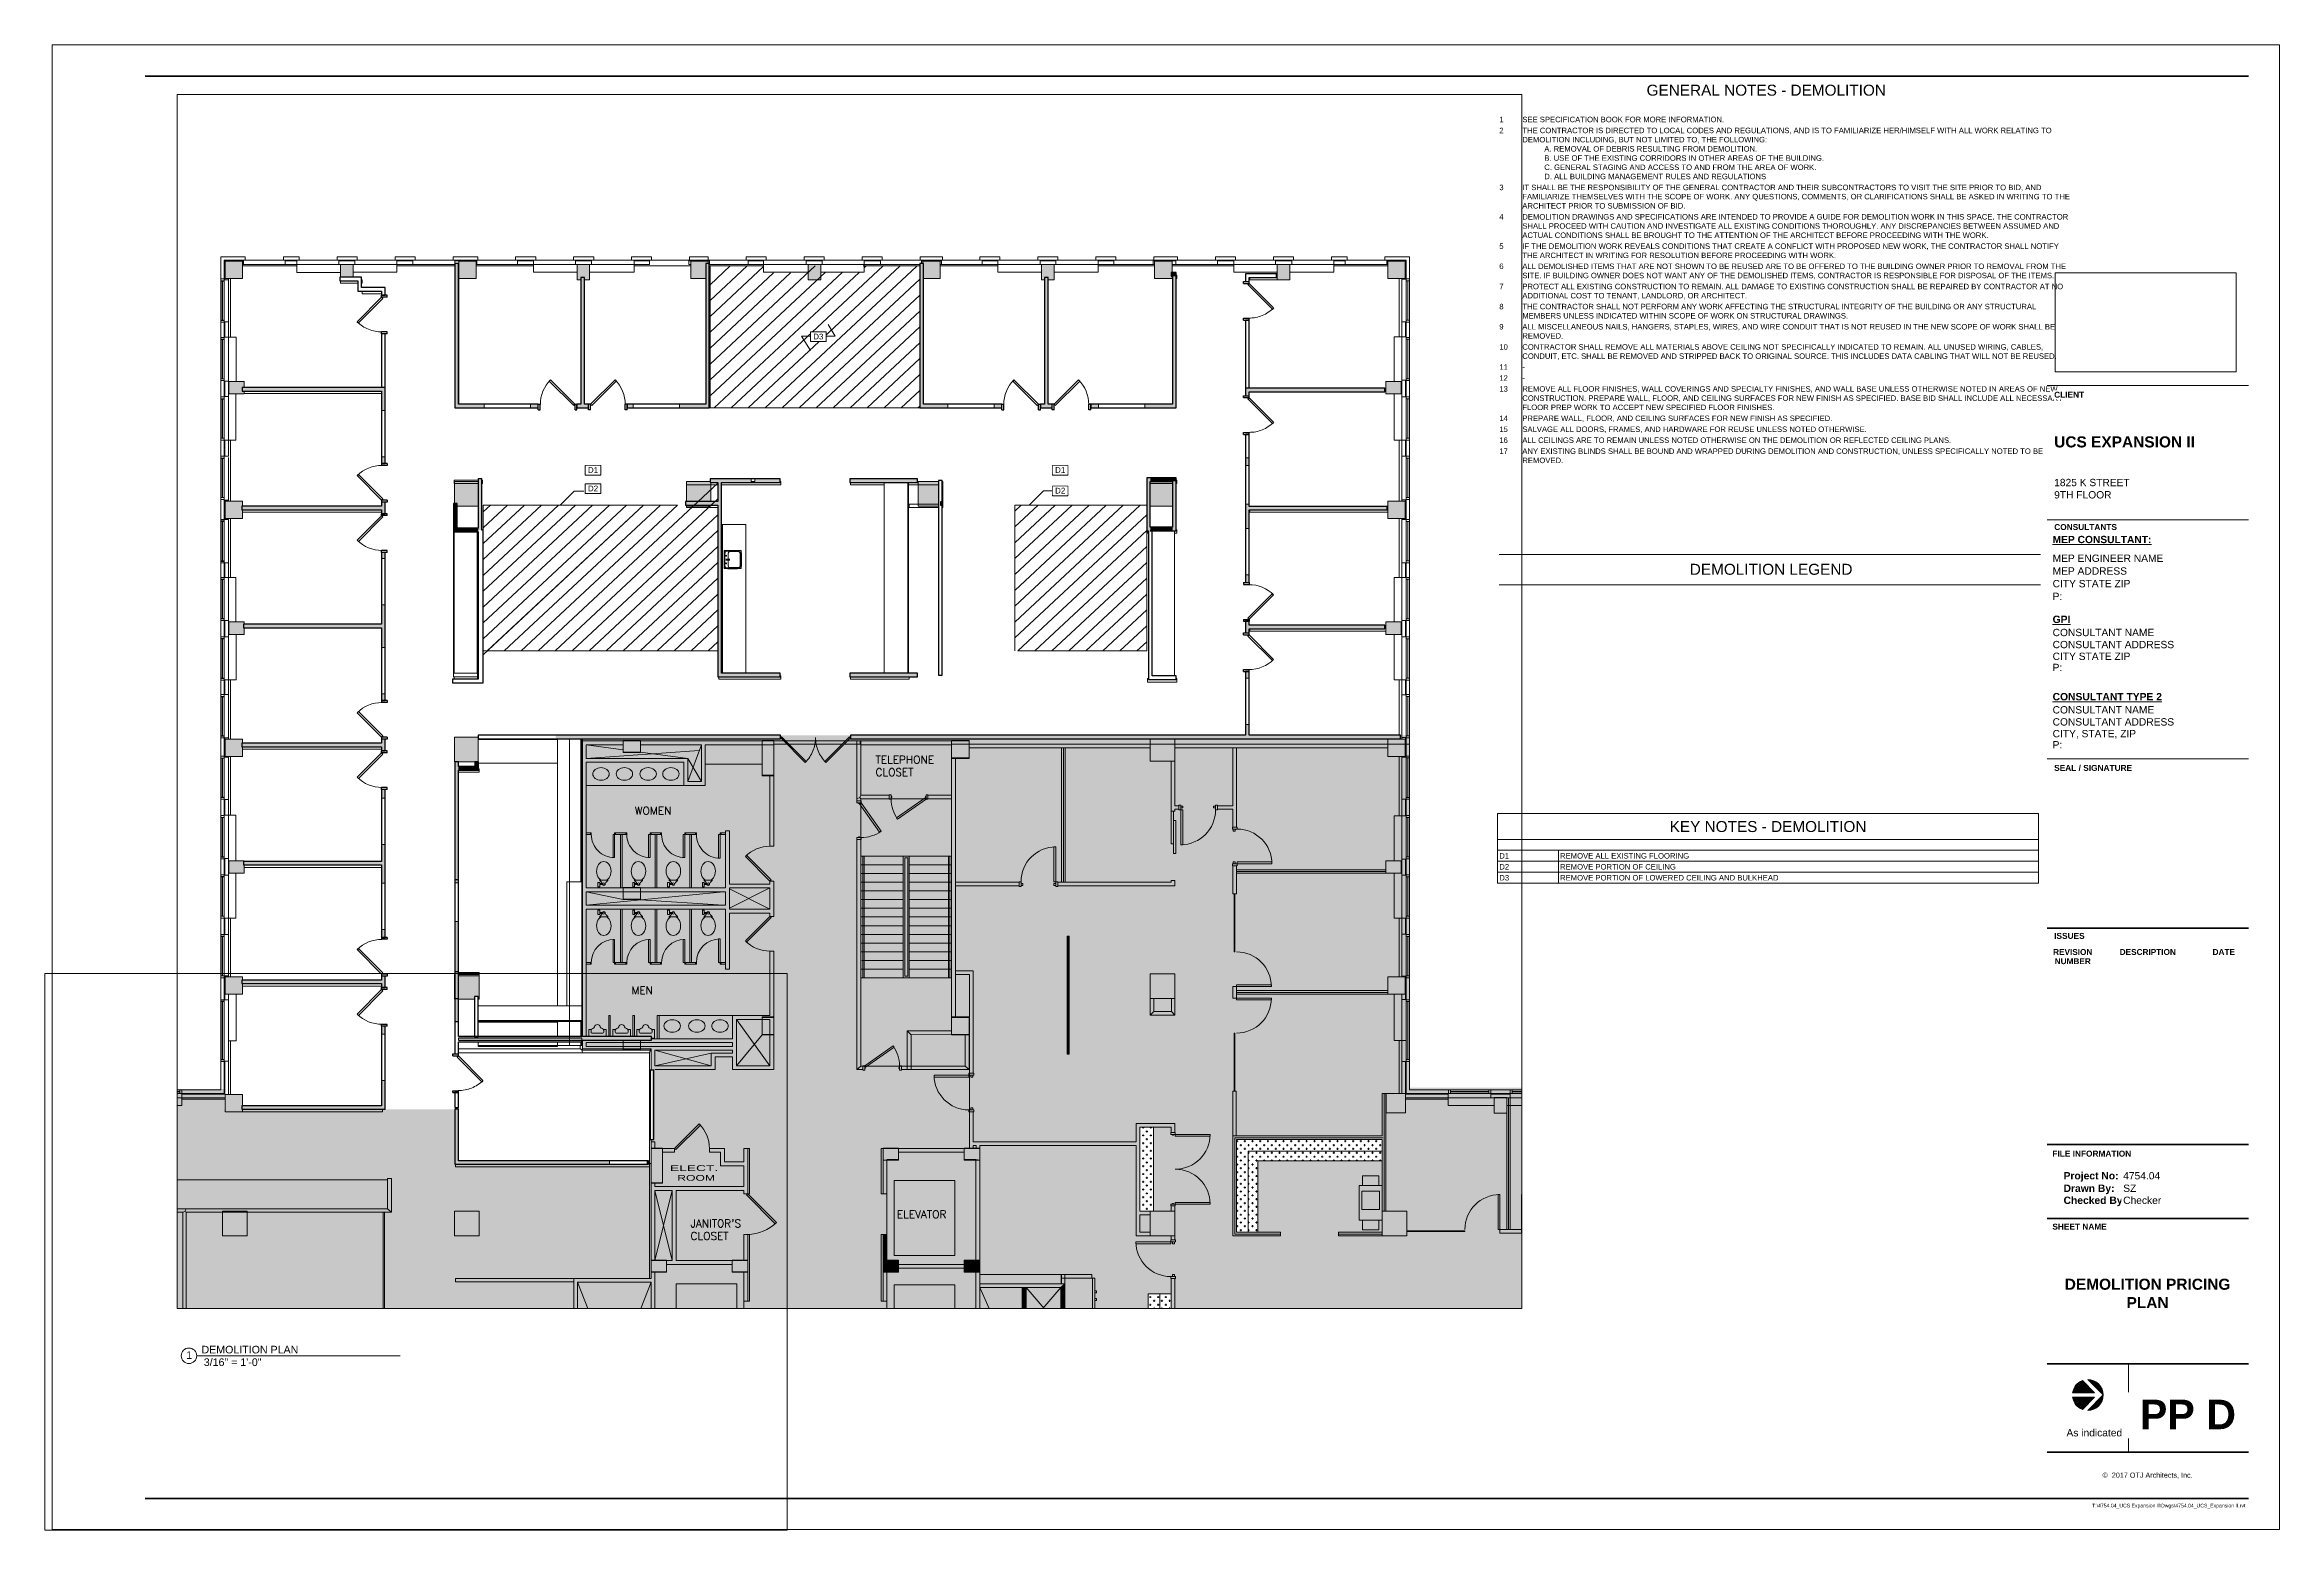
# Paper-space layout 'Layout1' of a CAD drawing. Header units: inches. Extents: x 0 to 36.1, y 0 to 24.
# The model-space entities are those that its viewports show. They can reach past a viewport. Long polylines and large blocks are cut down to what shows.
import ezdxf

# ---------------------------------------------------------------- set-up
doc = ezdxf.new("R2010")
doc.units = ezdxf.units.IN
doc.header["$MEASUREMENT"] = 0
for name, pattern in [('Dash 1_16_', [0.125, 0.0625, -0.0625]), ('Dash 1_32_', [0.0625, 0.03125, -0.03125]), ('Demolished', [0.1875, 0.125, -0.0625]), ('Hidden 1_8_', [0.1875, 0.125, -0.0625]), ('IMPORT-4694_52_AR$0$FENCELINE2 _2_', [1.16, 0.2, -0.08, 0, -0.08, 0.8, 0]), ('IMPORT-4694_52_AR$0$HIDDEN2 _2_', [0.15, 0.1, -0.05]), ('IMPORT-4694_52_AR$0$HIDDEN4', [0.09375, 0.0625, -0.03125]), ('IMPORT-PHANTOM4 _3_', [0.5, 0.25, -0.05, 0.05, -0.05, 0.05, -0.05])]:
    doc.linetypes.add(name, pattern=pattern)
for name, color, linetype, lineweight in [('4694_52_AR$0$A-Door-Neww', 7, 'Continuous', 9), ('4694_52_AR$0$A-Flor-Appl', 7, 'Continuous', 9), ('4694_52_AR$0$A-Flor-Case-Neww', 7, 'Continuous', 9), ('4694_52_AR$0$A-Flor-Case-Patt', 7, 'Continuous', 9), ('4694_52_AR$0$A-Flor-Eqpm', 7, 'Continuous', 9), ('4694_52_AR$0$A-Glaz-Neww', 7, 'Continuous', 9), ('4694_52_AR$0$A-Wall-Demo', 7, 'IMPORT-4694_52_AR$0$HIDDEN4', 9), ('4694_52_AR$0$A-Wall-Exst', 7, 'Continuous', 9), ('4694_52_AR$0$A-Wall-Neww', 7, 'Continuous', 9), ('4694_52_AR$0$A-Wall-Patt', 7, 'Continuous', 9), ('4694_52_BB$0$__9', 7, 'Continuous', 9), ('4694_52_BB$0$A-Door-Exst', 7, 'Continuous', 9), ('4694_52_BB$0$A-Wall-Exst', 7, 'Continuous', 9), ('4694_52_BB$0$A-Wall-Patt', 7, 'Continuous', 9), ('4694_52_BB$0$BHT', 7, 'Continuous', 9), ('4694_52_BB$0$BPT', 7, 'Continuous', 9), ('4694_52_BB$0$BTX', 7, 'Continuous', 9), ('4694_52_BB$0$T-DRWG-BLCK__1', 7, 'Continuous', 9), ('9t floor LINKED_dwg', 8, 'Continuous', 9), ('A-ANNO-KEYN', 231, 'Continuous', 9), ('A-ANNO-NOTE', 131, 'Continuous', 9), ('A-DETL', 90, 'Continuous', 9), ('A-DETL-GENF', 92, 'Continuous', 9), ('A-DETL-HDLN', 90, 'Hidden 1_8_', 9), ('A-DETL-THIN', 151, 'Continuous', 9), ('A-DOOR', 31, 'Demolished', 9), ('A-DOOR-FRAM', 31, 'Demolished', 30), ('A-Flor-Case-Exst', 7, 'Continuous', 9), ('A-Glaz-Exst', 7, 'Continuous', 9), ('A-Hatch', 7, 'Continuous', 9), ('A-WALL', 113, 'Demolished', 30), ('A-Wall-Exst', 7, 'Continuous', 9), ('A-Wall-Neww', 7, 'Continuous', 9), ('A-WALL-PATT', 111, 'Continuous', 18), ('G-ANNO-SCHD', 231, 'Continuous', 9), ('G-ANNO-TEXT', 231, 'Continuous', 9), ('G-ANNO-TTLB', 6, 'Continuous', 9), ('G-ANNO-TTLB-THIN', 151, 'Continuous', 9), ('G-ANNO-TTLB-WIDE', 214, 'Continuous', 50), ('I-WALL', 2, 'Continuous', 18), ('P-SANR-FIXT', 6, 'Continuous', 18), ('Q-CASE', 31, 'Demolished', 9)]:
    doc.layers.add(name, color=color, linetype=linetype, lineweight=lineweight)
doc.layers.add('G-ANNO-NPLT', color=191, linetype='Continuous', plot=False)
doc.styles.add('Arial', font='arial.ttf', dxfattribs={"width": 1.7, "height": 6})
doc.styles.add('Arial_1', font='arial.ttf', dxfattribs={"width": 1.5, "height": 6})
doc.styles.add('Arial_2', font='arial.ttf', dxfattribs={"height": 5.901198})
doc.styles.add('Arial_3', font='arial.ttf', dxfattribs={"height": 0.122942})
doc.styles.add('Arial_B', font='arialbd.ttf', dxfattribs={"height": 0.095133})
doc.styles.add('romans', font='romans__.ttf', dxfattribs={"height": 8})
doc.styles.add('Swis721 Lt BT_1', font='swissl.ttf', dxfattribs={"height": 0.177388})
doc.styles.add('Swis721 Lt BT_2', font='swissl.ttf', dxfattribs={"height": 0.088694})
doc.styles.add('Swis721 Lt BT_3', font='swissl.ttf', dxfattribs={"height": 0.096085})
doc.styles.add('Swis721 Lt BT_4', font='swissl.ttf', dxfattribs={"height": 0.083333})
doc.styles.add('Swis721 Lt BT_5', font='swissl.ttf', dxfattribs={"height": 0.118259})
doc.styles.add('Swis721 Lt BT_6', font='swissl.ttf', dxfattribs={"height": 0.059129})
doc.styles.add('Swis721 Lt BT_B', font='', dxfattribs={"height": 0.119222})
doc.styles.add('Swis721 Lt BT_B_1', font='', dxfattribs={"height": 0.476888})
doc.styles.add('Swis721 Lt BT_B_2', font='', dxfattribs={"height": 0.178833})
doc.styles.get('Swis721 Lt BT_B').set_extended_font_data('Swis721 Lt BT', bold=True)
doc.styles.get('Swis721 Lt BT_B_1').set_extended_font_data('Swis721 Lt BT', bold=True)
doc.styles.get('Swis721 Lt BT_B_2').set_extended_font_data('Swis721 Lt BT', bold=True)
picture_1 = doc.add_image_def('image1.jpg', size_in_pixel=(2551, 1396))

# ---------------------------------------------------------------- blocks, each defined once
blk = doc.blocks.new('Viewport - View Title-2940349-DEMOLITION PRICING PLAN')
at = {"layer": 'G-ANNO-TTLB'}
for start, end in [(0, 180), (180, 360)]:
    blk.add_arc((-0.125, 0), 0.125, start, end, dxfattribs=at)
blk = doc.blocks.new('Titleblock - 24 x 36 - DC _ VA-4803950-DEMOLITION PRICING PLAN')
at = {"layer": 'G-ANNO-TTLB'}
h = blk.add_hatch(color=256, dxfattribs=at)
edge = h.paths.add_edge_path(flags=0)
edge.add_line((32.831, 2.42), (33.027, 2.224))
edge.add_line((33.027, 2.224), (32.672, 2.224))
edge.add_arc((32.918, 2.187), 0.249, 110.6073, 171.5435, ccw=False)
h = blk.add_hatch(color=256, dxfattribs=at)
edge = h.paths.add_edge_path(flags=0)
edge.add_line((33.167, 2.187), (32.918, 2.436))
edge.add_arc((32.918, 2.187), 0.249, 0, 90, ccw=False)
h = blk.add_hatch(color=256, dxfattribs=at)
edge = h.paths.add_edge_path(flags=0)
edge.add_line((32.918, 1.939), (33.167, 2.187))
edge.add_arc((32.918, 2.187), 0.249, -90, 0, ccw=False)
h = blk.add_hatch(color=256, dxfattribs=at)
edge = h.paths.add_edge_path(flags=0)
edge.add_line((33.027, 2.151), (32.831, 1.955))
edge.add_arc((32.918, 2.187), 0.249, 188.4565, 249.3927, ccw=False)
edge.add_line((32.672, 2.151), (33.027, 2.151))
at = {"layer": 'A-ANNO-NOTE'}
for p, q in [((32.672, 2.224), (33.027, 2.224)), ((33.027, 2.224), (32.672, 2.224)), ((32.672, 2.224), (33.027, 2.224)), ((32.831, 2.42), (33.027, 2.224)), ((33.027, 2.224), (32.831, 2.42)), ((33.027, 2.224), (32.831, 2.42)), ((32.918, 2.436), (33.167, 2.187)), ((33.167, 2.187), (32.918, 2.436)), ((32.918, 2.436), (33.167, 2.187)), ((33.167, 2.187), (32.918, 1.939)), ((32.918, 1.939), (33.167, 2.187)), ((33.167, 2.187), (32.918, 1.939)), ((32.672, 2.151), (33.027, 2.151)), ((33.027, 2.151), (32.672, 2.151)), ((33.027, 2.151), (32.672, 2.151)), ((32.831, 1.955), (33.027, 2.151)), ((33.027, 2.151), (32.831, 1.955)), ((32.831, 1.955), (33.027, 2.151))]:
    blk.add_line(p, q, dxfattribs=at)
for start, end in [(110.6073, 171.5435), (110.6073, 171.5435), (110.6073, 171.5435), (0, 90), (360, 90), (0, 90), (270, 0), (270, 360), (270, 0), (188.4565, 249.3927), (188.4565, 249.3927), (188.4565, 249.3927)]:
    blk.add_arc((32.918, 2.187), 0.249, start, end, dxfattribs=at)
at = {"layer": 'G-ANNO-TTLB'}
for p, q in [((0.012, 24.012), (0.012, 0.012)), ((36.013, 24.012), (0.012, 24.012)), ((36.013, 0.012), (36.013, 24.012)), ((32.262, 18.502), (35.512, 18.502)), ((32.262, 18.502), (35.512, 18.502)), ((0.012, 0.012), (36.013, 0.012))]:
    blk.add_line(p, q, dxfattribs=at)
at = {"layer": 'G-ANNO-TTLB-THIN'}
for p, q in [((32.262, 16.331), (35.512, 16.331)), ((32.262, 12.47), (35.512, 12.47)), ((33.575, 2.69), (33.575, 1.262))]:
    blk.add_line(p, q, dxfattribs=at)
at = {"layer": 'G-ANNO-TTLB-WIDE'}
for p, q in [((35.512, 23.502), (1.512, 23.502)), ((32.262, 9.731), (35.512, 9.731)), ((35.512, 6.238), (32.262, 6.238)), ((35.512, 5.041), (32.262, 5.041)), ((32.262, 2.69), (35.512, 2.69)), ((32.262, 1.262), (35.512, 1.262)), ((1.512, 0.512), (32.262, 0.512)), ((32.262, 0.512), (35.512, 0.512))]:
    blk.add_line(p, q, dxfattribs=at)
at = {"layer": 'G-ANNO-TTLB', "attachment_point": 1, "bg_fill": 3, "box_fill_scale": 1.25, "bg_fill_color": 0, "bg_fill_transparency": 0}
for s, insert, char_height, width, line_spacing_factor, style in [('DESCRIPTION', (33.432, 9.395), 0.09513, 1.053, 0.938532, 'Arial_B'), ('DATE', (34.934, 9.395), 0.0951, 0.41625, 0.938532, 'Arial_B'), ('Project No:', (32.525, 5.791), 0.11922, 0.972, 0.998538, 'Swis721 Lt BT_B')]:
    blk.add_mtext(s, dxfattribs=dict(at, insert=insert, char_height=char_height, width=width, line_spacing_factor=line_spacing_factor, style=style))
at = {"layer": 'G-ANNO-TTLB', "insert": (33.883, 0.933), "char_height": 0.08333, "width": 1.69113, "attachment_point": 2, "line_spacing_factor": 1.00667, "style": 'Swis721 Lt BT_4'}
blk.add_mtext('©  2017 OTJ Architects, Inc.', dxfattribs=at)
at = {"layer": 'G-ANNO-TTLB'}
image = blk.add_image(picture_1, insert=(32.391, 18.726), size_in_units=(2.926, 1.601), dxfattribs=at)
image.dxf.flags = 7
at = {"layer": 'G-ANNO-TTLB', "attachment_point": 1, "bg_fill": 3, "box_fill_scale": 1.25, "bg_fill_color": 0, "bg_fill_transparency": 0}
for s, insert, char_height, width, line_spacing_factor, style in [('\\fSwis721 Lt BT|b1|i0|c0|p34|;CLIENT', (32.373, 18.403), 0.09609, 0.53744, 1.00667, 'Swis721 Lt BT_3'), ('\\fSwis721 Lt BT|b1|i0|c0|p34|;CONSULTANTS', (32.374, 16.264), 0.09609, 1.1346, 1.00667, 'Swis721 Lt BT_3'), ('\\fSwis721 Lt BT|b1|i0|c0|p34|;SEAL / SIGNATURE', (32.373, 12.371), 0.09609, 1.3954, 1.00667, 'Swis721 Lt BT_3'), ('\\fSwis721 Lt BT|b1|i0|c0|p34|;ISSUES', (32.373, 9.656), 0.09609, 0.54719, 1.00667, 'Swis721 Lt BT_3'), ('\\fSwis721 Lt BT|b1|i0|c0|p34|;FILE INFORMATION', (32.344, 6.136), 0.09609, 1.4283, 1.00667, 'Swis721 Lt BT_3'), ('Drawn By:', (32.525, 5.588), 0.1192, 0.888, 0.998538, 'Swis721 Lt BT_B'), ('\\fSwis721 Lt BT|b1|i0|c0|p34|;SHEET NAME', (32.344, 4.956), 0.09609, 0.98592, 1.00667, 'Swis721 Lt BT_3')]:
    blk.add_mtext(s, dxfattribs=dict(at, insert=insert, char_height=char_height, width=width, line_spacing_factor=line_spacing_factor, style=style))
at = {"layer": 'G-ANNO-TTLB', "bg_fill": 3, "box_fill_scale": 1.25, "bg_fill_color": 0, "bg_fill_transparency": 0}
for s, insert, char_height, width, attachment_point, line_spacing_factor, style in [('\\fSwis721 Lt BT|b1|i0|c0|p34|;\\LMEP CONSULTANT:', (32.348, 16.074), 0.11826, 1.7925, 1, 1.00667, 'Swis721 Lt BT_5'), ('REVISION\\PNUMBER', (32.673, 9.395), 0.0951, 0.73575, 2, 0.938532, 'Arial_B'), ('Checked By:', (32.525, 5.394), 0.11922, 1.1115, 1, 0.998538, 'Swis721 Lt BT_B')]:
    blk.add_mtext(s, dxfattribs=dict(at, insert=insert, char_height=char_height, width=width, attachment_point=attachment_point, line_spacing_factor=line_spacing_factor, style=style))
blk = doc.blocks.new('9t floor LINKED_dwg_4694_52_AR$0$A$C405A1647-4997612-FIRST FLOOR DEMOLITION')
at = {"layer": '4694_52_AR$0$A-Flor-Appl'}
for p, q in [((36, 2.25), (4.596, 2.25)), ((36, 0), (4.596, 0))]:
    blk.add_line(p, q, dxfattribs=at)
at = {"layer": '4694_52_AR$0$A-Flor-Appl', "flags": 128}
for points in [[(4.596, 31), (36, 31), (36, 2.25)], [(4.596, 2.25), (36, 2.25), (36, 0)]]:
    blk.add_lwpolyline(points, dxfattribs=at)
for points in [[(13, 0), (13, -2), (15, -2), (15, 0)], [(23, 0), (23, -2), (21, -2), (21, 0)]]:
    blk.add_lwpolyline(points, close=True, dxfattribs=at)
blk = doc.blocks.new('9t floor LINKED_dwg_4694_52_BB$0$UNIT0-4997658-FIRST FLOOR DEMOLITION')
at = {"layer": '4694_52_BB$0$T-DRWG-BLCK__1', "flags": 128}
blk.add_lwpolyline([(1647.75, 870), (1667.75, 870), (1667.75, 890), (1647.75, 890)], close=True, dxfattribs=at)
blk = doc.blocks.new('9t floor LINKED_dwg_4694_52_BB$0$UNIT0-4997736-FIRST FLOOR DEMOLITION')
at = {"layer": '4694_52_BB$0$T-DRWG-BLCK__1', "flags": 128}
blk.add_lwpolyline([(1127.25, 705), (1143.25, 705), (1143.25, 717), (1127.25, 717)], close=True, dxfattribs=at)
blk = doc.blocks.new('9t floor LINKED_dwg_4694_52_BB$0$UNIT0-4997737-FIRST FLOOR DEMOLITION')
at = {"layer": '4694_52_BB$0$T-DRWG-BLCK__1', "flags": 128}
blk.add_lwpolyline([(1211.25, 705), (1227.25, 705), (1227.25, 717), (1211.25, 717)], close=True, dxfattribs=at)
blk = doc.blocks.new('9t floor LINKED_dwg_4694_52_BB$0$UNIT0-4997738-FIRST FLOOR DEMOLITION')
at = {"layer": '4694_52_BB$0$T-DRWG-BLCK__1', "flags": 128}
blk.add_lwpolyline([(1127.25, 821.00004), (1143.25, 821.00004), (1143.25, 833.00004), (1127.25, 833.00004)], close=True, dxfattribs=at)
blk = doc.blocks.new('9t floor LINKED_dwg_4694_52_BB$0$UNIT0-4997739-FIRST FLOOR DEMOLITION')
at = {"layer": '4694_52_BB$0$T-DRWG-BLCK__1', "flags": 128}
blk.add_lwpolyline([(1211.25, 821.00004), (1227.25, 821.00004), (1227.25, 833.00004), (1211.25, 833.00004)], close=True, dxfattribs=at)
blk = doc.blocks.new('9t floor LINKED_dwg_4694_52_BB$0$UNIT0-4997740-FIRST FLOOR DEMOLITION')
at = {"layer": '4694_52_BB$0$T-DRWG-BLCK__1', "flags": 128}
blk.add_lwpolyline([(1198.24992, 950.56188), (1216.24992, 950.56188), (1216.24992, 968.56238), (1198.24992, 968.56238)], close=True, dxfattribs=at)
blk = doc.blocks.new('9t floor LINKED_dwg_4694_52_BB$0$UNIT0-4997741-FIRST FLOOR DEMOLITION')
at = {"layer": '4694_52_BB$0$T-DRWG-BLCK__1', "flags": 128}
blk.add_lwpolyline([(1002.2502, 1218.56244), (1014.2502, 1218.56244), (1014.2502, 1250.56194), (1002.2502, 1250.56194)], close=True, dxfattribs=at)
blk = doc.blocks.new('9t floor LINKED_dwg_4694_52_BB$0$UNIT0-4997742-FIRST FLOOR DEMOLITION')
at = {"layer": '4694_52_BB$0$T-DRWG-BLCK__1', "flags": 128}
blk.add_lwpolyline([(858.2502, 1242.56244), (876.2502, 1242.56244), (876.2502, 1254.56244), (858.2502, 1254.56244)], close=True, dxfattribs=at)
blk = doc.blocks.new('9t floor LINKED_dwg_4694_52_BB$0$UNIT0-4997743-FIRST FLOOR DEMOLITION')
at = {"layer": '4694_52_BB$0$T-DRWG-BLCK__1', "flags": 128}
blk.add_lwpolyline([(858.2502, 1090.5624), (876.2502, 1090.5624), (876.2502, 1102.5624), (858.2502, 1102.5624)], close=True, dxfattribs=at)
blk = doc.blocks.new('9t floor LINKED_dwg_4694_52_BB$0$UNIT0-4997744-FIRST FLOOR DEMOLITION')
at = {"layer": '4694_52_BB$0$T-DRWG-BLCK__1'}
blk.add_line((858.2502, 945.108755), (858.2502, 934.56204), dxfattribs=at)
at = {"layer": '4694_52_BB$0$T-DRWG-BLCK__1', "flags": 128}
blk.add_lwpolyline([(858.2502, 934.56204), (876.2502, 934.56204), (876.2502, 945.108755)], dxfattribs=at)
blk = doc.blocks.new('9t floor LINKED_dwg_4694_52_BB$0$UNIT0-4997745-FIRST FLOOR DEMOLITION')
at = {"layer": '4694_52_BB$0$T-DRWG-BLCK__1', "flags": 128}
blk.add_lwpolyline([(1002.2502, 950.56236), (1014.2502, 950.56236), (1014.2502, 968.56236), (1002.2502, 968.56236)], close=True, dxfattribs=at)
blk = doc.blocks.new('9t floor LINKED_dwg_4694_52_BB$0$UNIT0-4997746-FIRST FLOOR DEMOLITION')
at = {"layer": '4694_52_BB$0$T-DRWG-BLCK__1', "flags": 128}
blk.add_lwpolyline([(887.25024, 797.00004), (899.25024, 797.00004), (899.25024, 833.00004), (887.25024, 833.00004)], close=True, dxfattribs=at)
blk = doc.blocks.new('9t floor LINKED_dwg_4694_52_BB$0$UNIT0-4997747-FIRST FLOOR DEMOLITION')
at = {"layer": '4694_52_BB$0$T-DRWG-BLCK__1', "flags": 128}
blk.add_lwpolyline([(887.25024, 705), (903.25024, 705), (903.25024, 717), (887.25024, 717)], close=True, dxfattribs=at)
blk = doc.blocks.new('9t floor LINKED_dwg_4694_52_BB$0$UNIT0-4997748-FIRST FLOOR DEMOLITION')
at = {"layer": '4694_52_BB$0$T-DRWG-BLCK__1', "flags": 128}
blk.add_lwpolyline([(971.25024, 705), (987.25024, 705), (987.25024, 717), (971.25024, 717)], close=True, dxfattribs=at)
blk = doc.blocks.new('9t floor LINKED_dwg_4694_52_BB$0$UNIT0-4997749-FIRST FLOOR DEMOLITION')
at = {"layer": '4694_52_BB$0$T-DRWG-BLCK__1', "flags": 128}
blk.add_lwpolyline([(1198.24992, 1236.56244), (1216.24992, 1236.56244), (1216.24992, 1254.56244), (1198.24992, 1254.56244)], close=True, dxfattribs=at)
blk = doc.blocks.new('9t floor LINKED_dwg_4694_52_BB$0$3REG1-4997750-FIRST FLOOR DEMOLITION')
at = {"layer": '4694_52_BB$0$__9'}
for p, q in [((945.4164, 1076.98032), (942.35388, 1076.98032)), ((945.4164, 1075.98036), (942.35388, 1075.98036))]:
    blk.add_line(p, q, dxfattribs=at)
at = {"layer": '4694_52_BB$0$__9', "flags": 128}
blk.add_lwpolyline([(942.30696, 1079.44428), (940.30704, 1079.44428), (940.30704, 1074.94428), (942.30696, 1074.94428)], close=True, dxfattribs=at)
blk.add_lwpolyline([(943.30308, 1072.45608), (942.2736, 1071.71556), (941.12208, 1070.49684), (940.17096, 1069.00188), (939.45684, 1067.28828), (939.0072, 1065.42192), (938.83932, 1063.47432), (938.95956, 1061.5206), (939.36336, 1059.63564), (940.03524, 1057.89192), (940.94928, 1056.35652), (942.07056, 1055.08836), (943.35564, 1054.13628), (944.75556, 1053.53676), (946.2162, 1053.31284), (947.68152, 1053.47316), (949.09524, 1054.0116), (950.403, 1054.9074), (951.55452, 1056.12624), (952.50564, 1057.6212), (953.21976, 1059.3348), (953.6694, 1061.20116), (953.83728, 1063.14864), (953.71704, 1065.10248), (953.31324, 1066.98744), (952.64136, 1068.73104), (951.7272, 1070.26644), (950.60604, 1071.5346), (949.32084, 1072.4868), (950.60604, 1071.5346), (951.7272, 1070.26644), (952.64136, 1068.73104), (953.31324, 1066.98744), (953.71704, 1065.10248), (953.83728, 1063.14864), (953.6694, 1061.20116), (953.21976, 1059.3348), (952.50564, 1057.6212), (951.55452, 1056.12624), (950.403, 1054.9074), (949.09524, 1054.0116), (947.68152, 1053.47316), (946.2162, 1053.31284), (944.75556, 1053.53676), (943.35564, 1054.13628), (942.07056, 1055.08836), (940.94928, 1056.35652), (940.03524, 1057.89192), (939.36336, 1059.63564), (938.95956, 1061.5206), (938.83932, 1063.47432), (939.0072, 1065.42192), (939.45684, 1067.28828), (940.17096, 1069.00188), (941.12208, 1070.49684), (942.2736, 1071.71556), (943.30308, 1072.45608), (949.32084, 1072.4868)], dxfattribs=at)
at = {"layer": '4694_52_BB$0$__9'}
blk.add_circle((946.30704, 1076.44428), 0.99996, dxfattribs=at)
for centre, radius, start, end in [((946.30704, 1076.45496), 1.5, 359.587478, 180.412522), ((941.307, 1076.9442), 3.53556, 295.855381, 351.869348), ((951.30696, 1076.9442), 3.53556, 188.130652, 244.144619), ((944.06544, 1072.00392), 2.13852, 124.672786, 192.651212), ((948.54852, 1072.00392), 2.13852, 347.348788, 55.327214)]:
    blk.add_arc(centre, radius, start, end, dxfattribs=at)
blk = doc.blocks.new('9t floor LINKED_dwg_4694_52_BB$0$3REG1-4997751-FIRST FLOOR DEMOLITION')
at = {"layer": '4694_52_BB$0$__9'}
for p, q in [((909.44772, 1076.98032), (906.3852, 1076.98032)), ((909.44772, 1075.98036), (906.3852, 1075.98036))]:
    blk.add_line(p, q, dxfattribs=at)
at = {"layer": '4694_52_BB$0$__9', "flags": 128}
blk.add_lwpolyline([(906.33828, 1079.44428), (904.33836, 1079.44428), (904.33836, 1074.94428), (906.33828, 1074.94428)], close=True, dxfattribs=at)
blk.add_lwpolyline([(907.3344, 1072.45608), (906.30492, 1071.71556), (905.1534, 1070.49684), (904.20228, 1069.00188), (903.48816, 1067.28828), (903.03852, 1065.42192), (902.87064, 1063.47432), (902.99088, 1061.5206), (903.39468, 1059.63564), (904.06656, 1057.89192), (904.9806, 1056.35652), (906.10188, 1055.08836), (907.38696, 1054.13628), (908.78688, 1053.53676), (910.24752, 1053.31284), (911.71284, 1053.47316), (913.12656, 1054.0116), (914.43432, 1054.9074), (915.58584, 1056.12624), (916.53696, 1057.6212), (917.25108, 1059.3348), (917.70072, 1061.20116), (917.8686, 1063.14864), (917.74836, 1065.10248), (917.34456, 1066.98744), (916.67268, 1068.73104), (915.75852, 1070.26644), (914.63736, 1071.5346), (913.35216, 1072.4868), (914.63736, 1071.5346), (915.75852, 1070.26644), (916.67268, 1068.73104), (917.34456, 1066.98744), (917.74836, 1065.10248), (917.8686, 1063.14864), (917.70072, 1061.20116), (917.25108, 1059.3348), (916.53696, 1057.6212), (915.58584, 1056.12624), (914.43432, 1054.9074), (913.12656, 1054.0116), (911.71284, 1053.47316), (910.24752, 1053.31284), (908.78688, 1053.53676), (907.38696, 1054.13628), (906.10188, 1055.08836), (904.9806, 1056.35652), (904.06656, 1057.89192), (903.39468, 1059.63564), (902.99088, 1061.5206), (902.87064, 1063.47432), (903.03852, 1065.42192), (903.48816, 1067.28828), (904.20228, 1069.00188), (905.1534, 1070.49684), (906.30492, 1071.71556), (907.3344, 1072.45608), (913.35216, 1072.4868)], dxfattribs=at)
at = {"layer": '4694_52_BB$0$__9'}
blk.add_circle((910.33836, 1076.44428), 0.99996, dxfattribs=at)
for centre, radius, start, end in [((910.33836, 1076.45496), 1.5, 359.587478, 180.412522), ((905.33832, 1076.9442), 3.53556, 295.855381, 351.869348), ((915.33828, 1076.9442), 3.53556, 188.130652, 244.144619), ((908.09676, 1072.00392), 2.13852, 124.672786, 192.651212), ((912.57984, 1072.00392), 2.13852, 347.348788, 55.327214)]:
    blk.add_arc(centre, radius, start, end, dxfattribs=at)
blk = doc.blocks.new('9t floor LINKED_dwg_4694_52_BB$0$3REG1-4997752-FIRST FLOOR DEMOLITION')
at = {"layer": '4694_52_BB$0$__9'}
for p, q in [((873.33828, 1076.98032), (870.27576, 1076.98032)), ((873.33828, 1075.98036), (870.27576, 1075.98036))]:
    blk.add_line(p, q, dxfattribs=at)
at = {"layer": '4694_52_BB$0$__9', "flags": 128}
blk.add_lwpolyline([(870.22884, 1079.44428), (868.22892, 1079.44428), (868.22892, 1074.94428), (870.22884, 1074.94428)], close=True, dxfattribs=at)
blk.add_lwpolyline([(871.22496, 1072.45608), (870.19548, 1071.71556), (869.04396, 1070.49684), (868.09284, 1069.00188), (867.37872, 1067.28828), (866.92908, 1065.42192), (866.7612, 1063.47432), (866.88144, 1061.5206), (867.28524, 1059.63564), (867.95712, 1057.89192), (868.87116, 1056.35652), (869.99244, 1055.08836), (871.27752, 1054.13628), (872.67744, 1053.53676), (874.13808, 1053.31284), (875.6034, 1053.47316), (877.01712, 1054.0116), (878.32488, 1054.9074), (879.4764, 1056.12624), (880.42752, 1057.6212), (881.14164, 1059.3348), (881.59128, 1061.20116), (881.75916, 1063.14864), (881.63892, 1065.10248), (881.23512, 1066.98744), (880.56324, 1068.73104), (879.64908, 1070.26644), (878.52792, 1071.5346), (877.24272, 1072.4868), (878.52792, 1071.5346), (879.64908, 1070.26644), (880.56324, 1068.73104), (881.23512, 1066.98744), (881.63892, 1065.10248), (881.75916, 1063.14864), (881.59128, 1061.20116), (881.14164, 1059.3348), (880.42752, 1057.6212), (879.4764, 1056.12624), (878.32488, 1054.9074), (877.01712, 1054.0116), (875.6034, 1053.47316), (874.13808, 1053.31284), (872.67744, 1053.53676), (871.27752, 1054.13628), (869.99244, 1055.08836), (868.87116, 1056.35652), (867.95712, 1057.89192), (867.28524, 1059.63564), (866.88144, 1061.5206), (866.7612, 1063.47432), (866.92908, 1065.42192), (867.37872, 1067.28828), (868.09284, 1069.00188), (869.04396, 1070.49684), (870.19548, 1071.71556), (871.22496, 1072.45608), (877.24272, 1072.4868)], dxfattribs=at)
at = {"layer": '4694_52_BB$0$__9'}
blk.add_circle((874.22892, 1076.44428), 0.99996, dxfattribs=at)
for centre, radius, start, end in [((874.22892, 1076.45496), 1.5, 359.587478, 180.412522), ((869.22888, 1076.9442), 3.53556, 295.855381, 351.869348), ((879.22884, 1076.9442), 3.53556, 188.130652, 244.144619), ((871.98732, 1072.00392), 2.13852, 124.672786, 192.651212), ((876.4704, 1072.00392), 2.13852, 347.348788, 55.327214)]:
    blk.add_arc(centre, radius, start, end, dxfattribs=at)
blk = doc.blocks.new('9t floor LINKED_dwg_4694_52_BB$0$3REG1-4997753-FIRST FLOOR DEMOLITION')
at = {"layer": '4694_52_BB$0$__9'}
for p, q in [((837.44772, 1076.98032), (834.3852, 1076.98032)), ((837.44772, 1075.98036), (834.3852, 1075.98036))]:
    blk.add_line(p, q, dxfattribs=at)
at = {"layer": '4694_52_BB$0$__9', "flags": 128}
blk.add_lwpolyline([(834.33828, 1079.44428), (832.33836, 1079.44428), (832.33836, 1074.94428), (834.33828, 1074.94428)], close=True, dxfattribs=at)
blk.add_lwpolyline([(835.3344, 1072.45608), (834.30492, 1071.71556), (833.1534, 1070.49684), (832.20228, 1069.00188), (831.48816, 1067.28828), (831.03852, 1065.42192), (830.87064, 1063.47432), (830.99088, 1061.5206), (831.39468, 1059.63564), (832.06656, 1057.89192), (832.9806, 1056.35652), (834.10188, 1055.08836), (835.38696, 1054.13628), (836.78688, 1053.53676), (838.24752, 1053.31284), (839.71284, 1053.47316), (841.12656, 1054.0116), (842.43432, 1054.9074), (843.58584, 1056.12624), (844.53696, 1057.6212), (845.25108, 1059.3348), (845.70072, 1061.20116), (845.8686, 1063.14864), (845.74836, 1065.10248), (845.34456, 1066.98744), (844.67268, 1068.73104), (843.75852, 1070.26644), (842.63736, 1071.5346), (841.35216, 1072.4868), (842.63736, 1071.5346), (843.75852, 1070.26644), (844.67268, 1068.73104), (845.34456, 1066.98744), (845.74836, 1065.10248), (845.8686, 1063.14864), (845.70072, 1061.20116), (845.25108, 1059.3348), (844.53696, 1057.6212), (843.58584, 1056.12624), (842.43432, 1054.9074), (841.12656, 1054.0116), (839.71284, 1053.47316), (838.24752, 1053.31284), (836.78688, 1053.53676), (835.38696, 1054.13628), (834.10188, 1055.08836), (832.9806, 1056.35652), (832.06656, 1057.89192), (831.39468, 1059.63564), (830.99088, 1061.5206), (830.87064, 1063.47432), (831.03852, 1065.42192), (831.48816, 1067.28828), (832.20228, 1069.00188), (833.1534, 1070.49684), (834.30492, 1071.71556), (835.3344, 1072.45608), (841.35216, 1072.4868)], dxfattribs=at)
at = {"layer": '4694_52_BB$0$__9'}
blk.add_circle((838.33836, 1076.44428), 0.99996, dxfattribs=at)
for centre, radius, start, end in [((838.33836, 1076.45496), 1.5, 359.587478, 180.412522), ((833.33832, 1076.9442), 3.53556, 295.855381, 351.869348), ((843.33828, 1076.9442), 3.53556, 188.130652, 244.144619), ((836.09676, 1072.00392), 2.13852, 124.672786, 192.651212), ((840.57984, 1072.00392), 2.13852, 347.348788, 55.327214)]:
    blk.add_arc(centre, radius, start, end, dxfattribs=at)
blk = doc.blocks.new('9t floor LINKED_dwg_4694_52_BB$0$721X19BI-4997754-FIRST FLOOR DEMOLITION')
at = {"layer": '4694_52_BB$0$__9', "flags": 128}
blk.add_lwpolyline([(950.1252, 959.71524), (950.28852, 960.9834), (950.77224, 962.20272), (951.55776, 963.32652), (952.61484, 964.31148), (953.90292, 965.1198), (955.37244, 965.72052), (956.967, 966.09036), (958.62528, 966.21528), (960.28356, 966.09036), (961.878, 965.72052), (963.34764, 965.1198), (964.6356, 964.31148), (965.69268, 963.32652), (966.4782, 962.20272), (966.96192, 960.9834), (967.12524, 959.71524), (966.96192, 958.4472), (966.4782, 957.22788), (965.69268, 956.10408), (964.6356, 955.11912), (963.34764, 954.31068), (961.878, 953.71008), (960.28356, 953.34012), (958.62528, 953.21532), (956.967, 953.34012), (955.37244, 953.71008), (953.90292, 954.31068), (952.61484, 955.11912), (951.55776, 956.10408), (950.77224, 957.22788), (950.28852, 958.4472), (950.1252, 959.71524), (950.28852, 958.4472), (950.77224, 957.22788), (951.55776, 956.10408), (952.61484, 955.11912), (953.90292, 954.31068), (955.37244, 953.71008), (956.967, 953.34012), (958.62528, 953.21532), (960.28356, 953.34012), (961.878, 953.71008), (963.34764, 954.31068), (964.6356, 955.11912), (965.69268, 956.10408), (966.4782, 957.22788), (966.96192, 958.4472), (967.12524, 959.71524), (966.96192, 960.9834), (966.4782, 962.20272), (965.69268, 963.32652), (964.6356, 964.31148), (963.34764, 965.1198), (961.878, 965.72052), (960.28356, 966.09036), (958.62528, 966.21528), (956.967, 966.09036), (955.37244, 965.72052), (953.90292, 965.1198), (952.61484, 964.31148), (951.55776, 963.32652), (950.77224, 962.20272), (950.28852, 960.9834)], close=True, dxfattribs=at)
blk = doc.blocks.new('9t floor LINKED_dwg_4694_52_BB$0$721X19BI-4997755-FIRST FLOOR DEMOLITION')
at = {"layer": '4694_52_BB$0$__9', "flags": 128}
blk.add_lwpolyline([(926.1252, 959.71524), (926.28852, 960.9834), (926.77224, 962.20272), (927.55776, 963.32652), (928.61484, 964.31148), (929.90292, 965.1198), (931.37244, 965.72052), (932.967, 966.09036), (934.62528, 966.21528), (936.28356, 966.09036), (937.878, 965.72052), (939.34764, 965.1198), (940.6356, 964.31148), (941.69268, 963.32652), (942.4782, 962.20272), (942.96192, 960.9834), (943.12524, 959.71524), (942.96192, 958.4472), (942.4782, 957.22788), (941.69268, 956.10408), (940.6356, 955.11912), (939.34764, 954.31068), (937.878, 953.71008), (936.28356, 953.34012), (934.62528, 953.21532), (932.967, 953.34012), (931.37244, 953.71008), (929.90292, 954.31068), (928.61484, 955.11912), (927.55776, 956.10408), (926.77224, 957.22788), (926.28852, 958.4472), (926.1252, 959.71524), (926.28852, 958.4472), (926.77224, 957.22788), (927.55776, 956.10408), (928.61484, 955.11912), (929.90292, 954.31068), (931.37244, 953.71008), (932.967, 953.34012), (934.62528, 953.21532), (936.28356, 953.34012), (937.878, 953.71008), (939.34764, 954.31068), (940.6356, 955.11912), (941.69268, 956.10408), (942.4782, 957.22788), (942.96192, 958.4472), (943.12524, 959.71524), (942.96192, 960.9834), (942.4782, 962.20272), (941.69268, 963.32652), (940.6356, 964.31148), (939.34764, 965.1198), (937.878, 965.72052), (936.28356, 966.09036), (934.62528, 966.21528), (932.967, 966.09036), (931.37244, 965.72052), (929.90292, 965.1198), (928.61484, 964.31148), (927.55776, 963.32652), (926.77224, 962.20272), (926.28852, 960.9834)], close=True, dxfattribs=at)
blk = doc.blocks.new('9t floor LINKED_dwg_4694_52_BB$0$721X19BI-4997756-FIRST FLOOR DEMOLITION')
at = {"layer": '4694_52_BB$0$__9', "flags": 128}
blk.add_lwpolyline([(900.6252, 959.71524), (900.78852, 960.9834), (901.27224, 962.20272), (902.05776, 963.32652), (903.11484, 964.31148), (904.40292, 965.1198), (905.87244, 965.72052), (907.467, 966.09036), (909.12528, 966.21528), (910.78356, 966.09036), (912.378, 965.72052), (913.84764, 965.1198), (915.1356, 964.31148), (916.19268, 963.32652), (916.9782, 962.20272), (917.46192, 960.9834), (917.62524, 959.71524), (917.46192, 958.4472), (916.9782, 957.22788), (916.19268, 956.10408), (915.1356, 955.11912), (913.84764, 954.31068), (912.378, 953.71008), (910.78356, 953.34012), (909.12528, 953.21532), (907.467, 953.34012), (905.87244, 953.71008), (904.40292, 954.31068), (903.11484, 955.11912), (902.05776, 956.10408), (901.27224, 957.22788), (900.78852, 958.4472), (900.6252, 959.71524), (900.78852, 958.4472), (901.27224, 957.22788), (902.05776, 956.10408), (903.11484, 955.11912), (904.40292, 954.31068), (905.87244, 953.71008), (907.467, 953.34012), (909.12528, 953.21532), (910.78356, 953.34012), (912.378, 953.71008), (913.84764, 954.31068), (915.1356, 955.11912), (916.19268, 956.10408), (916.9782, 957.22788), (917.46192, 958.4472), (917.62524, 959.71524), (917.46192, 960.9834), (916.9782, 962.20272), (916.19268, 963.32652), (915.1356, 964.31148), (913.84764, 965.1198), (912.378, 965.72052), (910.78356, 966.09036), (909.12528, 966.21528), (907.467, 966.09036), (905.87244, 965.72052), (904.40292, 965.1198), (903.11484, 964.31148), (902.05776, 963.32652), (901.27224, 962.20272), (900.78852, 960.9834)], close=True, dxfattribs=at)
blk = doc.blocks.new('9t floor LINKED_dwg_4694_52_BB$0$8WAS2-4997757-FIRST FLOOR DEMOLITION')
at = {"layer": '4694_52_BB$0$__9', "flags": 128}
for points in [[(825.12024, 955.21524), (825.12024, 953.21532), (825.12024, 956.21532), (822.72792, 956.21532), (822.72792, 948.858755)], [(840.72792, 948.858755), (840.72792, 956.21532), (838.30524, 956.21532), (838.30524, 953.21532), (838.30524, 955.21524)]]:
    blk.add_lwpolyline(points, dxfattribs=at)
blk.add_lwpolyline([(826.1202, 952.21524), (837.30528, 952.21524)], close=True, dxfattribs=at)
at = {"layer": '4694_52_BB$0$__9'}
for centre, radius, start, end in [((831.72792, 958.21524), 3, 10.5049146, 169.8443866), ((826.85292, 959.21532), 2.00004, 270, 347.5647823), ((836.60292, 959.21532), 2.00004, 194.627382, 270), ((827.25204, 955.119), 2.13396, 100.7797763, 177.4119215), ((836.17344, 955.119), 2.13396, 2.5880785, 79.2202237), ((823.72788, 955.21524), 0.99996, 90, 180), ((826.1202, 953.21532), 0.99996, 180, 270), ((826.1202, 953.21532), 0.99996, 180, 270), ((837.30528, 953.21532), 0.99996, 270, 0), ((837.30528, 953.21532), 0.99996, 270, 0)]:
    blk.add_arc(centre, radius, start, end, dxfattribs=at)
blk = doc.blocks.new('9t floor LINKED_dwg_4694_52_BB$0$8WAS2-4997758-FIRST FLOOR DEMOLITION')
at = {"layer": '4694_52_BB$0$__9', "flags": 128}
for points in [[(850.24524, 955.21524), (850.24524, 953.21532), (850.24524, 956.21532), (847.85292, 956.21532), (847.85292, 948.858755)], [(865.85292, 948.858755), (865.85292, 956.21532), (863.43024, 956.21532), (863.43024, 953.21532), (863.43024, 955.21524)]]:
    blk.add_lwpolyline(points, dxfattribs=at)
blk.add_lwpolyline([(851.2452, 952.21524), (862.43028, 952.21524)], close=True, dxfattribs=at)
at = {"layer": '4694_52_BB$0$__9'}
for centre, radius, start, end in [((856.85292, 958.21524), 3, 10.5049146, 169.8443866), ((851.97792, 959.21532), 2.00004, 270, 347.5647823), ((861.72792, 959.21532), 2.00004, 194.627382, 270), ((852.37704, 955.119), 2.13396, 100.7797763, 177.4119215), ((861.29844, 955.119), 2.13396, 2.5880785, 79.2202237), ((848.85288, 955.21524), 0.99996, 90, 180), ((851.2452, 953.21532), 0.99996, 180, 270), ((851.2452, 953.21532), 0.99996, 180, 270), ((862.43028, 953.21532), 0.99996, 270, 0), ((862.43028, 953.21532), 0.99996, 270, 0)]:
    blk.add_arc(centre, radius, start, end, dxfattribs=at)
blk = doc.blocks.new('9t floor LINKED_dwg_4694_52_BB$0$8WAS2-4997759-FIRST FLOOR DEMOLITION')
at = {"layer": '4694_52_BB$0$__9', "flags": 128}
for points in [[(875.07336, 955.21524), (875.07336, 953.21532), (875.07336, 956.21532), (872.68104, 956.21532), (872.68104, 948.858755)], [(887.87492, 947.21532), (890.68104, 947.21532), (890.68104, 956.21532), (888.25836, 956.21532), (888.25836, 953.21532), (888.25836, 955.21524)]]:
    blk.add_lwpolyline(points, dxfattribs=at)
blk.add_lwpolyline([(876.07332, 952.21524), (887.2584, 952.21524)], close=True, dxfattribs=at)
at = {"layer": '4694_52_BB$0$__9'}
for centre, radius, start, end in [((881.68104, 958.21524), 3, 10.5049146, 169.8443866), ((876.80604, 959.21532), 2.00004, 270, 347.5647823), ((886.55604, 959.21532), 2.00004, 194.627382, 270), ((877.20516, 955.119), 2.13396, 100.7797763, 177.4119215), ((886.12656, 955.119), 2.13396, 2.5880785, 79.2202237), ((873.681, 955.21524), 0.99996, 90, 180), ((876.07332, 953.21532), 0.99996, 180, 270), ((876.07332, 953.21532), 0.99996, 180, 270), ((887.2584, 953.21532), 0.99996, 270, 0), ((887.2584, 953.21532), 0.99996, 270, 0)]:
    blk.add_arc(centre, radius, start, end, dxfattribs=at)
blk = doc.blocks.new('9t floor LINKED_dwg_4694_52_BB$0$721X19BI-4997760-FIRST FLOOR DEMOLITION')
at = {"layer": '4694_52_BB$0$__9', "flags": 128}
blk.add_lwpolyline([(875.71224, 1220.4456), (875.87556, 1221.71376), (876.35928, 1222.93308), (877.1448, 1224.05688), (878.20188, 1225.04184), (879.48996, 1225.85016), (880.95948, 1226.45088), (882.55404, 1226.82072), (884.21232, 1226.94564), (885.8706, 1226.82072), (887.46504, 1226.45088), (888.93468, 1225.85016), (890.22264, 1225.04184), (891.27972, 1224.05688), (892.06524, 1222.93308), (892.54896, 1221.71376), (892.71228, 1220.4456), (892.54896, 1219.17756), (892.06524, 1217.95824), (891.27972, 1216.83444), (890.22264, 1215.84948), (888.93468, 1215.04104), (887.46504, 1214.44044), (885.8706, 1214.07048), (884.21232, 1213.94568), (882.55404, 1214.07048), (880.95948, 1214.44044), (879.48996, 1215.04104), (878.20188, 1215.84948), (877.1448, 1216.83444), (876.35928, 1217.95824), (875.87556, 1219.17756), (875.71224, 1220.4456), (875.87556, 1219.17756), (876.35928, 1217.95824), (877.1448, 1216.83444), (878.20188, 1215.84948), (879.48996, 1215.04104), (880.95948, 1214.44044), (882.55404, 1214.07048), (884.21232, 1213.94568), (885.8706, 1214.07048), (887.46504, 1214.44044), (888.93468, 1215.04104), (890.22264, 1215.84948), (891.27972, 1216.83444), (892.06524, 1217.95824), (892.54896, 1219.17756), (892.71228, 1220.4456), (892.54896, 1221.71376), (892.06524, 1222.93308), (891.27972, 1224.05688), (890.22264, 1225.04184), (888.93468, 1225.85016), (887.46504, 1226.45088), (885.8706, 1226.82072), (884.21232, 1226.94564), (882.55404, 1226.82072), (880.95948, 1226.45088), (879.48996, 1225.85016), (878.20188, 1225.04184), (877.1448, 1224.05688), (876.35928, 1222.93308), (875.87556, 1221.71376)], close=True, dxfattribs=at)
blk = doc.blocks.new('9t floor LINKED_dwg_4694_52_BB$0$721X19BI-4997761-FIRST FLOOR DEMOLITION')
at = {"layer": '4694_52_BB$0$__9', "flags": 128}
blk.add_lwpolyline([(851.21232, 1220.4456), (851.37564, 1221.71376), (851.85936, 1222.93308), (852.64488, 1224.05688), (853.70196, 1225.04184), (854.99004, 1225.85016), (856.45956, 1226.45088), (858.05412, 1226.82072), (859.7124, 1226.94564), (861.37068, 1226.82072), (862.96512, 1226.45088), (864.43476, 1225.85016), (865.72272, 1225.04184), (866.7798, 1224.05688), (867.56532, 1222.93308), (868.04904, 1221.71376), (868.21236, 1220.4456), (868.04904, 1219.17756), (867.56532, 1217.95824), (866.7798, 1216.83444), (865.72272, 1215.84948), (864.43476, 1215.04104), (862.96512, 1214.44044), (861.37068, 1214.07048), (859.7124, 1213.94568), (858.05412, 1214.07048), (856.45956, 1214.44044), (854.99004, 1215.04104), (853.70196, 1215.84948), (852.64488, 1216.83444), (851.85936, 1217.95824), (851.37564, 1219.17756), (851.21232, 1220.4456), (851.37564, 1219.17756), (851.85936, 1217.95824), (852.64488, 1216.83444), (853.70196, 1215.84948), (854.99004, 1215.04104), (856.45956, 1214.44044), (858.05412, 1214.07048), (859.7124, 1213.94568), (861.37068, 1214.07048), (862.96512, 1214.44044), (864.43476, 1215.04104), (865.72272, 1215.84948), (866.7798, 1216.83444), (867.56532, 1217.95824), (868.04904, 1219.17756), (868.21236, 1220.4456), (868.04904, 1221.71376), (867.56532, 1222.93308), (866.7798, 1224.05688), (865.72272, 1225.04184), (864.43476, 1225.85016), (862.96512, 1226.45088), (861.37068, 1226.82072), (859.7124, 1226.94564), (858.05412, 1226.82072), (856.45956, 1226.45088), (854.99004, 1225.85016), (853.70196, 1225.04184), (852.64488, 1224.05688), (851.85936, 1222.93308), (851.37564, 1221.71376)], close=True, dxfattribs=at)
blk = doc.blocks.new('9t floor LINKED_dwg_4694_52_BB$0$721X19BI-4997762-FIRST FLOOR DEMOLITION')
at = {"layer": '4694_52_BB$0$__9', "flags": 128}
blk.add_lwpolyline([(827.00916, 1220.4456), (827.17248, 1221.71376), (827.6562, 1222.93308), (828.44172, 1224.05688), (829.4988, 1225.04184), (830.78688, 1225.85016), (832.2564, 1226.45088), (833.85096, 1226.82072), (835.50924, 1226.94564), (837.16752, 1226.82072), (838.76196, 1226.45088), (840.2316, 1225.85016), (841.51956, 1225.04184), (842.57664, 1224.05688), (843.36216, 1222.93308), (843.84588, 1221.71376), (844.0092, 1220.4456), (843.84588, 1219.17756), (843.36216, 1217.95824), (842.57664, 1216.83444), (841.51956, 1215.84948), (840.2316, 1215.04104), (838.76196, 1214.44044), (837.16752, 1214.07048), (835.50924, 1213.94568), (833.85096, 1214.07048), (832.2564, 1214.44044), (830.78688, 1215.04104), (829.4988, 1215.84948), (828.44172, 1216.83444), (827.6562, 1217.95824), (827.17248, 1219.17756), (827.00916, 1220.4456), (827.17248, 1219.17756), (827.6562, 1217.95824), (828.44172, 1216.83444), (829.4988, 1215.84948), (830.78688, 1215.04104), (832.2564, 1214.44044), (833.85096, 1214.07048), (835.50924, 1213.94568), (837.16752, 1214.07048), (838.76196, 1214.44044), (840.2316, 1215.04104), (841.51956, 1215.84948), (842.57664, 1216.83444), (843.36216, 1217.95824), (843.84588, 1219.17756), (844.0092, 1220.4456), (843.84588, 1221.71376), (843.36216, 1222.93308), (842.57664, 1224.05688), (841.51956, 1225.04184), (840.2316, 1225.85016), (838.76196, 1226.45088), (837.16752, 1226.82072), (835.50924, 1226.94564), (833.85096, 1226.82072), (832.2564, 1226.45088), (830.78688, 1225.85016), (829.4988, 1225.04184), (828.44172, 1224.05688), (827.6562, 1222.93308), (827.17248, 1221.71376)], close=True, dxfattribs=at)
blk = doc.blocks.new('9t floor LINKED_dwg_4694_52_BB$0$3REG1-4997763-FIRST FLOOR DEMOLITION')
at = {"layer": '4694_52_BB$0$__9'}
for p, q in [((945.4164, 1107.1434), (942.35388, 1107.1434)), ((945.4164, 1106.14344), (942.35388, 1106.14344))]:
    blk.add_line(p, q, dxfattribs=at)
at = {"layer": '4694_52_BB$0$__9', "flags": 128}
blk.add_lwpolyline([(943.30308, 1110.66768), (942.2736, 1111.4082), (941.12208, 1112.62692), (940.17096, 1114.12188), (939.45684, 1115.83548), (939.0072, 1117.70184), (938.83932, 1119.64944), (938.95956, 1121.60316), (939.36336, 1123.48812), (940.03524, 1125.23184), (940.94928, 1126.76724), (942.07056, 1128.0354), (943.35564, 1128.98748), (944.75556, 1129.587), (946.2162, 1129.81092), (947.68152, 1129.6506), (949.09524, 1129.11216), (950.403, 1128.21636), (951.55452, 1126.99752), (952.50564, 1125.50256), (953.21976, 1123.78896), (953.6694, 1121.9226), (953.83728, 1119.97512), (953.71704, 1118.02128), (953.31324, 1116.13632), (952.64136, 1114.39272), (951.7272, 1112.85732), (950.60604, 1111.58916), (949.32084, 1110.63696), (950.60604, 1111.58916), (951.7272, 1112.85732), (952.64136, 1114.39272), (953.31324, 1116.13632), (953.71704, 1118.02128), (953.83728, 1119.97512), (953.6694, 1121.9226), (953.21976, 1123.78896), (952.50564, 1125.50256), (951.55452, 1126.99752), (950.403, 1128.21636), (949.09524, 1129.11216), (947.68152, 1129.6506), (946.2162, 1129.81092), (944.75556, 1129.587), (943.35564, 1128.98748), (942.07056, 1128.0354), (940.94928, 1126.76724), (940.03524, 1125.23184), (939.36336, 1123.48812), (938.95956, 1121.60316), (938.83932, 1119.64944), (939.0072, 1117.70184), (939.45684, 1115.83548), (940.17096, 1114.12188), (941.12208, 1112.62692), (942.2736, 1111.4082), (943.30308, 1110.66768), (949.32084, 1110.63696)], dxfattribs=at)
blk.add_lwpolyline([(942.30696, 1103.67948), (940.30704, 1103.67948), (940.30704, 1108.17948), (942.30696, 1108.17948)], close=True, dxfattribs=at)
at = {"layer": '4694_52_BB$0$__9'}
blk.add_circle((946.30704, 1106.67948), 0.99996, dxfattribs=at)
for centre, radius, start, end in [((944.06544, 1111.11984), 2.13852, 167.348788, 235.327214), ((948.54852, 1111.11984), 2.13852, 304.672786, 12.651212), ((941.307, 1106.17956), 3.53556, 8.130652, 64.144619), ((951.30696, 1106.17956), 3.53556, 115.855381, 171.869348), ((946.30704, 1106.6688), 1.5, 179.587478, 0.412522)]:
    blk.add_arc(centre, radius, start, end, dxfattribs=at)
blk = doc.blocks.new('9t floor LINKED_dwg_4694_52_BB$0$3REG1-4997764-FIRST FLOOR DEMOLITION')
at = {"layer": '4694_52_BB$0$__9'}
for p, q in [((909.44772, 1107.1434), (906.3852, 1107.1434)), ((909.44772, 1106.14344), (906.3852, 1106.14344))]:
    blk.add_line(p, q, dxfattribs=at)
at = {"layer": '4694_52_BB$0$__9', "flags": 128}
blk.add_lwpolyline([(907.3344, 1110.66768), (906.30492, 1111.4082), (905.1534, 1112.62692), (904.20228, 1114.12188), (903.48816, 1115.83548), (903.03852, 1117.70184), (902.87064, 1119.64944), (902.99088, 1121.60316), (903.39468, 1123.48812), (904.06656, 1125.23184), (904.9806, 1126.76724), (906.10188, 1128.0354), (907.38696, 1128.98748), (908.78688, 1129.587), (910.24752, 1129.81092), (911.71284, 1129.6506), (913.12656, 1129.11216), (914.43432, 1128.21636), (915.58584, 1126.99752), (916.53696, 1125.50256), (917.25108, 1123.78896), (917.70072, 1121.9226), (917.8686, 1119.97512), (917.74836, 1118.02128), (917.34456, 1116.13632), (916.67268, 1114.39272), (915.75852, 1112.85732), (914.63736, 1111.58916), (913.35216, 1110.63696), (914.63736, 1111.58916), (915.75852, 1112.85732), (916.67268, 1114.39272), (917.34456, 1116.13632), (917.74836, 1118.02128), (917.8686, 1119.97512), (917.70072, 1121.9226), (917.25108, 1123.78896), (916.53696, 1125.50256), (915.58584, 1126.99752), (914.43432, 1128.21636), (913.12656, 1129.11216), (911.71284, 1129.6506), (910.24752, 1129.81092), (908.78688, 1129.587), (907.38696, 1128.98748), (906.10188, 1128.0354), (904.9806, 1126.76724), (904.06656, 1125.23184), (903.39468, 1123.48812), (902.99088, 1121.60316), (902.87064, 1119.64944), (903.03852, 1117.70184), (903.48816, 1115.83548), (904.20228, 1114.12188), (905.1534, 1112.62692), (906.30492, 1111.4082), (907.3344, 1110.66768), (913.35216, 1110.63696)], dxfattribs=at)
blk.add_lwpolyline([(906.33828, 1103.67948), (904.33836, 1103.67948), (904.33836, 1108.17948), (906.33828, 1108.17948)], close=True, dxfattribs=at)
at = {"layer": '4694_52_BB$0$__9'}
blk.add_circle((910.33836, 1106.67948), 0.99996, dxfattribs=at)
for centre, radius, start, end in [((908.09676, 1111.11984), 2.13852, 167.348788, 235.327214), ((912.57984, 1111.11984), 2.13852, 304.672786, 12.651212), ((905.33832, 1106.17956), 3.53556, 8.130652, 64.144619), ((915.33828, 1106.17956), 3.53556, 115.855381, 171.869348), ((910.33836, 1106.6688), 1.5, 179.587478, 0.412522)]:
    blk.add_arc(centre, radius, start, end, dxfattribs=at)
blk = doc.blocks.new('9t floor LINKED_dwg_4694_52_BB$0$3REG1-4997765-FIRST FLOOR DEMOLITION')
at = {"layer": '4694_52_BB$0$__9'}
for p, q in [((873.33828, 1107.1434), (870.27576, 1107.1434)), ((873.33828, 1106.14344), (870.27576, 1106.14344))]:
    blk.add_line(p, q, dxfattribs=at)
at = {"layer": '4694_52_BB$0$__9', "flags": 128}
blk.add_lwpolyline([(871.22496, 1110.66768), (870.19548, 1111.4082), (869.04396, 1112.62692), (868.09284, 1114.12188), (867.37872, 1115.83548), (866.92908, 1117.70184), (866.7612, 1119.64944), (866.88144, 1121.60316), (867.28524, 1123.48812), (867.95712, 1125.23184), (868.87116, 1126.76724), (869.99244, 1128.0354), (871.27752, 1128.98748), (872.67744, 1129.587), (874.13808, 1129.81092), (875.6034, 1129.6506), (877.01712, 1129.11216), (878.32488, 1128.21636), (879.4764, 1126.99752), (880.42752, 1125.50256), (881.14164, 1123.78896), (881.59128, 1121.9226), (881.75916, 1119.97512), (881.63892, 1118.02128), (881.23512, 1116.13632), (880.56324, 1114.39272), (879.64908, 1112.85732), (878.52792, 1111.58916), (877.24272, 1110.63696), (878.52792, 1111.58916), (879.64908, 1112.85732), (880.56324, 1114.39272), (881.23512, 1116.13632), (881.63892, 1118.02128), (881.75916, 1119.97512), (881.59128, 1121.9226), (881.14164, 1123.78896), (880.42752, 1125.50256), (879.4764, 1126.99752), (878.32488, 1128.21636), (877.01712, 1129.11216), (875.6034, 1129.6506), (874.13808, 1129.81092), (872.67744, 1129.587), (871.27752, 1128.98748), (869.99244, 1128.0354), (868.87116, 1126.76724), (867.95712, 1125.23184), (867.28524, 1123.48812), (866.88144, 1121.60316), (866.7612, 1119.64944), (866.92908, 1117.70184), (867.37872, 1115.83548), (868.09284, 1114.12188), (869.04396, 1112.62692), (870.19548, 1111.4082), (871.22496, 1110.66768), (877.24272, 1110.63696)], dxfattribs=at)
blk.add_lwpolyline([(870.22884, 1103.67948), (868.22892, 1103.67948), (868.22892, 1108.17948), (870.22884, 1108.17948)], close=True, dxfattribs=at)
at = {"layer": '4694_52_BB$0$__9'}
blk.add_circle((874.22892, 1106.67948), 0.99996, dxfattribs=at)
for centre, radius, start, end in [((871.98732, 1111.11984), 2.13852, 167.348788, 235.327214), ((876.4704, 1111.11984), 2.13852, 304.672786, 12.651212), ((869.22888, 1106.17956), 3.53556, 8.130652, 64.144619), ((879.22884, 1106.17956), 3.53556, 115.855381, 171.869348), ((874.22892, 1106.6688), 1.5, 179.587478, 0.412522)]:
    blk.add_arc(centre, radius, start, end, dxfattribs=at)
blk = doc.blocks.new('9t floor LINKED_dwg_4694_52_BB$0$3REG1-4997766-FIRST FLOOR DEMOLITION')
at = {"layer": '4694_52_BB$0$__9'}
for p, q in [((837.44772, 1107.1434), (834.3852, 1107.1434)), ((837.44772, 1106.14344), (834.3852, 1106.14344))]:
    blk.add_line(p, q, dxfattribs=at)
at = {"layer": '4694_52_BB$0$__9', "flags": 128}
blk.add_lwpolyline([(835.3344, 1110.66768), (834.30492, 1111.4082), (833.1534, 1112.62692), (832.20228, 1114.12188), (831.48816, 1115.83548), (831.03852, 1117.70184), (830.87064, 1119.64944), (830.99088, 1121.60316), (831.39468, 1123.48812), (832.06656, 1125.23184), (832.9806, 1126.76724), (834.10188, 1128.0354), (835.38696, 1128.98748), (836.78688, 1129.587), (838.24752, 1129.81092), (839.71284, 1129.6506), (841.12656, 1129.11216), (842.43432, 1128.21636), (843.58584, 1126.99752), (844.53696, 1125.50256), (845.25108, 1123.78896), (845.70072, 1121.9226), (845.8686, 1119.97512), (845.74836, 1118.02128), (845.34456, 1116.13632), (844.67268, 1114.39272), (843.75852, 1112.85732), (842.63736, 1111.58916), (841.35216, 1110.63696), (842.63736, 1111.58916), (843.75852, 1112.85732), (844.67268, 1114.39272), (845.34456, 1116.13632), (845.74836, 1118.02128), (845.8686, 1119.97512), (845.70072, 1121.9226), (845.25108, 1123.78896), (844.53696, 1125.50256), (843.58584, 1126.99752), (842.43432, 1128.21636), (841.12656, 1129.11216), (839.71284, 1129.6506), (838.24752, 1129.81092), (836.78688, 1129.587), (835.38696, 1128.98748), (834.10188, 1128.0354), (832.9806, 1126.76724), (832.06656, 1125.23184), (831.39468, 1123.48812), (830.99088, 1121.60316), (830.87064, 1119.64944), (831.03852, 1117.70184), (831.48816, 1115.83548), (832.20228, 1114.12188), (833.1534, 1112.62692), (834.30492, 1111.4082), (835.3344, 1110.66768), (841.35216, 1110.63696)], dxfattribs=at)
blk.add_lwpolyline([(834.33828, 1103.67948), (832.33836, 1103.67948), (832.33836, 1108.17948), (834.33828, 1108.17948)], close=True, dxfattribs=at)
at = {"layer": '4694_52_BB$0$__9'}
blk.add_circle((838.33836, 1106.67948), 0.99996, dxfattribs=at)
for centre, radius, start, end in [((836.09676, 1111.11984), 2.13852, 167.348788, 235.327214), ((840.57984, 1111.11984), 2.13852, 304.672786, 12.651212), ((833.33832, 1106.17956), 3.53556, 8.130652, 64.144619), ((843.33828, 1106.17956), 3.53556, 115.855381, 171.869348), ((838.33836, 1106.6688), 1.5, 179.587478, 0.412522)]:
    blk.add_arc(centre, radius, start, end, dxfattribs=at)
blk = doc.blocks.new('9t floor LINKED_dwg_4694_52_BB$0$721X19BI-4997767-FIRST FLOOR DEMOLITION')
at = {"layer": '4694_52_BB$0$__9', "flags": 128}
blk.add_lwpolyline([(899.27484, 1220.4456), (899.43816, 1221.71376), (899.92188, 1222.93308), (900.7074, 1224.05688), (901.76448, 1225.04184), (903.05256, 1225.85016), (904.52208, 1226.45088), (906.11664, 1226.82072), (907.77492, 1226.94564), (909.4332, 1226.82072), (911.02764, 1226.45088), (912.49728, 1225.85016), (913.78524, 1225.04184), (914.84232, 1224.05688), (915.62784, 1222.93308), (916.11156, 1221.71376), (916.27488, 1220.4456), (916.11156, 1219.17756), (915.62784, 1217.95824), (914.84232, 1216.83444), (913.78524, 1215.84948), (912.49728, 1215.04104), (911.02764, 1214.44044), (909.4332, 1214.07048), (907.77492, 1213.94568), (906.11664, 1214.07048), (904.52208, 1214.44044), (903.05256, 1215.04104), (901.76448, 1215.84948), (900.7074, 1216.83444), (899.92188, 1217.95824), (899.43816, 1219.17756), (899.27484, 1220.4456), (899.43816, 1219.17756), (899.92188, 1217.95824), (900.7074, 1216.83444), (901.76448, 1215.84948), (903.05256, 1215.04104), (904.52208, 1214.44044), (906.11664, 1214.07048), (907.77492, 1213.94568), (909.4332, 1214.07048), (911.02764, 1214.44044), (912.49728, 1215.04104), (913.78524, 1215.84948), (914.84232, 1216.83444), (915.62784, 1217.95824), (916.11156, 1219.17756), (916.27488, 1220.4456), (916.11156, 1221.71376), (915.62784, 1222.93308), (914.84232, 1224.05688), (913.78524, 1225.04184), (912.49728, 1225.85016), (911.02764, 1226.45088), (909.4332, 1226.82072), (907.77492, 1226.94564), (906.11664, 1226.82072), (904.52208, 1226.45088), (903.05256, 1225.85016), (901.76448, 1225.04184), (900.7074, 1224.05688), (899.92188, 1222.93308), (899.43816, 1221.71376)], close=True, dxfattribs=at)
blk = doc.blocks.new('9t floor LINKED_dwg_4694_52_BB$0$A$C7A7F779C-4997768-FIRST FLOOR DEMOLITION')
at = {"layer": '4694_52_BB$0$BPT'}
for p, q in [((94.025, 126), (0, 126)), ((2.125, 0.015), (2.125, 125.73)), ((3.625, 0.015), (3.625, 125.73)), ((90.625, 0.015), (90.625, 126.105)), ((92.125, 0.015), (92.125, 126.105)), ((43.75, 117), (0, 117)), ((94.025, 117), (50.125, 117)), ((43.75, 108), (0, 108)), ((94.025, 108), (50.125, 108)), ((43.75, 99), (0, 99)), ((94.025, 99), (50.125, 99)), ((43.75, 90), (0, 90)), ((94.025, 90), (50.125, 90)), ((43.75, 81), (0, 81)), ((94.025, 81), (50.125, 81)), ((43.75, 72), (0, 72)), ((94.025, 72), (50.125, 72)), ((43.75, 63), (0, 63)), ((94.025, 63), (50.125, 63)), ((43.75, 54), (0, 54)), ((94.025, 54), (50.125, 54)), ((43.75, 45), (0, 45)), ((94.025, 45), (50.125, 45)), ((43.75, 36), (0, 36)), ((94.025, 36), (50.125, 36)), ((43.75, 27), (0, 27)), ((94.025, 27), (50.125, 27)), ((43.75, 18), (1, 18)), ((94.025, 18), (50.125, 18)), ((43.75, 9), (43.75, 0.015)), ((94.025, 9), (50.125, 9)), ((94.025, 0), (0, 0))]:
    blk.add_line(p, q, dxfattribs=at)
at = {"layer": '4694_52_BB$0$BPT', "flags": 128}
for points in [[(0, 9), (43.75, 9), (43.75, 125.73)], [(50.125, 125.73), (50.125, 117), (50.125, 0.015)]]:
    blk.add_lwpolyline(points, dxfattribs=at)
blk.add_lwpolyline([(45.513, 124.231), (48.513, 124.231), (48.513, 1.89), (45.513, 1.89)], close=True, dxfattribs=at)
blk = doc.blocks.new('9t floor LINKED_dwg-4848483-FIRST FLOOR DEMOLITION')
at = {"layer": '4694_52_AR$0$A-Flor-Case-Patt'}
h = blk.add_hatch(dxfattribs=at)
h.set_pattern_fill('FP_4', color=256, style=0, pattern_type=2)
h.set_pattern_definition([(0, (1083.134, 0), (4, 4), [2, -6]), (90, (1084.134, -1), (-4, 4), [2, -6])])
h.paths.add_polyline_path([(1407, 768), (1407, 855.019), (1393, 855.019), (1393, 768), (1401.5, 768)], flags=0)
h = blk.add_hatch(dxfattribs=at)
h.set_pattern_fill('FP_2', color=256, style=0, pattern_type=2)
h.set_pattern_definition([(270, (2253.384, 2162.95), (4, -4), [2, -6]), (0, (2252.384, 2161.95), (4, 4), [2, -6])])
h.paths.add_polyline_path([(1515, 746.25), (1515, 820.25), (1643.75, 820.25), (1643.75, 842.25), (1493, 842.25), (1493, 746.25)], flags=0)
h = blk.add_hatch(dxfattribs=at)
h.set_pattern_fill('FP_3', color=256, style=0, pattern_type=2)
h.set_pattern_definition([(90, (3059.634, -792.25), (-4, 4), [2, -6]), (180, (3060.634, -791.25), (-4, -4), [2, -6])])
h.paths.add_polyline_path([(1425.5, 667.385), (1425.5, 682.5), (1401.5, 682.5), (1401.5, 667.385)], flags=0)
at = {"layer": '4694_52_BB$0$BHT'}
h = blk.add_hatch(color=256, dxfattribs=at)
h.paths.add_polyline_path([(446.5, 1484.5), (464.5, 1484.5), (464.5, 1493.734), (463.75, 1493.734), (463.75, 1497.484), (464.5, 1497.484), (464.5, 1502.5), (446.5, 1502.5)], flags=0)
h.paths.add_polyline_path([(464.125, 1613.506), (466.275, 1613.506), (466.275, 1616.484), (464.125, 1616.484), (464.125, 1620.234), (466.275, 1620.234), (466.275, 1626.506), (450.275, 1626.506), (450.275, 1613.506)], flags=0)
h.paths.add_polyline_path([(823.726, 1731.506), (823.726, 1747.5), (810.726, 1747.5), (810.726, 1731.506), (814.75, 1731.506), (814.75, 1734.053), (818.5, 1734.053), (818.5, 1731.506)], flags=0)
h.paths.add_polyline_path([(1062.925, 1731.506), (1062.925, 1747.5), (1049.925, 1747.5), (1049.925, 1731.506)], flags=0)
h.paths.add_polyline_path([(464.5, 1733), (464.5, 1751), (446.5, 1751), (446.5, 1733)], flags=0)
h.paths.add_polyline_path([(928.25, 1733), (943.75, 1733), (943.75, 1748.547), (946.25, 1748.547), (946.25, 1751), (928.25, 1751), (928.25, 1747.5)], flags=0)
h.paths.add_polyline_path([(1169, 1733), (1186.25, 1733), (1186.25, 1751), (1168.25, 1751), (1168.25, 1748.547), (1169, 1748.547)], flags=0)
h.paths.add_polyline_path([(688.25, 1733), (706.25, 1733), (706.25, 1751), (688.25, 1751)], flags=0)
h.paths.add_polyline_path([(578.925, 1734.303), (578.925, 1747.5), (565.925, 1747.5), (565.925, 1734.303), (576.652, 1734.303)], flags=0)
h = blk.add_hatch(color=256, dxfattribs=at)
h.paths.add_polyline_path([(1649.494, 1364.713), (1663.269, 1364.713), (1663.269, 1377.713), (1647.269, 1377.713), (1647.269, 1364.713)], flags=0)
h.paths.add_polyline_path([(1667.494, 1484.507), (1667.494, 1502.507), (1649.494, 1502.507), (1649.494, 1484.507), (1663.269, 1484.507)], flags=0)
h.paths.add_polyline_path([(1663.269, 1613.513), (1663.269, 1626.513), (1647.269, 1626.513), (1647.269, 1613.513)], flags=0)
h.paths.add_polyline_path([(1291.125, 1731.506), (1294.25, 1731.506), (1294.25, 1734.053), (1298, 1734.053), (1298, 1731.506), (1304.125, 1731.506), (1304.125, 1747.5), (1291.125, 1747.5), (1291.125, 1733)], flags=0)
h.paths.add_polyline_path([(1548.025, 1731.506), (1548.025, 1747.5), (1535.025, 1747.5), (1535.025, 1731.506)], flags=0)
h.paths.add_polyline_path([(1408.25, 1733), (1426.25, 1733), (1426.25, 1735.297), (1425.5, 1735.297), (1425.5, 1739.047), (1426.25, 1739.047), (1426.25, 1751), (1408.25, 1751), (1408.25, 1747.5)], flags=0)
h.paths.add_polyline_path([(1649.494, 1733.007), (1667.494, 1733.007), (1667.494, 1751.007), (1649.494, 1751.007), (1649.494, 1747.5)], flags=0)
h = blk.add_hatch(color=256, dxfattribs=at)
h.paths.add_polyline_path([(684.25, 987.5), (684.25, 1013), (683.75, 1013), (683.75, 987.5)], flags=0)
h.paths.add_polyline_path([(708.5, 987.5), (709.25, 987.5), (709.25, 1013), (688, 1013), (688, 987.5), (704.75, 987.5), (704.75, 990.047), (708.5, 990.047), (708.5, 988.25)], flags=0)
h.paths.add_polyline_path([(1403.75, 988), (1429.25, 988), (1429.25, 1013.5), (1403.75, 1013.5)], flags=0)
h.paths.add_polyline_path([(708.5, 1233), (708.5, 1258.5), (683.75, 1258.5), (683.75, 1233), (705, 1233)], flags=0)
h.paths.add_polyline_path([(1403.75, 1233.5), (1429.25, 1233.5), (1429.25, 1256.671), (1403.75, 1256.671)], flags=0)
h.paths.add_polyline_path([(1426.75, 1497.5), (1426.75, 1523), (1403.75, 1523), (1403.75, 1497.5)], flags=0)
h.paths.add_polyline_path([(1189.25, 1497.5), (1189.25, 1523), (1188.5, 1523), (1188.5, 1497.5)], flags=0)
h.paths.add_polyline_path([(949.25, 1497.5), (949.25, 1498.611), (923.75, 1498.611), (923.75, 1497.5), (948.5, 1497.5)], flags=0)
h.paths.add_polyline_path([(1163.75, 1497.5), (1184.75, 1497.5), (1184.75, 1523), (1163.75, 1523), (1163.75, 1500.172)], flags=0)
h.paths.add_polyline_path([(686.5, 1497.5), (708.5, 1497.5), (708.5, 1523), (683.75, 1523), (683.75, 1500.047), (686.5, 1500.047)], flags=0)
h.paths.add_polyline_path([(923.75, 1502.361), (949.25, 1502.361), (949.25, 1522.047), (948.5, 1522.047), (948.5, 1523), (923.75, 1523)], flags=0)
h = blk.add_hatch(color=256, dxfattribs=at)
h.paths.add_polyline_path([(446.5, 870.938), (464.5, 870.938), (464.5, 873.484), (463.75, 873.484), (463.75, 877.234), (464.5, 877.234), (464.5, 888.938), (446.5, 888.938), (446.5, 873.306)], flags=0)
h.paths.add_polyline_path([(463.75, 992.5), (464.5, 992.5), (464.5, 1003.484), (463.75, 1003.484), (463.75, 1007.234), (464.5, 1007.234), (464.5, 1010.5), (446.5, 1010.5), (446.5, 992.5)], flags=0)
h.paths.add_polyline_path([(465.525, 1117.606), (466.275, 1117.606), (466.275, 1126.234), (465.525, 1126.234), (465.525, 1129.984), (466.275, 1129.984), (466.275, 1130.606), (450.275, 1130.606), (450.275, 1117.606)], flags=0)
h.paths.add_polyline_path([(463.75, 1238.5), (464.5, 1238.5), (464.5, 1248.484), (463.75, 1248.484), (463.75, 1252.234), (464.5, 1252.234), (464.5, 1256.5), (446.5, 1256.5), (446.5, 1238.5)], flags=0)
h.paths.add_polyline_path([(465.525, 1364.706), (466.275, 1364.706), (466.275, 1371.484), (465.525, 1371.484), (465.525, 1375.234), (466.275, 1375.234), (466.275, 1377.706), (450.275, 1377.706), (450.275, 1364.706), (464.5, 1364.706)], flags=0)
h = blk.add_hatch(color=256, dxfattribs=at)
h.paths.add_polyline_path([(1759.49, 869.551), (1772.49, 869.551), (1772.49, 885.5), (1759.49, 885.5), (1759.49, 870)], flags=0)
h.paths.add_polyline_path([(1647.75, 870), (1667.75, 870), (1667.75, 889.125), (1667.619, 889.125), (1667.619, 890), (1647.75, 890), (1647.75, 889.125)], flags=0)
h.paths.add_polyline_path([(1663.269, 992.507), (1667.494, 992.507), (1667.494, 1010.507), (1649.494, 1010.507), (1649.494, 992.507)], flags=0)
h.paths.add_polyline_path([(1647.269, 1117.612), (1663.269, 1117.612), (1663.269, 1130.613), (1647.269, 1130.613)], flags=0)
h.paths.add_polyline_path([(1649.494, 1238.507), (1667.494, 1238.507), (1667.494, 1256.507), (1649.494, 1256.507), (1649.494, 1251.434)], flags=0)
h = blk.add_hatch(color=256, dxfattribs=at)
h.paths.add_polyline_path([(891.25, 911.297), (891.25, 914.562), (953.525, 914.562), (953.525, 927.723), (971.525, 927.723), (971.525, 914.562), (1014.25, 914.562), (1014.25, 950.562), (1010.25, 950.562), (1010.25, 918.562), (975.525, 918.562), (975.525, 966.562), (1002.25, 966.562), (1002.25, 969), (1014.25, 969), (1014.25, 1037.1), (1010.25, 1037.1), (1010.25, 970.562), (971.525, 970.562), (971.525, 946.562), (887.875, 946.562), (887.875, 945.109), (876.25, 945.109), (876.25, 942.562), (971.525, 942.562), (971.525, 938.562), (876.25, 938.562), (876.25, 934.562), (887.25, 934.562), (887.25, 913.844), (890.25, 913.844), (890.25, 911.297)], flags=0)
h.paths.add_polyline_path([(891.25, 918.562), (891.25, 934.562), (971.525, 934.562), (971.525, 931.723), (949.525, 931.723), (949.525, 918.562), (918.624, 918.562)], flags=0)
h.paths.add_polyline_path([(816.25, 934.562), (858.25, 934.562), (858.25, 938.562), (820.25, 938.562), (820.25, 942.562), (858.25, 942.562), (858.25, 945.109), (816.25, 945.109), (816.25, 936.734)], flags=0)
h.paths.add_polyline_path([(816.599, 948.859), (820.25, 948.859), (820.25, 1080.562), (964.25, 1080.562), (964.25, 1018.562), (968.25, 1018.562), (968.25, 1076.562), (1010.25, 1076.562), (1010.25, 1073.1), (1014.25, 1073.1), (1014.25, 1109.592), (1010.25, 1109.592), (1010.25, 1106.562), (968.25, 1106.562), (968.25, 1161.642), (964.25, 1161.642), (964.25, 1102.562), (876.25, 1102.562), (876.25, 1098.562), (964.25, 1098.562), (964.25, 1084.562), (820.25, 1084.562), (820.25, 1098.562), (858.25, 1098.562), (858.25, 1102.562), (820.25, 1102.562), (820.25, 1232.562), (921.275, 1232.562), (921.275, 1208.562), (943.275, 1208.562), (943.275, 1250.562), (1002.25, 1250.562), (1002.25, 1219), (1014.25, 1219), (1014.25, 1254.562), (858.25, 1254.562), (858.25, 1243), (876.25, 1243), (876.25, 1250.562), (939.275, 1250.562), (939.275, 1212.562), (925.275, 1212.562), (925.275, 1236.562), (820.25, 1236.562), (820.25, 1250.562), (858.25, 1250.562), (858.25, 1254.562), (816.25, 1254.562), (816.25, 948.859)], flags=0)
h.paths.add_polyline_path([(1202.25, 951), (1216.25, 951), (1216.25, 968.562), (1198.25, 968.562), (1198.25, 951)], flags=0)
h.paths.add_polyline_path([(1198.25, 969), (1202.25, 969), (1202.25, 1236.562), (1198.25, 1236.562), (1198.25, 1198.562), (1171.725, 1198.562), (1171.725, 1194.562), (1198.25, 1194.562), (1198.25, 981.34)], flags=0)
h.paths.add_polyline_path([(997.732, 1080.562), (968.25, 1080.562), (968.25, 1102.562), (1010.25, 1102.562), (1010.25, 1080.562)], flags=0)
h.paths.add_polyline_path([(1014.25, 1145.592), (1014.25, 1218.562), (1010.25, 1218.562), (1010.25, 1145.592)], flags=0)
h.paths.add_polyline_path([(1104.25, 1191.557), (1104.25, 1194.562), (1135.725, 1194.562), (1135.725, 1198.562), (1104.25, 1198.562), (1104.25, 1250.562), (1198.25, 1250.562), (1198.25, 1237), (1216.25, 1237), (1216.25, 1254.562), (1100.25, 1254.562), (1100.25, 1191.557)], flags=0)
for points in [[(1152.25, 914.562), (1156.25, 914.562), (1156.25, 950.562), (1152.25, 954.562), (1152.25, 923.003)], [(1156.25, 950.562), (1198.25, 951), (1198.25, 954.562), (1152.25, 954.562)], [(1227.25, 717.438), (1227.25, 821), (1223.25, 821.438), (1223.25, 717.438)], [(1127.25, 675.136), (1127.25, 744.12), (1125.25, 744.12), (1125.25, 675.136)], [(1131.25, 717), (1131.25, 744.12), (1127.25, 744.12), (1127.25, 717.438)], [(1143.25, 705), (1143.25, 717.438), (1127.25, 717.438), (1127.25, 705.438)], [(1227.25, 705), (1227.25, 717.438), (1211.25, 717.438), (1211.25, 705)], [(1211.25, 709), (1211.25, 713), (1143.25, 713), (1143.25, 709)], [(1131.25, 675.136), (1131.25, 705), (1127.25, 705), (1127.25, 675.136)], [(1227.25, 667.385), (1227.25, 705), (1223.25, 705), (1223.25, 667.385)], [(1311.25, 689.073), (1315.25, 693.073), (1227.25, 693.073), (1227.25, 689.073)], [(1315.25, 667.385), (1315.25, 692.861), (1311.25, 688.862), (1311.25, 667.385)], [(1275.25, 667.385), (1275.25, 689.073), (1271.25, 689.073), (1271.25, 667.385)]]:
    blk.add_hatch(color=256, dxfattribs=at).paths.add_polyline_path(points, flags=0)
h = blk.add_hatch(color=256, dxfattribs=at)
h.paths.add_polyline_path([(1273.315, 667.385), (1275.25, 667.385), (1275.25, 689.073), (1311.25, 689.073), (1311.25, 667.385), (1315.25, 667.385), (1315.25, 693.073), (1227.25, 693.073), (1227.25, 705), (1223.25, 705), (1223.25, 667.385), (1227.25, 667.385), (1227.25, 689.073), (1271.25, 689.073), (1271.25, 667.385)], flags=0)
h.paths.add_polyline_path([(807.25, 667.385), (811.25, 667.385), (811.25, 694.572), (887.25, 694.572), (887.25, 667.385), (891.25, 667.385), (891.25, 705), (887.25, 705), (887.25, 698.572), (807.25, 698.572), (807.25, 694.361)], flags=0)
h.paths.add_polyline_path([(1131.25, 675.136), (1131.25, 705), (1127.25, 705), (1127.25, 675.136)], flags=0)
h.paths.add_polyline_path([(983.25, 675.136), (987.25, 675.136), (987.25, 705), (983.25, 705)], flags=0)
h.paths.add_polyline_path([(971.25, 705.438), (987.25, 705.438), (987.25, 717), (913.125, 717), (913.125, 789.609), (983.25, 789.609), (983.25, 786.11), (987.25, 786.11), (987.25, 833), (983.25, 833), (983.25, 819.103), (963.125, 819.103), (963.125, 833), (947.625, 833), (947.625, 829), (959.125, 829), (959.125, 815.103), (983.25, 815.103), (983.25, 793.609), (891.25, 793.609), (891.25, 797), (887.25, 797), (887.25, 717.438), (891.25, 717.438), (891.25, 789.609), (909.125, 789.609), (909.125, 717), (903.25, 717), (903.25, 713), (971.25, 713)], flags=0)
h.paths.add_polyline_path([(1143.25, 705.438), (1143.25, 717), (1127.25, 717), (1127.25, 705.438), (1131.25, 705.438)], flags=0)
h.paths.add_polyline_path([(1223.25, 705.438), (1227.25, 705.438), (1227.25, 717), (1211.25, 717), (1211.25, 713), (1143.25, 713), (1143.25, 709), (1211.25, 709), (1211.25, 705.438), (1216.25, 705.438)], flags=0)
h.paths.add_polyline_path([(887.875, 705.438), (903.25, 705.438), (903.25, 717), (887.25, 717), (887.25, 705.438)], flags=0)
h.paths.add_polyline_path([(1223.25, 717.438), (1227.25, 717.438), (1227.25, 833), (1211.25, 833), (1211.25, 821), (1223.25, 821), (1223.25, 761.376)], flags=0)
h.paths.add_polyline_path([(983.25, 717.438), (987.25, 717.438), (987.25, 744.11), (983.25, 744.11)], flags=0)
h.paths.add_polyline_path([(1127.25, 717.438), (1131.25, 717.438), (1131.25, 744.12), (1127.25, 744.12)], flags=0)
h.paths.add_polyline_path([(1127.25, 786.11), (1131.25, 786.11), (1131.25, 821), (1143.25, 821), (1143.25, 833), (1127.25, 833), (1127.25, 816.609)], flags=0)
h.paths.add_polyline_path([(887.875, 797.438), (899.25, 797.438), (899.25, 829), (911.625, 829), (911.625, 833), (887.25, 833), (887.25, 797.438)], flags=0)
h.paths.add_polyline_path([(887.25, 833.438), (891.25, 833.438), (891.25, 839.735), (887.25, 839.735)], flags=0)
at = {"lineweight": 9}
for p, q in [((891.25, 667.385), (891.25, 705.438)), ((811.25, 667.385), (811.25, 694.572)), ((1227.25, 667.385), (1227.25, 689.073)), ((1275.25, 667.385), (1275.25, 689.073))]:
    blk.add_line(p, q, dxfattribs=at)
at = {"lineweight": 9, "flags": 128}
for points in [[(820.25, 1250.562), (858.25, 1250.562), (858.25, 1243), (876.25, 1243), (876.25, 1250.562), (939.275, 1250.562), (939.275, 1212.562), (925.275, 1212.562), (925.275, 1236.562), (820.25, 1236.562)], [(1198.25, 1194.562), (1104.25, 1194.562), (1104.25, 918.062), (1152.25, 918.062), (1152.25, 954.562), (1198.25, 954.562)], [(968.25, 1102.562), (968.25, 1080.562), (1010.25, 1080.562), (1010.25, 1102.562), (968.25, 1102.562), (1010.25, 1102.562), (1010.25, 1080.562), (968.25, 1080.562)], [(820.25, 1098.562), (964.25, 1098.562), (964.25, 1084.562), (820.25, 1084.562)], [(1010.25, 918.562), (1010.25, 966.562), (975.525, 966.562), (975.525, 918.562)], [(820.25, 942.562), (971.525, 942.562), (971.525, 938.562), (820.25, 938.562)], [(891.25, 934.562), (971.525, 934.562), (971.525, 931.723), (949.525, 931.723), (949.525, 918.562), (891.25, 918.562)], [(909.125, 717), (909.125, 789.609), (891.25, 789.609), (891.25, 717)]]:
    blk.add_lwpolyline(points, close=True, dxfattribs=at)
for points in [[(1211.25, 829), (1143.25, 829), (1143.25, 821), (1131.25, 821), (1131.25, 667.385)], [(1223.25, 667.385), (1223.25, 821), (1211.25, 821), (1211.25, 829)], [(891.25, 705.438), (903.25, 705.438), (903.25, 713), (971.25, 713), (971.25, 705.438), (983.25, 705.438), (983.25, 667.385)], [(811.25, 694.572), (887.25, 694.572), (887.25, 667.385)], [(1227.25, 689.073), (1271.25, 689.073), (1271.25, 667.385)], [(1275.25, 689.073), (1311.25, 689.073), (1311.25, 667.385)]]:
    blk.add_lwpolyline(points, dxfattribs=at)
at = {"layer": '4694_52_AR$0$A-Door-Neww'}
blk.add_line((1787.75, 749.25), (1788.137, 749.25), dxfattribs=at)
at = {"layer": '4694_52_AR$0$A-Door-Neww', "flags": 128}
for points in [[(1435.25, 1188.198), (1433.25, 1188.198), (1433.25, 1183.198), (1435.25, 1183.198)], [(1471.25, 1188.198), (1473.25, 1188.198), (1473.25, 1183.198), (1471.25, 1183.198)], [(1435.25, 1187.198), (1437.25, 1187.198), (1437.25, 1185.198), (1435.25, 1185.198)], [(1471.25, 1187.198), (1469.25, 1187.198), (1469.25, 1185.198), (1471.25, 1185.198)], [(1435.25, 1183.198), (1437.25, 1183.198), (1437.25, 1147.198), (1435.25, 1147.198)], [(1425.5, 1181.997), (1427.772, 1181.997), (1427.772, 1148.001), (1425.5, 1148.001)], [(1427.772, 1172.197), (1430.044, 1172.197), (1430.044, 1138.2), (1427.772, 1138.2)], [(1488.625, 1163.362), (1488.625, 1165.362), (1493.625, 1165.362), (1493.625, 1163.362)], [(1489.625, 1163.362), (1489.625, 1161.362), (1491.625, 1161.362), (1491.625, 1163.362)], [(1306, 1108.948), (1304, 1108.948), (1304, 1144.948), (1306, 1144.948)], [(1489.625, 1127.362), (1489.625, 1129.362), (1491.625, 1129.362), (1491.625, 1127.362)], [(1493.625, 1127.362), (1493.625, 1129.362), (1529.625, 1129.362), (1529.625, 1127.362)], [(1488.625, 1127.362), (1488.625, 1125.362), (1493.625, 1125.362), (1493.625, 1127.362)], [(1270, 1103.948), (1268, 1103.948), (1268, 1108.948), (1270, 1108.948)], [(1306, 1103.948), (1308, 1103.948), (1308, 1108.948), (1306, 1108.948)], [(1270, 1104.948), (1272, 1104.948), (1272, 1106.948), (1270, 1106.948)], [(1306, 1104.948), (1304, 1104.948), (1304, 1106.948), (1306, 1106.948)], [(1493, 1000.382), (1493, 1002.132), (1529, 1002.132), (1529, 1000.382)], [(1493, 988.382), (1493, 986.632), (1529, 986.632), (1529, 988.382)], [(1221.054, 908.865), (1221.054, 910.865), (1216.054, 910.865), (1216.054, 908.865)], [(1216.054, 908.865), (1216.054, 906.865), (1180.054, 906.865), (1180.054, 908.865)], [(1220.054, 908.865), (1220.054, 906.865), (1218.054, 906.865), (1218.054, 908.865)], [(1220.054, 872.865), (1220.054, 874.865), (1218.054, 874.865), (1218.054, 872.865)], [(1221.054, 872.865), (1221.054, 870.865), (1216.054, 870.865), (1216.054, 872.865)], [(1425.125, 847.51), (1425.125, 849.51), (1429.625, 849.51), (1429.625, 847.51)], [(1426.875, 847.51), (1426.875, 846.885), (1427.875, 846.885), (1427.875, 847.51)], [(1429.625, 847.51), (1429.625, 845.76), (1465.625, 845.76), (1465.625, 847.51)], [(1765.25, 749.25), (1763.5, 749.25), (1763.5, 785.25), (1765.25, 785.25)], [(1429.625, 775.51), (1429.625, 777.26), (1465.625, 777.26), (1465.625, 775.51)], [(1426.875, 775.51), (1426.875, 776.135), (1427.875, 776.135), (1427.875, 775.51)], [(1425.125, 775.51), (1425.125, 773.51), (1429.625, 773.51), (1429.625, 775.51)], [(1429.875, 736.5), (1429.875, 738.5), (1424.875, 738.5), (1424.875, 736.5)], [(1424.875, 736.5), (1424.875, 734.5), (1388.875, 734.5), (1388.875, 736.5)], [(1428.875, 736.5), (1428.875, 734.5), (1426.875, 734.5), (1426.875, 736.5)], [(1428.875, 700.5), (1428.875, 702.5), (1426.875, 702.5), (1426.875, 700.5)], [(1429.875, 700.5), (1429.875, 698.5), (1424.875, 698.5), (1424.875, 700.5)]]:
    blk.add_lwpolyline(points, close=True, dxfattribs=at)
blk.add_lwpolyline([(1788.137, 785.25), (1787.75, 785.25), (1787.75, 749.25)], dxfattribs=at)
at = {"layer": '4694_52_AR$0$A-Door-Neww'}
for centre, start, end in [((1435.25, 1183.198), 270, 360), ((1493.625, 1127.362), 360, 90), ((1306, 1108.948), 90, 180), ((1493, 1000.382), 360, 90), ((1493, 988.382), 270, 0), ((1216.054, 908.865), 180, 270), ((1429.625, 847.51), 270, 0), ((1429.625, 775.51), 0, 90), ((1765.25, 749.25), 90, 180), ((1787.75, 749.25), 89.3815, 90), ((1424.875, 736.5), 180, 270)]:
    blk.add_arc(centre, 36, start, end, dxfattribs=at)
at = {"layer": '4694_52_AR$0$A-Flor-Case-Neww', "linetype": 'IMPORT-4694_52_AR$0$HIDDEN2 _2_'}
blk.add_line((1413.5, 682.5), (1413.5, 667.385), dxfattribs=at)
at = {"layer": '4694_52_AR$0$A-Flor-Case-Neww', "linetype": 'IMPORT-4694_52_AR$0$HIDDEN2 _2_', "flags": 128}
for points in [[(1393, 768), (1393, 855.019), (1407, 855.019), (1407, 768)], [(1643.75, 830.25), (1505, 830.25), (1505, 746.25), (1493, 746.25), (1493, 842.25), (1643.75, 842.25)]]:
    blk.add_lwpolyline(points, close=True, dxfattribs=at)
at = {"layer": '4694_52_AR$0$A-Flor-Case-Neww', "flags": 128}
blk.add_lwpolyline([(1515, 820.25), (1515, 746.25), (1493, 746.25), (1493, 842.25), (1643.75, 842.25), (1643.75, 820.25)], close=True, dxfattribs=at)
blk.add_lwpolyline([(1401.5, 667.385), (1401.5, 682.5), (1425.5, 682.5), (1425.5, 667.385)], dxfattribs=at)
at = {"layer": '4694_52_AR$0$A-Flor-Eqpm', "flags": 128}
for points in [[(1640.25, 794.806), (1623.25, 794.806), (1623.25, 804.806), (1640.25, 804.806)], [(1619.75, 758.806), (1619.75, 794.806), (1643.75, 794.806), (1643.75, 758.806)], [(1640.75, 769.806), (1622.75, 769.806), (1622.75, 788.806), (1640.75, 788.806)], [(1640.25, 748.806), (1623.25, 748.806), (1623.25, 758.806), (1640.25, 758.806)]]:
    blk.add_lwpolyline(points, close=True, dxfattribs=at)
at = {"layer": '4694_52_AR$0$A-Glaz-Neww', "flags": 128}
for points in [[(1491.125, 1096.382), (1490.625, 1096.382), (1490.625, 1036.382), (1491.125, 1036.382)], [(1491.125, 952.382), (1490.625, 952.382), (1490.625, 892.382), (1491.125, 892.382)], [(1729.25, 747.125), (1729.25, 747.625), (1669.25, 747.625), (1669.25, 747.125)]]:
    blk.add_lwpolyline(points, close=True, dxfattribs=at)
at = {"layer": '4694_52_AR$0$A-Wall-Demo'}
for p, q in [((1024.671, 1254.562), (1014.25, 1254.562)), ((1088.259, 1254.562), (1026.616, 1254.562)), ((1030.116, 1251.062), (1084.759, 1251.062))]:
    blk.add_line(p, q, dxfattribs=at)
at = {"layer": '4694_52_AR$0$A-Wall-Demo', "flags": 128}
for points in [[(1014.25, 1254.562), (1014.25, 1251.062), (1028.171, 1251.062)], [(1086.703, 1251.062), (1103.52, 1251.062), (1103.52, 1254.562), (1090.203, 1254.562)]]:
    blk.add_lwpolyline(points, dxfattribs=at)
at = {"layer": '4694_52_AR$0$A-Wall-Exst', "flags": 128}
for points in [[(1216.25, 1251.073), (1216.25, 1247.573), (1403.75, 1247.573), (1403.75, 1251.073)], [(1429.25, 1251.073), (1429.25, 1247.573), (1649.494, 1247.573), (1649.494, 1251.073)]]:
    blk.add_lwpolyline(points, close=True, dxfattribs=at)
blk.add_lwpolyline([(1311.75, 693.073), (1311.75, 702.539), (1227.25, 702.539), (1227.25, 693.073), (1311.75, 693.073)], dxfattribs=at)
at = {"layer": '4694_52_AR$0$A-Wall-Neww'}
blk.add_line((1429.25, 667.385), (1429.25, 698.5), dxfattribs=at)
at = {"layer": '4694_52_AR$0$A-Wall-Neww', "flags": 128}
for points in [[(1315.75, 1247.573), (1312, 1247.573), (1312, 1108.323), (1315.75, 1108.323)], [(1473.25, 1187.573), (1473.25, 1183.823), (1489.25, 1183.823), (1489.25, 1165.362), (1493, 1165.362), (1493, 1187.573), (1493, 1247.483), (1489.25, 1247.483), (1489.25, 1187.573)], [(1429.25, 1187.573), (1429.25, 1233.5), (1425.5, 1233.5), (1425.5, 1187.573), (1425.5, 1181.997), (1429.25, 1181.997), (1429.25, 1183.823), (1433.25, 1183.823), (1433.25, 1187.573)], [(1493, 1125.362), (1489.25, 1125.362), (1489.25, 1096.382), (1493, 1096.382)], [(1647.269, 1117.612), (1647.269, 1121.362), (1493, 1121.362), (1493, 1117.612)], [(1308, 1108.323), (1308, 1104.573), (1429.25, 1104.573), (1429.25, 1110.323), (1425.5, 1110.323), (1425.5, 1108.323)], [(1202.25, 1108.323), (1202.25, 1104.573), (1268, 1104.573), (1268, 1108.323)], [(1202.25, 1016.573), (1202.25, 1012.823), (1216.679, 1012.823), (1216.679, 910.865), (1220.429, 910.865), (1220.429, 1016.573)], [(1493, 1000.382), (1489.25, 1000.382), (1489.25, 988.382), (1493, 988.382)], [(1649.494, 992.507), (1649.494, 996.257), (1493, 996.257), (1493, 992.507)], [(1647.5, 890), (1643.75, 890), (1643.75, 846), (1489.25, 846), (1492.75, 846), (1492.75, 892.382), (1489.25, 892.382), (1489.25, 846), (1489.25, 742.5), (1538.375, 742.5), (1538.375, 746.25), (1493, 746.25), (1493, 842.25), (1643.75, 842.25), (1643.75, 768), (1647.5, 768), (1647.5, 846)], [(1776.194, 885.5), (1772.444, 885.5), (1772.444, 749.25), (1776.194, 749.25)], [(1425.5, 768), (1429.25, 768), (1429.25, 773.51), (1425.5, 773.51)], [(1765.25, 749.25), (1765.25, 745.5), (1787.75, 745.5), (1787.75, 749.25)], [(1598.375, 746.25), (1598.375, 742.5), (1643.75, 742.5), (1643.75, 746.25)], [(1429.25, 742.5), (1425.5, 742.5), (1425.5, 738.5), (1429.25, 738.5)], [(1311.5, 692.861), (1315.25, 692.861), (1315.25, 702.539), (1311.5, 702.539)], [(1311.75, 702.539), (1311.75, 698.789), (1343.25, 698.789), (1343.25, 702.539)]]:
    blk.add_lwpolyline(points, close=True, dxfattribs=at)
for points in [[(1220.429, 870.865), (1216.679, 870.865), (1216.679, 836), (1216.679, 833.438), (1220.429, 833.438), (1220.429, 836), (1223.5, 836), (1223.5, 833.438)], [(1403.75, 764.25), (1403.75, 768), (1393, 768), (1393, 836), (1393, 855.019), (1425.5, 855.019), (1425.5, 849.51), (1429.25, 849.51), (1429.25, 858.769), (1389.25, 858.769), (1389.25, 839.75), (1227.25, 839.75), (1220.429, 839.75), (1220.429, 870.865)], [(1223.5, 833.438), (1227.25, 833.438), (1227.25, 836), (1389.25, 836), (1389.25, 768), (1389.25, 742.5), (1403.75, 742.5), (1403.75, 746.25), (1393, 746.25), (1393, 764.25), (1403.75, 764.25)], [(1429.25, 698.5), (1425.5, 698.5), (1425.5, 667.385)]]:
    blk.add_lwpolyline(points, dxfattribs=at)
at = {"layer": '4694_52_AR$0$A-Wall-Patt'}
for p, q in [((1216.25, 1247.573), (1216.25, 1251.073)), ((1403.75, 1251.073), (1403.75, 1247.573)), ((1429.25, 1247.573), (1429.25, 1251.073)), ((1649.494, 1251.073), (1649.494, 1247.573)), ((1227.25, 693.073), (1227.25, 702.539)), ((1311.75, 702.539), (1311.75, 693.073))]:
    blk.add_line(p, q, dxfattribs=at)
at = {"layer": '4694_52_AR$0$A-Wall-Patt', "linetype": 'IMPORT-4694_52_AR$0$FENCELINE2 _2_'}
for p, q in [((1313.875, 1247.573), (1313.875, 1108.323)), ((1647.269, 1119.487), (1493, 1119.487)), ((1649.494, 994.382), (1493, 994.382)), ((1774.319, 885.5), (1774.319, 749.25)), ((1598.375, 744.375), (1643.75, 744.375))]:
    blk.add_line(p, q, dxfattribs=at)
at = {"layer": '4694_52_AR$0$A-Wall-Patt', "linetype": 'IMPORT-4694_52_AR$0$FENCELINE2 _2_', "flags": 128}
for points in [[(1645.625, 890), (1645.625, 846), (1645.625, 845.167), (1645.625, 768)], [(1644.453, 844.125), (1493, 844.125), (1491.125, 844.125), (1491.125, 746.25), (1491.125, 744.375), (1493, 744.375), (1538.375, 744.375)]]:
    blk.add_lwpolyline(points, dxfattribs=at)
at = {"layer": '4694_52_BB$0$A-Door-Exst', "flags": 128}
for points in [[(1135.725, 1198.812), (1133.725, 1198.812), (1133.725, 1194.312), (1135.725, 1194.312)], [(1171.725, 1198.812), (1173.725, 1198.812), (1173.725, 1194.312), (1171.725, 1194.312)], [(1135.725, 1197.062), (1136.35, 1197.062), (1136.35, 1196.062), (1135.725, 1196.062)], [(1171.725, 1197.062), (1171.1, 1197.062), (1171.1, 1196.062), (1171.725, 1196.062)], [(1171.725, 1194.312), (1170.721, 1195.745), (1141.232, 1175.097), (1142.236, 1173.663)], [(1100, 1190.562), (1100, 1192.562), (1104.5, 1192.562), (1104.5, 1190.562)], [(1101.75, 1190.562), (1101.75, 1189.937), (1102.75, 1189.937), (1102.75, 1190.562)], [(1104.5, 1190.562), (1103.067, 1189.558), (1123.715, 1160.069), (1125.149, 1161.072)], [(1101.75, 1154.562), (1101.75, 1155.187), (1102.75, 1155.187), (1102.75, 1154.562)], [(1100, 1154.562), (1100, 1152.562), (1104.5, 1152.562), (1104.5, 1154.562)], [(1108.25, 918.562), (1109.254, 917.128), (1138.743, 937.777), (1137.74, 939.211)], [(1108.25, 914.062), (1106.25, 914.062), (1106.25, 918.562), (1108.25, 918.562)], [(1144.25, 914.062), (1146.25, 914.062), (1146.25, 918.562), (1144.25, 918.562)], [(1108.25, 915.812), (1108.875, 915.812), (1108.875, 916.812), (1108.25, 916.812)], [(1144.25, 915.812), (1143.625, 915.812), (1143.625, 916.812), (1144.25, 916.812)]]:
    blk.add_lwpolyline(points, close=True, dxfattribs=at)
at = {"layer": '4694_52_BB$0$A-Door-Exst'}
for centre, start, end in [((1171.725, 1194.312), 180, 215), ((1104.5, 1190.562), 270, 305), ((1108.25, 918.562), 0, 35)]:
    blk.add_arc(centre, 36, start, end, dxfattribs=at)
at = {"layer": '4694_52_BB$0$A-Wall-Exst', "flags": 128}
for points in [[(1104.25, 1198.562), (1104.25, 1254.562), (1100.25, 1254.562), (1100.25, 1194.562), (1100.25, 1192.562), (1104.25, 1192.562), (1104.25, 1194.562), (1133.725, 1194.562), (1133.725, 1198.562)], [(1173.725, 1198.562), (1173.725, 1194.562), (1198.25, 1194.562), (1198.25, 1198.562)], [(1104.25, 1152.562), (1100.25, 1152.562), (1100.25, 914.562), (1106.25, 914.562), (1106.25, 918.062), (1104.25, 918.062)], [(1403.75, 971), (1429.25, 971), (1429.25, 988), (1425.75, 988), (1425.75, 974.5), (1407.25, 974.5), (1407.25, 988), (1403.75, 988)], [(1146.25, 918.062), (1146.25, 914.562), (1216.25, 914.562), (1216.25, 950.562), (1212.25, 950.562), (1212.25, 918.062)], [(1143.25, 833), (1143.25, 829), (1211.25, 829), (1211.25, 833)]]:
    blk.add_lwpolyline(points, close=True, dxfattribs=at)
at = {"layer": '4694_52_BB$0$A-Wall-Patt'}
for p, q in [((1173.725, 1194.562), (1173.725, 1198.562)), ((1198.25, 1198.562), (1198.25, 1194.562)), ((1100.25, 1152.562), (1104.25, 1152.562)), ((1403.75, 988), (1407.25, 988)), ((1425.75, 988), (1429.25, 988)), ((1212.25, 950.562), (1216.25, 950.562)), ((1106.25, 918.062), (1106.25, 914.562)), ((1146.25, 914.562), (1146.25, 918.062)), ((1143.25, 829), (1143.25, 833)), ((1211.25, 833), (1211.25, 829))]:
    blk.add_line(p, q, dxfattribs=at)
at = {"layer": '4694_52_BB$0$A-Wall-Patt', "flags": 128}
for points in [[(1100.25, 1254.562), (1103.25, 1254.562), (1104.25, 1254.562)], [(1133.725, 1198.562), (1133.725, 1195.895), (1133.725, 1194.562)], [(1104.25, 1192.562), (1103.25, 1192.562), (1100.25, 1192.562)]]:
    blk.add_lwpolyline(points, dxfattribs=at)
for points in [[(1103.25, 1195.895), (1100.25, 1194.562), (1103.25, 1195.895), (1104.25, 1198.562), (1103.25, 1195.895), (1104.25, 1194.562)], [(1403.75, 971), (1407.25, 974.5)], [(1429.25, 971), (1425.75, 974.5)], [(1100.25, 914.562), (1104.25, 918.062)], [(1216.25, 914.562), (1212.25, 918.062)]]:
    blk.add_lwpolyline(points, close=True, dxfattribs=at)
at = {"layer": '4694_52_BB$0$BHT'}
for p, q in [((1156.25, 950.562), (1152.25, 954.562)), ((1152.25, 954.562), (1152.25, 923.003)), ((1198.25, 954.562), (1152.25, 954.562)), ((1152.25, 954.562), (1156.25, 950.562)), ((1198.25, 951), (1198.25, 954.562)), ((1156.25, 950.562), (1198.25, 951)), ((1156.25, 914.562), (1156.25, 950.562)), ((1152.25, 923.003), (1152.25, 914.562)), ((1152.25, 914.562), (1156.25, 914.562)), ((1227.25, 821), (1223.25, 821.438)), ((1223.25, 821.438), (1223.25, 717.438)), ((1227.25, 717.438), (1227.25, 821)), ((1127.25, 744.12), (1125.25, 744.12)), ((1125.25, 744.12), (1125.25, 675.136)), ((1127.25, 675.136), (1127.25, 744.12)), ((1131.25, 744.12), (1127.25, 744.12)), ((1127.25, 744.12), (1127.25, 717.438)), ((1131.25, 717), (1131.25, 744.12)), ((1143.25, 717.438), (1127.25, 717.438)), ((1127.25, 717.438), (1127.25, 705.438)), ((1127.25, 717.438), (1131.25, 717)), ((1143.25, 705), (1143.25, 717.438)), ((1227.25, 717.438), (1211.25, 717.438)), ((1211.25, 717.438), (1211.25, 705)), ((1223.25, 717.438), (1227.25, 717.438)), ((1227.25, 705), (1227.25, 717.438)), ((1211.25, 713), (1143.25, 713)), ((1143.25, 713), (1143.25, 709)), ((1211.25, 709), (1211.25, 713)), ((1143.25, 709), (1211.25, 709)), ((1127.25, 705.438), (1143.25, 705)), ((1131.25, 705), (1127.25, 705)), ((1127.25, 705), (1127.25, 675.136)), ((1131.25, 675.136), (1131.25, 705)), ((1211.25, 705), (1227.25, 705)), ((1227.25, 705), (1223.25, 705)), ((1223.25, 705), (1223.25, 667.385)), ((1227.25, 667.385), (1227.25, 705)), ((1315.25, 693.073), (1227.25, 693.073)), ((1227.25, 693.073), (1227.25, 689.073)), ((1311.25, 689.073), (1315.25, 693.073)), ((1315.25, 692.861), (1311.25, 688.862)), ((1315.25, 667.385), (1315.25, 692.861)), ((1227.25, 689.073), (1311.25, 689.073)), ((1275.25, 689.073), (1271.25, 689.073)), ((1271.25, 689.073), (1271.25, 667.385)), ((1275.25, 667.385), (1275.25, 689.073)), ((1311.25, 688.862), (1311.25, 667.385)), ((1125.25, 675.136), (1127.25, 675.136)), ((1127.25, 675.136), (1131.25, 675.136)), ((1223.25, 667.385), (1227.25, 667.385)), ((1271.25, 667.385), (1275.25, 667.385)), ((1311.25, 667.385), (1315.25, 667.385))]:
    blk.add_line(p, q, dxfattribs=at)
at = {"layer": '4694_52_BB$0$BPT'}
for p, q in [((465.375, 1751.875), (508.875, 1751.875)), ((521.125, 1751.875), (564.375, 1751.875)), ((581.125, 1751.875), (624.375, 1751.875)), ((641.125, 1751.875), (684.375, 1751.875)), ((705.88, 1751.875), (749.13, 1751.875)), ((765.88, 1751.875), (809.13, 1751.875)), ((825.88, 1751.875), (869.13, 1751.875)), ((885.88, 1751.875), (929.13, 1751.875)), ((944.38, 1751.875), (987.63, 1751.875)), ((1004.38, 1751.875), (1047.63, 1751.875)), ((1064.38, 1751.875), (1107.63, 1751.875)), ((1124.38, 1751.875), (1167.63, 1751.875)), ((1186.63, 1751.875), (1229.43, 1751.875)), ((1246.18, 1751.875), (1289.43, 1751.875)), ((1306.18, 1751.875), (1349.43, 1751.875)), ((1366.18, 1751.875), (1409.43, 1751.875)), ((1429.93, 1751.875), (1473.18, 1751.875)), ((1489.93, 1751.875), (1533.18, 1751.875)), ((1549.93, 1751.875), (1593.18, 1751.875)), ((1605.43, 1751.875), (1648.424, 1751.875)), ((946.25, 1748.547), (946.25, 1751)), ((1426.25, 1739.047), (1426.25, 1751)), ((465.629, 1747.5), (508.88, 1747.5)), ((580.88, 1747.506), (624.87, 1747.506)), ((640.88, 1747.5), (684.25, 1747.5)), ((688, 1747.5), (688.25, 1747.5)), ((1003.69, 1747.506), (1047.68, 1747.506)), ((1064.18, 1747.506), (1108.17, 1747.506)), ((1124.58, 1747.506), (1165.25, 1747.506)), ((1187.68, 1747.506), (1229.68, 1747.506)), ((1246.18, 1747.506), (1290.17, 1747.506)), ((1366.18, 1747.5), (1406.989, 1747.5)), ((1430.18, 1747.506), (1473.18, 1747.506)), ((1490.18, 1747.506), (1534.17, 1747.506)), ((1550.68, 1747.506), (1593.68, 1747.506)), ((1605.28, 1747.5), (1648.524, 1747.5)), ((464.5, 1746), (520.881, 1746)), ((624.38, 1746), (684.25, 1746)), ((688, 1746), (688.25, 1746)), ((706.25, 1746), (765.68, 1746)), ((869.68, 1746), (928.25, 1746)), ((947.5, 1746), (1003.68, 1746)), ((1107.68, 1746), (1165.25, 1746)), ((1186.25, 1746), (1246.18, 1746)), ((1349.68, 1746), (1408.25, 1746)), ((1426.25, 1746), (1490.18, 1746)), ((1649.494, 1746), (1593.68, 1746)), ((452.25, 1672.082), (452.25, 1733)), ((1661.25, 1672.468), (1661.25, 1733.007)), ((1663.994, 1731.954), (1663.994, 1687.964)), ((1294.25, 1731.506), (1291.125, 1731.506)), ((445.625, 1730.501), (442, 1730.501)), ((443.688, 1730.501), (443.688, 1689.751)), ((443.938, 1730.501), (443.938, 1689.751)), ((1670.057, 1730.507), (1670.057, 1689.757)), ((1670.307, 1730.507), (1670.307, 1689.757)), ((445.625, 1689.751), (442, 1689.751)), ((1663.994, 1671.843), (1663.994, 1627.853)), ((445.625, 1670.001), (442, 1670.001)), ((443.688, 1670.001), (443.688, 1629.251)), ((443.937, 1670.001), (443.937, 1629.251)), ((1671.994, 1670.007), (1668.369, 1670.007)), ((1670.057, 1670.007), (1670.057, 1629.257)), ((1670.307, 1670.007), (1670.307, 1629.257)), ((445.625, 1629.251), (442, 1629.251)), ((445.625, 1608.501), (442, 1608.501)), ((443.688, 1608.501), (443.688, 1567.751)), ((443.937, 1608.501), (443.937, 1567.751)), ((1670.057, 1608.507), (1670.057, 1567.757)), ((1670.307, 1608.507), (1670.307, 1567.757)), ((445.625, 1567.751), (442, 1567.751)), ((452.25, 1502.5), (452.25, 1565.78)), ((1661.25, 1565.742), (1661.25, 1502.507)), ((450, 1503.794), (450, 1547.784)), ((1671.994, 1547.007), (1668.369, 1547.007)), ((1670.057, 1547.007), (1670.057, 1506.257)), ((1670.307, 1547.007), (1670.307, 1506.257)), ((445.625, 1547.001), (442, 1547.001)), ((443.688, 1547.001), (443.688, 1506.251)), ((443.937, 1547.001), (443.937, 1506.251)), ((949.25, 1502.361), (949.25, 1522.047)), ((445.625, 1506.251), (442, 1506.251)), ((923.75, 1498.611), (923.75, 1497.5)), ((686.5, 1497.5), (708.5, 1497.5)), ((1163.75, 1497.5), (1184.75, 1497.5)), ((1403.75, 1497.5), (1426.75, 1497.5)), ((464.5, 1484.5), (464.5, 1493.734)), ((1661.25, 1484.507), (1661.25, 1423.785)), ((452.25, 1423.572), (452.25, 1484.184)), ((1663.994, 1438.781), (1663.994, 1483.771)), ((450, 1438.809), (450, 1482.799)), ((445.625, 1481.593), (442, 1481.593)), ((443.688, 1481.593), (443.688, 1440.843)), ((443.937, 1481.593), (443.937, 1440.843)), ((1670.057, 1481.599), (1670.057, 1440.849)), ((1670.307, 1481.599), (1670.307, 1440.849)), ((445.625, 1440.843), (442, 1440.843)), ((450, 1379.082), (450, 1423.072)), ((1671.994, 1421.786), (1668.369, 1421.786)), ((1670.057, 1421.786), (1670.057, 1381.036)), ((1670.307, 1421.786), (1670.307, 1381.036)), ((445.625, 1421.78), (442, 1421.78)), ((443.688, 1421.78), (443.688, 1381.03)), ((443.937, 1421.78), (443.937, 1381.03)), ((445.625, 1381.03), (442, 1381.03)), ((442, 1360.28), (445.625, 1360.28)), ((443.688, 1319.53), (443.688, 1360.28)), ((443.937, 1319.53), (443.937, 1360.28)), ((1670.057, 1319.536), (1670.057, 1360.286)), ((1670.307, 1319.536), (1670.307, 1360.286)), ((442, 1319.53), (445.625, 1319.53)), ((1661.25, 1317.634), (1661.25, 1260.421)), ((452.25, 1256.5), (452.25, 1317.112)), ((450, 1302.1), (450, 1257.61)), ((1663.994, 1302.013), (1663.994, 1258.023)), ((445.625, 1300.467), (442, 1300.467)), ((443.688, 1300.467), (443.688, 1259.717)), ((443.937, 1300.467), (443.937, 1259.717)), ((1671.994, 1300.473), (1668.369, 1300.473)), ((1670.057, 1300.473), (1670.057, 1259.724)), ((1670.307, 1300.473), (1670.307, 1259.724)), ((445.625, 1259.717), (442, 1259.717)), ((1403.75, 1256.671), (1403.75, 1233.5)), ((464.5, 1252.234), (464.5, 1256.5)), ((1100.25, 1254.562), (1100.25, 1254.562)), ((820.25, 1250.562), (820.25, 1236.562)), ((1104.25, 1250.562), (1198.25, 1250.562)), ((452.25, 1177.888), (452.25, 1238.5)), ((1661.25, 1238.507), (1661.25, 1177.041)), ((450, 1193.884), (450, 1237.874)), ((1663.994, 1238.277), (1663.994, 1194.287)), ((445.625, 1236.904), (442, 1236.904)), ((443.688, 1236.904), (443.688, 1196.154)), ((443.937, 1236.904), (443.937, 1196.154)), ((1670.057, 1236.91), (1670.057, 1196.16)), ((1670.307, 1236.91), (1670.307, 1196.16)), ((1198.25, 1236.562), (1198.25, 1198.562)), ((1202.25, 1236.562), (1202.25, 968.562)), ((683.75, 1233), (684.25, 1233)), ((688, 1233), (705, 1233)), ((943.275, 1230.562), (1002.25, 1230.562)), ((921.275, 1208.562), (820.125, 1208.562)), ((445.625, 1196.154), (442, 1196.154)), ((1198.25, 1194.562), (1198.25, 968.562)), ((1664.019, 1132.246), (1664.019, 1177.041)), ((445.625, 1175.404), (442, 1175.404)), ((443.688, 1175.404), (443.688, 1134.654)), ((443.937, 1175.404), (443.937, 1134.654)), ((1671.994, 1175.41), (1668.369, 1175.41)), ((1670.057, 1175.41), (1670.057, 1134.66)), ((1670.307, 1175.41), (1670.307, 1134.66)), ((824.447, 1157.812), (824.447, 1159.562)), ((850.447, 1157.812), (850.447, 1159.562)), ((861.212, 1157.812), (861.212, 1159.562)), ((887.212, 1157.812), (887.212, 1159.562)), ((897.138, 1157.812), (897.138, 1159.562)), ((923.138, 1157.812), (923.138, 1159.562)), ((933.125, 1157.812), (933.125, 1159.562)), ((959.625, 1157.812), (959.625, 1159.562)), ((855.538, 1157.812), (855.538, 1102.562)), ((857.288, 1157.812), (857.288, 1102.562)), ((891.538, 1157.812), (891.538, 1102.562)), ((893.288, 1157.812), (893.288, 1102.562)), ((927.313, 1157.812), (927.313, 1102.562)), ((929.063, 1157.812), (929.063, 1102.562)), ((445.625, 1134.654), (442, 1134.654)), ((445.625, 1113.904), (442, 1113.904)), ((443.688, 1113.904), (443.688, 1073.154)), ((443.937, 1113.904), (443.937, 1073.154)), ((1671.994, 1113.91), (1668.369, 1113.91)), ((1670.057, 1113.91), (1670.057, 1073.16)), ((1670.307, 1113.91), (1670.307, 1073.16)), ((1010.25, 1102.562), (1010.25, 1080.562)), ((820.25, 1098.562), (820.25, 1084.562)), ((876.25, 1090.082), (962.275, 1084.562)), ((855.538, 1025.312), (855.538, 1080.562)), ((857.288, 1025.312), (857.288, 1080.562)), ((891.538, 1025.312), (891.538, 1080.562)), ((893.288, 1025.312), (893.288, 1080.562)), ((927.313, 1025.312), (927.313, 1080.562)), ((929.063, 1025.312), (929.063, 1080.562)), ((445.625, 1073.154), (442, 1073.154)), ((452.25, 1010.5), (452.25, 1071.172)), ((1661.25, 1071.135), (1661.25, 1010.507)), ((445.625, 1052.404), (442, 1052.404)), ((443.688, 1052.404), (443.688, 1011.654)), ((443.937, 1052.404), (443.937, 1011.654)), ((1671.994, 1052.41), (1668.369, 1052.41)), ((1670.057, 1052.41), (1670.057, 1011.66)), ((1670.307, 1052.41), (1670.307, 1011.66)), ((824.447, 1025.312), (824.447, 1023.562)), ((850.447, 1025.312), (850.447, 1023.562)), ((861.212, 1025.312), (861.212, 1023.562)), ((887.212, 1025.312), (887.212, 1023.562)), ((897.138, 1025.312), (897.138, 1023.562)), ((923.138, 1025.312), (923.138, 1023.562)), ((933.125, 1025.312), (933.125, 1023.562)), ((959.625, 1025.312), (959.625, 1023.562)), ((445.625, 1011.654), (442, 1011.654)), ((464.5, 1007.234), (464.5, 1010.5)), ((1663.994, 992.507), (1663.994, 986.975)), ((683.75, 987.5), (684.25, 987.5)), ((688, 987.5), (704.75, 987.5)), ((449.999, 986.778), (449.999, 923.293)), ((445.625, 984.904), (442, 984.904)), ((443.688, 984.904), (443.688, 924.904)), ((443.937, 984.904), (443.937, 924.904)), ((1671.994, 984.91), (1668.369, 984.91)), ((1670.057, 984.91), (1670.057, 924.91)), ((1670.307, 984.91), (1670.307, 924.91)), ((816.25, 948.859), (816.25, 980.484)), ((971.525, 970.562), (895.625, 970.562)), ((975.525, 966.562), (975.525, 918.562)), ((1156.25, 914.562), (1156.25, 950.562)), ((452.25, 888.938), (452.25, 944.5)), ((1661.25, 890), (1661.25, 944.507)), ((876.25, 934.562), (887.25, 934.562)), ((891.25, 918.562), (891.25, 934.562)), ((445.625, 924.904), (442, 924.904)), ((1663.994, 922.864), (1663.994, 890)), ((1714.182, 893.5), (1714.182, 889.875)), ((1778.182, 893.5), (1778.182, 889.875)), ((399.813, 891.806), (396.916, 891.806)), ((399.813, 891.556), (396.916, 891.556)), ((1714.182, 891.812), (1753.932, 891.812)), ((1714.182, 891.562), (1753.932, 891.562)), ((1778.182, 891.812), (1788.137, 891.812)), ((1778.182, 891.562), (1788.137, 891.562)), ((464.5, 877.234), (464.5, 888.938)), ((1667.494, 885.5), (1712.069, 885.5)), ((1788.137, 885.5), (1776.194, 885.5)), ((401.925, 884), (446.5, 884)), ((1667.75, 884), (1712.069, 884)), ((1772.49, 877.5), (1788.137, 877.5)), ((1127.25, 833), (1127.25, 786.11)), ((1223.25, 821), (1223.25, 717)), ((909.125, 789.609), (891.25, 717)), ((987.25, 675.136), (987.25, 744.11)), ((1127.25, 744.12), (1127.25, 675.136)), ((971.25, 713), (903.25, 713)), ((1211.25, 713), (1143.25, 713)), ((1211.25, 709), (1143.25, 709)), ((891.25, 667.385), (891.25, 705)), ((1223.25, 705), (1223.25, 667.385)), ((811.25, 694.572), (821.924, 667.385)), ((1315.25, 667.385), (1315.25, 692.861)), ((1227.25, 689.073), (1227.25, 667.385)), ((1271.25, 667.385), (1271.25, 689.073)), ((1293.839, 667.385), (1275.25, 689.073)), ((1311.25, 688.862), (1311.25, 667.385))]:
    blk.add_line(p, q, dxfattribs=at)
at = {"layer": '4694_52_BB$0$BPT', "flags": 128}
for points in [[(467.375, 1751.875), (467.375, 1755.5), (442, 1755.5), (442, 1730.068), (445.625, 1730.068), (445.625, 1751.875)], [(523.125, 1751.875), (506.875, 1751.875), (506.875, 1755.5), (523.125, 1755.5)], [(583.125, 1751.875), (562.375, 1751.875), (562.375, 1755.5), (583.125, 1755.5)], [(643.125, 1751.875), (622.375, 1751.875), (622.375, 1755.5), (643.125, 1755.5)], [(707.88, 1755.5), (707.88, 1751.875), (682.375, 1751.875), (682.375, 1755.5)], [(767.88, 1755.5), (747.13, 1755.5), (747.13, 1751.875), (767.88, 1751.875)], [(827.88, 1755.5), (807.13, 1755.5), (807.13, 1751.875), (827.88, 1751.875)], [(887.88, 1755.5), (867.13, 1755.5), (867.13, 1751.875), (887.88, 1751.875)], [(946.38, 1751.875), (927.13, 1751.875), (927.13, 1755.5), (946.38, 1755.5)], [(1006.38, 1755.5), (985.63, 1755.5), (985.63, 1751.875), (1006.38, 1751.875)], [(1066.38, 1755.5), (1045.63, 1755.5), (1045.63, 1751.875), (1066.38, 1751.875)], [(1126.38, 1751.875), (1105.63, 1751.875), (1105.63, 1755.5), (1126.38, 1755.5)], [(1188.63, 1755.5), (1165.63, 1755.5), (1165.63, 1751.875), (1188.63, 1751.875)], [(1248.18, 1755.5), (1227.43, 1755.5), (1227.43, 1751.875), (1248.18, 1751.875)], [(1308.18, 1755.5), (1287.43, 1755.5), (1287.43, 1751.875), (1308.18, 1751.875)], [(1368.18, 1755.5), (1347.43, 1755.5), (1347.43, 1751.875), (1368.18, 1751.875)], [(1431.93, 1755.5), (1407.43, 1755.5), (1407.43, 1751.875), (1431.93, 1751.875)], [(1491.93, 1755.5), (1471.18, 1755.5), (1471.18, 1751.875), (1491.93, 1751.875)], [(1551.93, 1755.5), (1531.18, 1755.5), (1531.18, 1751.875), (1551.93, 1751.875)], [(1607.43, 1755.5), (1591.18, 1755.5), (1591.18, 1751.875), (1607.43, 1751.875)], [(464.5, 1751), (446.5, 1751), (446.5, 1733), (464.5, 1733)], [(520.88, 1751.125), (520.88, 1747.5), (508.88, 1747.5), (508.88, 1751.125)], [(580.88, 1747.5), (580.88, 1751.125), (564.38, 1751.125), (564.38, 1747.5)], [(706.25, 1751), (688.25, 1751), (688.25, 1733), (706.25, 1733)], [(765.68, 1751.125), (765.68, 1747.5), (749.18, 1747.5), (749.18, 1751.125)], [(885.68, 1747.5), (885.68, 1751.125), (869.68, 1751.125), (869.68, 1747.5)], [(1064.18, 1747.5), (1047.68, 1747.5), (1047.68, 1751.125), (1064.18, 1751.125)], [(1229.68, 1747.5), (1246.18, 1747.5), (1246.18, 1751.125), (1229.68, 1751.125)], [(1306.18, 1751.125), (1289.68, 1751.125), (1289.68, 1747.5), (1306.18, 1747.5)], [(1366.18, 1751.125), (1349.68, 1751.125), (1349.68, 1747.5), (1366.18, 1747.5)], [(1473.18, 1747.5), (1490.18, 1747.5), (1490.18, 1751.125), (1473.18, 1751.125)], [(1550.18, 1751.125), (1533.18, 1751.125), (1533.18, 1747.5), (1550.18, 1747.5)], [(1605.28, 1751.125), (1593.68, 1751.125), (1593.68, 1747.5), (1605.28, 1747.5)], [(1667.494, 1733.007), (1667.494, 1751.007), (1649.494, 1751.007), (1649.494, 1733.007)], [(1049.925, 1731.506), (1049.925, 1747.506), (1062.925, 1747.506), (1062.925, 1731.506)], [(1535.025, 1731.506), (1535.025, 1747.506), (1548.025, 1747.506), (1548.025, 1731.506)], [(442, 1687.751), (445.625, 1687.751), (445.625, 1732.501), (442, 1732.501)], [(1671.994, 1687.757), (1671.994, 1732.507), (1668.369, 1732.507), (1668.369, 1687.757)], [(445.625, 1670.082), (445.625, 1689.578), (442, 1689.578), (442, 1670.082)], [(1667.619, 1672.468), (1667.619, 1687.964), (1663.994, 1687.964), (1663.994, 1672.468)], [(442, 1627.251), (445.625, 1627.251), (445.625, 1672.001), (442, 1672.001)], [(1668.369, 1627.257), (1671.994, 1627.257), (1671.994, 1672.007), (1668.369, 1672.007)], [(445.625, 1629.092), (445.625, 1608.27), (442, 1608.27), (442, 1629.092)], [(1667.619, 1610.607), (1663.994, 1610.607), (1663.994, 1627.853), (1667.619, 1627.853)], [(1647.269, 1626.513), (1663.269, 1626.513), (1663.269, 1613.513), (1647.269, 1613.513)], [(442, 1565.751), (445.625, 1565.751), (445.625, 1610.501), (442, 1610.501)], [(1668.369, 1565.757), (1671.994, 1565.757), (1671.994, 1610.507), (1668.369, 1610.507)], [(442, 1546.784), (445.625, 1546.784), (445.625, 1567.779), (442, 1567.779)], [(442, 1549.001), (445.625, 1549.001), (445.625, 1504.251), (442, 1504.251)], [(1668.369, 1504.257), (1671.994, 1504.257), (1671.994, 1549.007), (1668.369, 1549.007)], [(445.625, 1482.299), (442, 1482.299), (442, 1506.293), (445.625, 1506.293)], [(1667.494, 1502.507), (1649.494, 1502.507), (1649.494, 1484.507), (1667.494, 1484.507)], [(442, 1438.843), (442, 1483.593), (445.625, 1483.593), (445.625, 1438.843)], [(1668.369, 1438.849), (1671.994, 1438.849), (1671.994, 1483.599), (1668.369, 1483.599)], [(445.625, 1421.572), (442, 1421.572), (442, 1440.308), (445.625, 1440.308)], [(446.375, 1423.572), (450, 1423.572), (450, 1438.809), (446.375, 1438.809)], [(442, 1379.03), (445.625, 1379.03), (445.625, 1423.78), (442, 1423.78)], [(1668.369, 1379.036), (1671.994, 1379.036), (1671.994, 1423.786), (1668.369, 1423.786)], [(445.625, 1360.586), (445.625, 1381.082), (442, 1381.082), (442, 1360.586)], [(450, 1362.086), (450, 1379.082), (446.375, 1379.082), (446.375, 1362.086)], [(1647.269, 1377.713), (1663.269, 1377.713), (1663.269, 1364.713), (1647.269, 1364.713)], [(445.625, 1362.28), (442, 1362.28), (442, 1317.53), (445.625, 1317.53)], [(1671.994, 1362.286), (1668.369, 1362.286), (1668.369, 1317.536), (1671.994, 1317.536)], [(445.625, 1300.1), (445.625, 1319.096), (442, 1319.096), (442, 1300.1)], [(446.375, 1302.6), (450, 1302.6), (450, 1317.596), (446.375, 1317.596)], [(1667.619, 1302.263), (1667.619, 1317.634), (1663.994, 1317.634), (1663.994, 1302.263)], [(442, 1257.717), (445.625, 1257.717), (445.625, 1302.467), (442, 1302.467)], [(1668.369, 1257.723), (1671.994, 1257.723), (1671.994, 1302.474), (1668.369, 1302.474)], [(445.625, 1236.875), (445.625, 1259.61), (442, 1259.61), (442, 1236.875)], [(1667.494, 1256.507), (1649.494, 1256.507), (1649.494, 1238.507), (1667.494, 1238.507)], [(858.25, 1255), (876.25, 1255), (876.25, 1243), (858.25, 1243)], [(1014.25, 1255), (1014.25, 1219), (1002.25, 1219), (1002.25, 1255)], [(1198.25, 1255), (1216.25, 1255), (1216.25, 1237), (1198.25, 1237)], [(442, 1194.154), (445.625, 1194.154), (445.625, 1238.904), (442, 1238.904)], [(1668.369, 1194.16), (1671.994, 1194.16), (1671.994, 1238.91), (1668.369, 1238.91)], [(445.625, 1175.389), (445.625, 1196.384), (442, 1196.384), (442, 1175.389)], [(1667.619, 1177.041), (1667.619, 1194.287), (1663.994, 1194.287), (1663.994, 1177.041)], [(446.375, 1177.888), (446.375, 1193.884), (450, 1193.884), (450, 1177.888)], [(442, 1132.654), (445.625, 1132.654), (445.625, 1177.404), (442, 1177.404)], [(1668.369, 1132.66), (1671.994, 1132.66), (1671.994, 1177.41), (1668.369, 1177.41)], [(862.212, 1159.562), (862.212, 1157.812), (849.447, 1157.812), (849.447, 1159.562)], [(886.212, 1159.562), (898.138, 1159.562), (898.138, 1157.812), (886.212, 1157.812), (886.212, 1133.812), (884.712, 1133.812), (884.712, 1157.812), (886.212, 1157.812)], [(922.138, 1159.562), (922.138, 1157.812), (934.125, 1157.812), (934.125, 1159.562)], [(849.447, 1133.812), (847.947, 1133.812), (847.947, 1157.812), (849.447, 1157.812)], [(920.638, 1157.812), (922.138, 1157.812), (922.138, 1133.812), (920.638, 1133.812)], [(984.794, 1135.047), (986.032, 1136.285), (1011.488, 1110.829), (1010.25, 1109.592)], [(445.625, 1114.162), (445.625, 1134.398), (442, 1134.398), (442, 1114.162)], [(446.375, 1132.898), (446.375, 1115.662), (450, 1115.662), (450, 1132.898)], [(1667.619, 1115.75), (1667.619, 1132.246), (1663.994, 1132.246), (1663.994, 1115.75)], [(1647.269, 1130.613), (1663.269, 1130.613), (1663.269, 1117.612), (1647.269, 1117.612)], [(442, 1071.154), (445.625, 1071.154), (445.625, 1115.904), (442, 1115.904)], [(1668.369, 1071.16), (1671.994, 1071.16), (1671.994, 1115.91), (1668.369, 1115.91)], [(876.25, 1091), (858.25, 1091), (858.25, 1103), (876.25, 1103)], [(442, 1009.654), (445.625, 1009.654), (445.625, 1054.404), (442, 1054.404)], [(1668.369, 1009.66), (1671.994, 1009.66), (1671.994, 1054.41), (1668.369, 1054.41)], [(958.625, 1025.312), (958.625, 1049.812), (957.125, 1049.812), (957.125, 1025.312)], [(849.447, 1025.312), (849.447, 1049.312), (847.947, 1049.312), (847.947, 1025.312)], [(898.138, 1023.562), (898.138, 1025.312), (886.212, 1025.312), (884.712, 1025.312), (884.712, 1049.312), (886.212, 1049.312), (886.212, 1025.312), (886.212, 1023.562)], [(934.125, 1023.562), (934.125, 1025.312), (922.138, 1025.312), (920.638, 1025.312), (920.638, 1049.312), (922.138, 1049.312), (922.138, 1025.312), (922.138, 1023.562)], [(862.212, 1023.562), (849.447, 1023.562), (849.447, 1025.312), (862.212, 1025.312)], [(1403.75, 988), (1429.25, 988), (1429.25, 1013.5), (1403.75, 1013.5)], [(1667.494, 1010.507), (1649.494, 1010.507), (1649.494, 992.507), (1667.494, 992.507)], [(442, 922.904), (445.625, 922.904), (445.625, 986.904), (442, 986.904)], [(1668.369, 922.91), (1671.994, 922.91), (1671.994, 986.91), (1668.369, 986.91)], [(1014.25, 969), (1014.25, 951), (1002.25, 951), (1002.25, 969)], [(1216.25, 951), (1198.25, 951), (1198.25, 969), (1216.25, 969)], [(971.525, 931.723), (949.525, 931.723), (949.525, 918.562), (891.25, 934.562), (971.525, 934.562)], [(1755.932, 889.875), (1755.932, 893.5), (1712.182, 893.5), (1712.182, 889.875)], [(1772.49, 885.551), (1772.49, 869.551), (1759.49, 869.551), (1759.49, 885.551)], [(911.625, 833), (937.081, 858.456), (938.319, 857.218), (912.863, 831.762)], [(899.25, 833.438), (899.25, 797.438), (887.25, 797.438), (887.25, 833.438)], [(1201.625, 722.298), (1201.625, 799.78), (1138.625, 799.78), (1138.625, 722.298)], [(443.75, 742.5), (469.25, 742.5), (469.25, 768), (443.75, 768)], [(683.75, 742.5), (709.25, 742.5), (709.25, 768), (683.75, 768)], [(1403.75, 742.5), (1429.25, 742.5), (1429.25, 768), (1403.75, 768)], [(1643.75, 742.5), (1669.25, 742.5), (1669.25, 768), (1643.75, 768)], [(887.25, 705.438), (887.25, 717.438), (903.25, 717.438), (903.25, 705.438)], [(971.25, 705.438), (971.25, 717.438), (987.25, 717.438), (987.25, 705.438)], [(1127.25, 705.438), (1127.25, 717.438), (1143.25, 717.438), (1143.25, 705.438)], [(1227.25, 705.438), (1211.25, 705.438), (1211.25, 717.438), (1227.25, 717.438)]]:
    blk.add_lwpolyline(points, close=True, dxfattribs=at)
for points in [[(1671.994, 1730.507), (1671.994, 1755.507), (1646.424, 1755.507), (1646.424, 1751.882), (1668.369, 1751.882), (1668.369, 1730.507), (1671.994, 1730.507), (1668.369, 1730.507)], [(464.5, 1747.5), (465.629, 1747.5), (465.629, 1751.125), (446.375, 1751.125), (446.375, 1731.568), (450, 1731.568), (450, 1733.068)], [(579.067, 1739.449), (624.38, 1739.449), (624.38, 1747.5), (640.88, 1747.5), (640.88, 1751.125), (624.38, 1751.125), (624.38, 1747.5)], [(707.18, 1747.5), (707.18, 1751.125), (684.38, 1751.125), (684.38, 1748.547)], [(869.67, 1747.5), (825.68, 1747.5), (825.68, 1751.125), (809.18, 1751.125), (809.18, 1747.5), (825.68, 1747.5)], [(947.5, 1747.5), (947.68, 1747.5), (947.68, 1751.125), (926.18, 1751.125), (926.18, 1747.5), (928.25, 1747.5)], [(946.25, 1751), (928.25, 1751), (928.25, 1733), (943.75, 1733)], [(987.68, 1747.5), (987.68, 1751.125), (1003.68, 1751.125), (1003.68, 1747.5)], [(1062.967, 1739.449), (1107.68, 1739.449), (1107.68, 1747.5), (1107.68, 1751.125), (1124.58, 1751.125), (1124.58, 1747.5), (1107.68, 1747.5)], [(1167.08, 1748.547), (1167.08, 1751.125), (1187.68, 1751.125), (1187.68, 1747.5), (1186.25, 1747.5)], [(1186.25, 1751), (1168.25, 1751), (1168.25, 1748.547)], [(1169, 1733), (1186.25, 1733), (1186.25, 1751)], [(1426.25, 1747.5), (1430.18, 1747.5), (1430.18, 1751.125), (1406.68, 1751.125), (1406.68, 1747.5), (1408.25, 1747.5)], [(1426.25, 1751), (1408.25, 1751), (1408.25, 1733), (1426.25, 1733), (1426.25, 1735.297)], [(1663.994, 1733.007), (1663.994, 1732.204), (1667.619, 1732.204), (1667.619, 1751.131), (1648.524, 1751.131), (1648.524, 1747.506), (1649.494, 1747.506)], [(565.942, 1739.199), (520.88, 1739.199), (520.88, 1747.5), (564.87, 1747.5)], [(565.925, 1734.303), (565.925, 1747.506), (578.925, 1747.506), (578.925, 1734.303)], [(706.25, 1747.5), (707.18, 1747.5), (751.17, 1747.5)], [(810.667, 1739.449), (765.68, 1739.449), (765.68, 1747.5), (809.67, 1747.5)], [(810.726, 1747.506), (823.726, 1747.506), (823.726, 1731.506), (818.5, 1731.506)], [(814.75, 1731.506), (810.726, 1731.506), (810.726, 1747.506)], [(823.792, 1739.449), (869.68, 1739.449), (869.68, 1747.5)], [(1049.842, 1739.449), (1003.68, 1739.449), (1003.68, 1747.5), (987.68, 1747.5), (947.68, 1747.5)], [(1291.192, 1739.449), (1246.18, 1739.449), (1246.18, 1747.5)], [(1291.125, 1731.506), (1291.125, 1747.506), (1304.125, 1747.506), (1304.125, 1731.506), (1298, 1731.506)], [(1303.942, 1739.449), (1349.68, 1739.449), (1349.68, 1747.506), (1306.18, 1747.506)], [(1534.867, 1739.449), (1490.18, 1739.449), (1490.18, 1747.5)], [(1547.992, 1739.449), (1593.68, 1739.449), (1593.68, 1747.5)], [(450, 1732.068), (450, 1688.078), (446.375, 1688.078), (446.375, 1672.082), (450, 1672.082), (450, 1626.592)], [(1668.369, 1689.757), (1668.369, 1670.007), (1671.994, 1670.007), (1671.994, 1689.757), (1668.369, 1689.757), (1671.994, 1689.757)], [(450, 1688.078), (450, 1672.082), (458.191, 1672.082), (458.191, 1626.506)], [(1663.994, 1672.468), (1656.061, 1672.468), (1656.061, 1626.513)], [(1671.994, 1608.507), (1671.994, 1629.257), (1668.369, 1629.257), (1671.994, 1629.257)], [(1668.369, 1629.257), (1668.369, 1608.507), (1671.994, 1608.507), (1668.369, 1608.507)], [(457.816, 1613.506), (457.816, 1565.78), (450, 1565.78), (450, 1549.283), (446.375, 1549.283), (446.375, 1565.78), (450, 1565.78), (450, 1610.769), (450, 1626.592), (446.375, 1626.592), (446.375, 1610.769), (450, 1610.769)], [(450.275, 1626.506), (466.275, 1626.506), (466.275, 1620.234)], [(466.275, 1616.484), (466.275, 1613.506), (450.275, 1613.506), (450.275, 1626.506)], [(1663.994, 1610.607), (1663.994, 1565.617), (1656.061, 1565.617), (1656.061, 1613.513)], [(1668.369, 1567.757), (1668.369, 1547.007), (1671.994, 1547.007), (1671.994, 1567.757), (1668.369, 1567.757), (1671.994, 1567.757)], [(1663.994, 1549.006), (1667.619, 1549.006), (1667.619, 1565.617), (1663.994, 1565.617), (1663.994, 1549.006), (1663.994, 1504.017)], [(708.5, 1523), (683.75, 1523), (683.75, 1500.047)], [(948.5, 1523), (923.75, 1523), (923.75, 1502.361)], [(1184.75, 1523), (1163.75, 1523), (1163.75, 1497.5)], [(1188.5, 1497.5), (1189.25, 1497.5), (1189.25, 1523), (1188.5, 1523)], [(1671.994, 1481.599), (1668.369, 1481.599), (1668.369, 1506.257)], [(1668.369, 1481.599), (1671.994, 1481.599), (1671.994, 1506.257), (1668.369, 1506.257), (1671.994, 1506.257)], [(450, 1484.5), (450, 1483.798), (446.375, 1483.798), (446.375, 1503.794), (450, 1503.794), (450, 1502.5)], [(1663.994, 1484.507), (1663.994, 1483.771), (1667.619, 1483.771), (1667.619, 1504.017), (1663.994, 1504.017), (1663.994, 1502.507)], [(464.5, 1497.484), (464.5, 1502.5), (446.5, 1502.5), (446.5, 1484.5), (464.5, 1484.5)], [(923.75, 1497.5), (949.25, 1497.5), (949.25, 1498.611)], [(1668.369, 1440.849), (1668.369, 1421.786), (1671.994, 1421.786), (1671.994, 1440.849), (1668.369, 1440.849), (1671.994, 1440.849)], [(1656.061, 1377.855), (1656.061, 1423.785), (1663.994, 1423.785), (1663.994, 1438.781), (1667.619, 1438.781), (1667.619, 1423.785), (1663.994, 1423.785)], [(457.816, 1377.849), (457.816, 1423.572), (450, 1423.572)], [(1663.994, 1379.17), (1667.619, 1379.17), (1667.619, 1362.249), (1663.994, 1362.249), (1663.994, 1379.17), (1663.994, 1423.16)], [(1668.369, 1360.286), (1671.994, 1360.286), (1668.369, 1360.286), (1668.369, 1381.036)], [(1671.994, 1360.286), (1671.994, 1381.036), (1668.369, 1381.036), (1671.994, 1381.036)], [(450.275, 1377.706), (466.275, 1377.706), (466.275, 1375.234)], [(466.275, 1371.484), (466.275, 1364.706), (450.275, 1364.706), (450.275, 1377.706)], [(458.191, 1364.724), (458.191, 1317.596), (450, 1317.596), (450, 1362.586)], [(1656.061, 1364.73), (1656.061, 1317.634), (1663.994, 1317.634), (1663.994, 1361.624)], [(1671.994, 1319.536), (1668.369, 1319.536), (1671.994, 1319.536), (1671.994, 1300.473), (1668.369, 1300.473), (1668.369, 1319.536)], [(1671.994, 1236.91), (1671.994, 1259.724), (1668.369, 1259.724), (1671.994, 1259.724)], [(1668.369, 1236.91), (1671.994, 1236.91), (1668.369, 1236.91), (1668.369, 1259.724)], [(708.5, 1258.5), (683.75, 1258.5), (683.75, 1233)], [(450, 1238.695), (450, 1237.874), (446.375, 1237.874), (446.375, 1257.61), (450, 1257.61), (450, 1256.695)], [(1663.994, 1238.507), (1663.994, 1237.777), (1667.619, 1237.777), (1667.619, 1258.023), (1663.994, 1258.023), (1663.994, 1256.507)], [(1403.75, 1233.5), (1429.25, 1233.5), (1429.25, 1256.671)], [(464.5, 1256.5), (446.5, 1256.5), (446.5, 1238.5), (464.5, 1238.5), (464.5, 1248.484)], [(816.25, 1108.921), (816.25, 1254.562), (1014.25, 1254.562), (1014.25, 1145.592), (1010.25, 1145.592), (1010.25, 1218.562)], [(1202.25, 1254.562), (1100.25, 1254.562), (1100.25, 1191.557)], [(858.25, 1250.562), (820.25, 1250.562), (858.226, 1245.5)], [(858.25, 1102.562), (820.25, 1102.562), (820.25, 1232.562), (921.275, 1232.562), (921.275, 1208.562), (943.275, 1208.562), (943.275, 1250.562), (1002.25, 1250.562)], [(939.275, 1250.562), (939.275, 1212.562), (925.275, 1212.562), (939.275, 1250.562), (876.25, 1250.562)], [(925.275, 1212.562), (925.275, 1236.562), (820.25, 1236.562), (937.065, 1244.562)], [(939.275, 1212.562), (925.275, 1236.562), (876.408, 1243.076)], [(1668.369, 1196.16), (1668.369, 1175.41), (1671.994, 1175.41), (1671.994, 1196.16), (1668.369, 1196.16), (1671.994, 1196.16)], [(457.816, 1130.724), (457.816, 1177.888), (450, 1177.888), (450, 1132.898)], [(1663.994, 1177.041), (1656.061, 1177.041), (1656.061, 1130.43)], [(1010.25, 1073.1), (1014.25, 1073.1), (1014.25, 1109.592), (1010.25, 1109.592), (1010.25, 1106.562), (968.25, 1106.562), (968.25, 1161.642), (964.25, 1161.642), (964.25, 1102.562), (876.25, 1102.562)], [(820.25, 1157.812), (825.447, 1157.812), (825.447, 1159.562), (820.25, 1159.562)], [(964.25, 1159.562), (958.625, 1159.562), (958.625, 1157.812), (957.125, 1157.812), (957.125, 1133.312), (958.625, 1133.312), (958.625, 1157.812), (964.25, 1157.812)], [(1668.369, 1134.66), (1668.369, 1113.91), (1671.994, 1113.91), (1671.994, 1134.66), (1668.369, 1134.66), (1671.994, 1134.66)], [(450.275, 1130.606), (466.275, 1130.606), (466.275, 1129.984)], [(466.275, 1126.234), (466.275, 1117.606), (450.275, 1117.606), (450.275, 1130.606)], [(457.816, 1117.599), (457.816, 1071.172), (450, 1071.172), (450, 1115.662)], [(1656.061, 1117.68), (1656.061, 1071.135), (1663.994, 1071.135), (1667.619, 1071.135), (1667.619, 1054.639), (1663.994, 1054.639), (1663.994, 1071.135), (1663.994, 1115.126)], [(968.25, 1081.55), (1010.25, 1102.562), (968.25, 1102.562), (968.25, 1080.562), (1010.25, 1080.562), (968.25, 1101.574)], [(858.25, 1090.562), (820.25, 1098.562), (858.25, 1098.562)], [(876.25, 1098.562), (964.25, 1098.562), (964.25, 1084.562), (820.25, 1084.562), (962.275, 1098.562)], [(1010.25, 1073.1), (1011.488, 1071.862), (986.032, 1046.407), (984.794, 1047.644), (1010.25, 1073.1), (1010.25, 1076.562), (968.25, 1076.562), (968.25, 1018.562), (964.25, 1018.562), (964.25, 1080.562), (820.25, 1080.562), (820.25, 948.859)], [(445.625, 1052.676), (445.625, 1073.172), (442, 1073.172), (442, 1052.676), (445.625, 1052.676)], [(1668.369, 1073.16), (1668.369, 1052.41), (1671.994, 1052.41), (1671.994, 1073.16), (1668.369, 1073.16), (1671.994, 1073.16)], [(450, 1011.686), (450, 1054.176), (450, 1071.172), (446.375, 1071.172), (446.375, 1054.176), (450, 1054.176)], [(1663.994, 1054.639), (1663.994, 1011.344), (1663.994, 1010.507)], [(887.875, 946.562), (971.525, 946.562), (971.525, 970.562), (1010.25, 970.562), (1010.25, 1037.1), (1014.25, 1037.1), (1014.25, 968.562)], [(820.25, 1023.562), (825.447, 1023.562), (825.447, 1025.312), (820.25, 1025.312)], [(964.25, 1025.312), (958.625, 1025.312), (958.625, 1023.562), (964.25, 1023.562)], [(684.25, 1013), (683.75, 1013), (683.75, 987.5)], [(708.5, 987.5), (709.25, 987.5), (709.25, 1013), (688, 1013)], [(445.625, 985.278), (445.625, 1011.686), (442, 1011.686), (442, 985.278), (445.625, 985.278)], [(450, 992.5), (450, 986.778), (446.375, 986.778), (446.375, 1011.686), (450, 1011.686), (450, 1010.5)], [(1668.369, 1011.66), (1668.369, 984.91), (1671.994, 984.91), (1671.994, 1011.66), (1668.369, 1011.66), (1671.994, 1011.66)], [(1759.49, 877.5), (1712.069, 877.5), (1712.069, 885.5), (1712.069, 889.125), (1667.619, 889.125), (1667.619, 922.864), (1663.994, 922.864), (1663.994, 986.975), (1667.619, 986.975), (1667.619, 1011.344), (1663.994, 1011.344)], [(464.5, 1010.5), (446.5, 1010.5), (446.5, 992.5), (464.5, 992.5), (464.5, 1003.484)], [(458, 992.5), (458, 944.5), (449.814, 944.5)], [(1655.994, 992.507), (1655.994, 944.507), (1668.186, 944.507)], [(845.065, 948.859), (845.065, 970.562), (843.565, 970.562), (843.565, 948.859)], [(870.025, 948.859), (870.025, 970.6), (868.525, 970.6), (868.525, 948.859)], [(893.625, 946.716), (893.625, 970.562), (895.625, 970.562), (895.625, 946.716)], [(1010.25, 918.562), (975.525, 966.562), (1002.25, 966.562)], [(1152.25, 918.562), (1152.25, 954.562), (1198.25, 954.562)], [(891.25, 914.562), (953.525, 914.562), (953.525, 927.723), (971.525, 927.723), (971.525, 914.562), (1014.25, 914.562), (1014.25, 950.562)], [(1002.25, 950.562), (975.525, 918.562), (1010.25, 918.562), (1010.25, 950.562)], [(858.25, 934.562), (816.25, 934.562), (816.25, 945.109)], [(876.25, 945.109), (876.25, 935), (858.25, 935), (858.25, 945.109)], [(858.25, 942.562), (820.25, 942.562), (820.25, 938.562), (858.25, 938.562)], [(876.25, 938.562), (971.525, 938.562), (971.525, 942.562), (876.25, 942.562)], [(949.525, 931.723), (891.25, 918.562), (949.525, 918.562)], [(399.813, 889.869), (445.625, 889.869), (445.625, 924.793), (442, 924.793), (442, 893.494), (399.813, 893.494), (399.813, 889.869), (399.813, 893.494)], [(1671.994, 924.91), (1668.369, 924.91), (1671.994, 924.91), (1671.994, 893.5), (1714.182, 893.5), (1714.182, 889.875), (1668.369, 889.875), (1668.369, 924.91)], [(450, 888.938), (450, 923.293), (446.375, 923.293), (446.375, 889.119), (401.925, 889.119), (401.925, 885.494), (446.5, 885.494)], [(396.916, 893.494), (401.813, 893.494), (401.813, 889.869), (396.916, 889.869)], [(1753.932, 889.875), (1753.932, 893.5), (1753.932, 889.875), (1778.182, 889.875), (1778.182, 893.5), (1753.932, 893.5)], [(1788.137, 893.5), (1776.182, 893.5), (1776.182, 889.875), (1788.137, 889.875)], [(1712.303, 885.5), (1755.944, 885.5), (1776.194, 885.5), (1776.194, 889.125), (1755.944, 889.125), (1755.944, 885.5)], [(464.5, 888.938), (446.5, 888.938), (446.5, 870.938), (464.5, 870.938), (464.5, 873.484)], [(396.916, 877.494), (401.925, 877.494), (401.925, 885.494), (396.916, 885.494)], [(887.25, 839.735), (891.25, 839.735), (887.25, 839.735), (887.25, 698.572), (807.25, 698.572), (807.25, 667.385)], [(891.25, 839.735), (891.25, 833), (911.625, 833), (911.625, 829), (899.25, 829)], [(1127.25, 821.438), (1127.25, 833.438), (1143.25, 833.438)], [(1211.25, 833.438), (1227.25, 833.438), (1227.25, 821.438)], [(891.25, 797), (891.25, 793.609), (983.25, 793.609), (983.25, 815.103), (959.125, 815.103), (959.125, 829), (947.625, 829), (947.625, 833), (963.125, 833), (963.125, 819.103), (983.25, 819.103)], [(983.25, 819.103), (983.25, 833), (989.25, 833), (989.25, 786.11), (983.25, 786.11), (983.25, 789.609), (913.125, 789.609), (913.125, 717), (983.25, 717), (983.25, 744.11), (989.25, 744.11), (989.25, 675.136), (983.25, 675.136), (983.25, 705)], [(987.25, 833), (987.25, 786.11), (1016.949, 756.412), (1015.711, 755.174), (986.013, 784.873), (987.25, 786.11)], [(1152.25, 833), (1125.25, 833), (1125.25, 786.11), (1131.25, 786.11), (1131.25, 821)], [(1156.25, 833), (1227.25, 833), (1227.25, 693.073), (1315.25, 693.073)], [(1143.25, 829.438), (1143.25, 821.438), (1131.25, 821.438)], [(1223.25, 821.438), (1211.25, 821.438), (1211.25, 829.438)], [(891.25, 789.609), (891.25, 717), (909.125, 717), (909.125, 789.609), (891.25, 789.609), (909.125, 717)], [(1131.25, 717), (1131.25, 744.12), (1125.25, 744.12), (1125.25, 675.136), (1131.25, 675.136), (1131.25, 705)], [(811.25, 667.385), (811.25, 694.572), (887.25, 694.572)], [(887.25, 667.385), (887.25, 694.572), (876.576, 667.385)], [(976.125, 667.385), (976.125, 692.805), (913.125, 692.805), (913.125, 667.385)], [(1201.625, 667.385), (1201.625, 691.805), (1138.625, 691.805), (1138.625, 667.385)], [(1271.25, 689.073), (1227.25, 689.073), (1236.936, 667.385)], [(1275.25, 667.385), (1275.25, 689.073), (1311.25, 689.073), (1292.661, 667.385)]]:
    blk.add_lwpolyline(points, dxfattribs=at)
at = {"layer": '4694_52_BB$0$BPT'}
for centre, radius, start, end in [((849.447, 1157.812), 24, 179.9997, 270), ((886.212, 1157.812), 24, 179.9997, 270), ((922.138, 1157.812), 24, 179.9997, 270), ((958.625, 1157.812), 24.5, 179.9997, 270), ((1010.25, 1109.592), 36, 90, 134.9999), ((958.625, 1025.312), 24.5, 90, 179.9997), ((849.447, 1025.312), 24, 90, 179.9997), ((886.212, 1025.312), 24, 90, 179.9997), ((922.138, 1025.312), 24, 90, 179.9997), ((1010.25, 1073.1), 36, 224.9999, 270), ((911.625, 833), 36, 0.0002, 45.0001), ((987.25, 786.11), 42, 270, 315.0001)]:
    blk.add_arc(centre, radius, start, end, dxfattribs=at)
at = {"layer": 'A-Flor-Case-Exst', "flags": 128}
blk.add_lwpolyline([(396.916, 800.5), (614.75, 800.5), (614.75, 770.5), (396.916, 770.5)], dxfattribs=at)
at = {"layer": 'A-Glaz-Exst', "flags": 128}
blk.add_lwpolyline([(611.5, 667.385), (611.5, 767), (610, 767), (610, 667.385)], dxfattribs=at)
at = {"layer": 'A-Hatch', "flags": 128}
for points in [[(1649.494, 1251.073), (1198.25, 1251.073), (1198.25, 954.562), (1152.25, 954.562), (1152.25, 914.562), (1216.679, 914.562), (1216.679, 833), (1227.25, 833), (1227.25, 693.073), (1315.25, 692.861), (1315.25, 667.385)], [(1788.137, 893.5), (1671.994, 893.5), (1671.994, 1251.073), (1649.494, 1251.073)]]:
    blk.add_lwpolyline(points, dxfattribs=at)
at = {"layer": 'A-Wall-Exst'}
for p, q in [((948.25, 1746), (947.5, 1746)), ((1430.5, 1733), (1431.25, 1733)), ((708.5, 1524.203), (683.5, 1524.203)), ((948.5, 1523), (923.75, 1523)), ((1184.75, 1523), (1163, 1523)), ((1403.75, 1520.703), (1426.75, 1520.703)), ((1153.5, 1519.5), (1184.75, 1519.5)), ((1188.5, 1496), (1189.25, 1496)), ((1428.75, 1469.453), (1431.25, 1469.453)), ((1154.25, 1318.5), (1154.25, 1320.797)), ((816.25, 1108.921), (816.25, 1256.671)), ((688, 1222.124), (709.25, 1222.124)), ((816.25, 948.859), (816.25, 980.484)), ((609.25, 870.938), (609.25, 873.484))]:
    blk.add_line(p, q, dxfattribs=at)
at = {"layer": 'A-Wall-Exst', "flags": 128}
for points in [[(688.5, 1602.797), (688.5, 1746), (688, 1746)], [(947.5, 1599.703), (948.25, 1599.703), (948.25, 1746)], [(1431.25, 1733), (1431.25, 1736.5), (1430.5, 1736.5)], [(1426.25, 1735.297), (1426.25, 1733), (1426.75, 1733)], [(1535.025, 1731.506), (1535.025, 1735.006), (1534.275, 1735.006)], [(1506.75, 1734.053), (1506.75, 1731.506), (1535.025, 1731.506)], [(587.75, 1728.006), (588.25, 1728.006), (588.25, 1731.506), (587.75, 1731.506)], [(565.925, 1730.553), (565.925, 1728.006), (584, 1728.006)], [(588.25, 1719.734), (588.25, 1717.188), (608.5, 1717.188)], [(466.275, 1616.484), (466.275, 1613.938), (608.5, 1613.938)], [(683.5, 1524.203), (683.5, 1520.703), (708.5, 1520.703)], [(712.25, 1520.703), (713, 1520.703), (713, 1524.203), (712.25, 1524.203)], [(1430.5, 1520.703), (1431.25, 1520.703), (1431.25, 1524.203), (1430.5, 1524.203)], [(923.75, 1523), (923.75, 1519.5), (956.5, 1519.5)], [(960.25, 1519.5), (1021.625, 1519.5), (1021.625, 1523), (1020.875, 1523)], [(1188.5, 1519.5), (1189.25, 1519.5), (1189.25, 1523), (1188.5, 1523)], [(1093.625, 1522.047), (1093.625, 1519.5), (1128.5, 1519.5)], [(1184.75, 1499.5), (1154.25, 1499.5), (1154.25, 1496), (1184.75, 1496)], [(1189.25, 1496), (1189.25, 1499.5), (1188.5, 1499.5)], [(923.75, 1498.611), (923.75, 1496.064), (956.5, 1496.064)], [(1649.494, 1491.058), (1649.494, 1494.558), (1648.744, 1494.558)], [(464.5, 1493.734), (464.5, 1491.188), (608.5, 1491.188)], [(1506.75, 1493.487), (1506.75, 1491.058), (1649.494, 1491.058)], [(1431.25, 1469.453), (1431.25, 1472.953), (1430.5, 1472.953)], [(1400.75, 1471.875), (1400.75, 1469.453), (1401.875, 1469.453)], [(1647.269, 1368.124), (1647.269, 1371.624), (1646.518, 1371.624)], [(1506.75, 1370.421), (1506.75, 1368.124), (1647.269, 1368.124)], [(1021.625, 1318.5), (1021.625, 1322), (1020.875, 1322)], [(957.5, 1320.797), (957.5, 1318.5), (1021.625, 1318.5)], [(1093.625, 1320.797), (1093.625, 1318.5), (1154.25, 1318.5)], [(1401.875, 1319), (1400.75, 1319), (1400.75, 1315.5), (1431.25, 1315.5)], [(1431.25, 1315.5), (1431.25, 1319), (1430.5, 1319)], [(464.5, 1248.484), (464.5, 1245.938), (608.5, 1245.938)], [(709.25, 1222.124), (709.25, 1225.624), (708.75, 1225.624)], [(466.275, 1126.234), (466.275, 1123.688), (608.5, 1123.688)], [(688, 1011.595), (709.25, 1011.595), (709.25, 1015.095), (688, 1015.095)], [(464.5, 1003.484), (464.5, 1000.938), (608.5, 1000.938)], [(887.25, 913.844), (887.25, 936.062), (816.25, 936.062), (816.25, 945.109)], [(814, 939.359), (814, 936.062), (688, 936.062)], [(688, 932.062), (816.25, 932.062), (885.5, 932.062), (885.5, 818.062), (884.75, 818.062)], [(464.5, 873.484), (464.5, 870.938), (609.25, 870.938)], [(685, 816.609), (685, 814.062), (885.5, 814.062), (885.5, 698.572), (887.25, 698.572), (887.25, 818.062), (887.25, 842.282)], [(406.25, 667.385), (406.25, 767), (618.75, 767), (618.75, 802), (614.75, 802), (614.75, 770.5), (406.25, 770.5), (396.916, 770.5)], [(396.916, 767), (402.75, 767), (402.75, 667.385)], [(685, 698.562), (685, 695.062), (807.25, 695.062), (807.25, 698.562), (685, 698.562)]]:
    blk.add_lwpolyline(points, dxfattribs=at)
at = {"layer": 'A-Wall-Neww', "flags": 128}
blk.add_lwpolyline([(1317.75, 930.5), (1319.75, 930.5), (1319.75, 1052.5), (1317.75, 1052.5)], close=True, dxfattribs=at)
at = {"layer": 'A-WALL-PATT', "color": 7, "lineweight": 9}
for p, q in [((688, 1746), (688.5, 1746)), ((947.5, 1746), (948.25, 1746)), ((1431.25, 1736.5), (1431.25, 1733)), ((1426.25, 1733), (1426.25, 1735.297)), ((1535.025, 1735.006), (1535.025, 1731.506)), ((1506.75, 1731.506), (1506.75, 1734.053)), ((588.25, 1731.506), (588.25, 1728.006)), ((565.925, 1728.006), (565.925, 1730.553)), ((588.25, 1717.188), (588.25, 1719.734)), ((466.275, 1613.938), (466.275, 1616.484)), ((948.25, 1599.703), (947.5, 1599.703)), ((683.5, 1520.703), (683.5, 1524.203)), ((713, 1524.203), (713, 1520.703)), ((1431.25, 1524.203), (1431.25, 1520.703)), ((923.75, 1519.5), (923.75, 1523)), ((1021.625, 1523), (1021.625, 1519.5)), ((1189.25, 1523), (1189.25, 1519.5)), ((1093.625, 1519.5), (1093.625, 1522.047)), ((1154.25, 1496), (1154.25, 1499.5)), ((1189.25, 1499.5), (1189.25, 1496)), ((923.75, 1496.064), (923.75, 1498.611)), ((1649.494, 1494.558), (1649.494, 1491.058)), ((464.5, 1491.188), (464.5, 1493.734)), ((1506.75, 1491.058), (1506.75, 1493.487)), ((1431.25, 1472.953), (1431.25, 1469.453)), ((1400.75, 1469.453), (1400.75, 1471.875)), ((1647.269, 1371.624), (1647.269, 1368.124)), ((1506.75, 1368.124), (1506.75, 1370.421)), ((1021.625, 1322), (1021.625, 1318.5)), ((957.5, 1318.5), (957.5, 1320.797)), ((1093.625, 1318.5), (1093.625, 1320.797)), ((1154.25, 1320.797), (1154.25, 1318.5)), ((1400.75, 1315.5), (1400.75, 1319)), ((1431.25, 1319), (1431.25, 1315.5)), ((464.5, 1245.938), (464.5, 1248.484)), ((709.25, 1225.624), (709.25, 1222.124)), ((466.275, 1123.688), (466.275, 1126.234)), ((709.25, 1015.095), (709.25, 1011.595)), ((464.5, 1000.938), (464.5, 1003.484)), ((464.5, 870.938), (464.5, 873.484)), ((609.25, 873.484), (609.25, 870.938)), ((685, 814.062), (685, 816.609)), ((614.75, 802), (618.75, 802)), ((685, 695.062), (685, 698.562)), ((807.25, 698.562), (807.25, 695.062))]:
    blk.add_line(p, q, dxfattribs=at)
at = {"layer": 'A-WALL-PATT', "color": 7, "linetype": 'IMPORT-PHANTOM4 _3_', "lineweight": 9}
blk.add_line((1318.75, 930.5), (1318.75, 1052.5), dxfattribs=at)
at = {"layer": 'A-WALL-PATT', "color": 7, "lineweight": 9, "flags": 128}
for points in [[(815.5, 934.916), (816.25, 936.062), (815.5, 934.916), (814, 936.062), (815.5, 934.916), (816.25, 932.062)], [(887.25, 936.062), (886.749, 934.916), (885.5, 932.062), (885.75, 932.634)], [(885.75, 816.729), (885.5, 818.062), (885.75, 816.729), (885.5, 814.062), (885.75, 816.729), (887.25, 818.062)], [(406.25, 767), (405.083, 767.875), (406.25, 770.5), (405.083, 767.875)], [(614.75, 770.5), (617.75, 767.875), (618.75, 767)], [(405.083, 767.875), (402.75, 767)]]:
    blk.add_lwpolyline(points, close=True, dxfattribs=at)
blk.add_lwpolyline([(887.25, 698.572), (885.75, 698.572), (885.5, 698.572)], dxfattribs=at)
for name, p in [('9t floor LINKED_dwg_4694_52_BB$0$UNIT0-4997742-FIRST FLOOR DEMOLITION', (0, 0)), ('9t floor LINKED_dwg_4694_52_BB$0$UNIT0-4997749-FIRST FLOOR DEMOLITION', (0, 0)), ('9t floor LINKED_dwg_4694_52_BB$0$UNIT0-4997741-FIRST FLOOR DEMOLITION', (0, 0)), ('9t floor LINKED_dwg_4694_52_BB$0$721X19BI-4997762-FIRST FLOOR DEMOLITION', (0, 0)), ('9t floor LINKED_dwg_4694_52_BB$0$721X19BI-4997761-FIRST FLOOR DEMOLITION', (0, 0)), ('9t floor LINKED_dwg_4694_52_BB$0$721X19BI-4997760-FIRST FLOOR DEMOLITION', (0, 0)), ('9t floor LINKED_dwg_4694_52_BB$0$721X19BI-4997767-FIRST FLOOR DEMOLITION', (0, 0)), ('9t floor LINKED_dwg_4694_52_BB$0$A$C7A7F779C-4997768-FIRST FLOOR DEMOLITION', (1104.25, 1009.444)), ('9t floor LINKED_dwg_4694_52_BB$0$3REG1-4997766-FIRST FLOOR DEMOLITION', (0, 0)), ('9t floor LINKED_dwg_4694_52_BB$0$3REG1-4997765-FIRST FLOOR DEMOLITION', (0, 0)), ('9t floor LINKED_dwg_4694_52_BB$0$3REG1-4997764-FIRST FLOOR DEMOLITION', (0, 0)), ('9t floor LINKED_dwg_4694_52_BB$0$3REG1-4997763-FIRST FLOOR DEMOLITION', (0, 0)), ('9t floor LINKED_dwg_4694_52_BB$0$UNIT0-4997743-FIRST FLOOR DEMOLITION', (0, 0)), ('9t floor LINKED_dwg_4694_52_BB$0$3REG1-4997753-FIRST FLOOR DEMOLITION', (0, 0)), ('9t floor LINKED_dwg_4694_52_BB$0$3REG1-4997752-FIRST FLOOR DEMOLITION', (0, 0)), ('9t floor LINKED_dwg_4694_52_BB$0$3REG1-4997751-FIRST FLOOR DEMOLITION', (0, 0)), ('9t floor LINKED_dwg_4694_52_BB$0$3REG1-4997750-FIRST FLOOR DEMOLITION', (0, 0)), ('9t floor LINKED_dwg_4694_52_BB$0$UNIT0-4997745-FIRST FLOOR DEMOLITION', (0, 0)), ('9t floor LINKED_dwg_4694_52_BB$0$UNIT0-4997740-FIRST FLOOR DEMOLITION', (0, 0)), ('9t floor LINKED_dwg_4694_52_BB$0$721X19BI-4997756-FIRST FLOOR DEMOLITION', (0, 0)), ('9t floor LINKED_dwg_4694_52_BB$0$721X19BI-4997755-FIRST FLOOR DEMOLITION', (0, 0)), ('9t floor LINKED_dwg_4694_52_BB$0$721X19BI-4997754-FIRST FLOOR DEMOLITION', (0, 0)), ('9t floor LINKED_dwg_4694_52_BB$0$8WAS2-4997757-FIRST FLOOR DEMOLITION', (0, 0)), ('9t floor LINKED_dwg_4694_52_BB$0$8WAS2-4997758-FIRST FLOOR DEMOLITION', (0, 0)), ('9t floor LINKED_dwg_4694_52_BB$0$8WAS2-4997759-FIRST FLOOR DEMOLITION', (0, 0)), ('9t floor LINKED_dwg_4694_52_BB$0$UNIT0-4997744-FIRST FLOOR DEMOLITION', (0, 0)), ('9t floor LINKED_dwg_4694_52_BB$0$UNIT0-4997658-FIRST FLOOR DEMOLITION', (0, 0)), ('9t floor LINKED_dwg_4694_52_BB$0$UNIT0-4997746-FIRST FLOOR DEMOLITION', (0, 0)), ('9t floor LINKED_dwg_4694_52_BB$0$UNIT0-4997738-FIRST FLOOR DEMOLITION', (0, 0)), ('9t floor LINKED_dwg_4694_52_BB$0$UNIT0-4997739-FIRST FLOOR DEMOLITION', (0, 0)), ('9t floor LINKED_dwg_4694_52_BB$0$UNIT0-4997747-FIRST FLOOR DEMOLITION', (0, 0)), ('9t floor LINKED_dwg_4694_52_BB$0$UNIT0-4997748-FIRST FLOOR DEMOLITION', (0, 0)), ('9t floor LINKED_dwg_4694_52_BB$0$UNIT0-4997736-FIRST FLOOR DEMOLITION', (0, 0)), ('9t floor LINKED_dwg_4694_52_BB$0$UNIT0-4997737-FIRST FLOOR DEMOLITION', (0, 0))]:
    blk.add_blockref(name, p)
at = {"rotation": 89.99999999999999}
blk.add_blockref('9t floor LINKED_dwg_4694_52_AR$0$A$C405A1647-4997612-FIRST FLOOR DEMOLITION', (1346.25, 662.789), dxfattribs=at)
at = {"layer": '4694_52_BB$0$BPT', "char_height": 6, "attachment_point": 1, "line_spacing_factor": 0.938532}
for s, insert, width, style in [('ELECT.', (906.853, 815.675), 58.85668, 'Arial'), ('ROOM', (914.337, 805.582), 46.19225, 'Arial_1')]:
    blk.add_mtext(s, dxfattribs=dict(at, insert=insert, width=width, style=style))
at = {"layer": '4694_52_BB$0$BTX', "char_height": 8, "attachment_point": 1, "line_spacing_factor": 0.964689, "style": 'romans'}
for s, insert, width in [('TELEPHONE', (1119.426, 1239.197), 80.95963), ('CLOSET', (1119.426, 1226.245), 53.97309), ('WOMEN', (870.317, 1186.295), 50.62369), ('MEN', (866.923, 1000.461), 29.66606), ('ELEVATOR', (1141.487, 768.946), 68.23193), ("JANITOR'S", (928.06, 759.383), 70.14587), ('CLOSET', (928.06, 746.43), 53.97309)]:
    blk.add_mtext(s, dxfattribs=dict(at, insert=insert, width=width))
blk = doc.blocks.new('Single Flush - OTJ_SOLIDFLUSH_ALUM-4845960-FIRST FLOOR DEMOLITION')
at = {"layer": 'A-DOOR', "color": 250, "lineweight": 30}
for p, q in [((-7.417, 27.198), (-8.654, 25.961)), ((17.906, 1.875), (-7.417, 27.198)), ((-8.654, 25.961), (16.669, 0.638)), ((16.669, 0.638), (17.906, 1.875))]:
    blk.add_line(p, q, dxfattribs=at)
at = {"layer": 'A-DOOR', "color": 7}
blk.add_arc((17.906, 1.875), 35.812, 135, 180.5, dxfattribs=at)
at = {"layer": 'A-DOOR-FRAM', "color": 250}
for p, q in [((-20, -3.875), (-20, 1.875)), ((-20, 1.875), (-18, 1.875)), ((-18, -3.875), (-18, 1.875)), ((18, -3.875), (18, 1.875)), ((18, 1.875), (20, 1.875)), ((20, -3.875), (20, 1.875)), ((-20, -3.875), (-18, -3.875)), ((18, -3.875), (20, -3.875))]:
    blk.add_line(p, q, dxfattribs=at)
blk = doc.blocks.new('Single Flush - OTJ_SOLIDFLUSH_ALUM-4928978-FIRST FLOOR DEMOLITION')
at = {"layer": 'A-DOOR', "color": 8, "linetype": 'Continuous', "lineweight": 30}
for p, q in [((-8.654, -25.961), (16.669, -0.638)), ((16.669, -0.638), (17.906, -1.875)), ((17.906, -1.875), (-7.417, -27.198)), ((-7.417, -27.198), (-8.654, -25.961))]:
    blk.add_line(p, q, dxfattribs=at)
at = {"layer": 'A-DOOR', "linetype": 'Continuous'}
blk.add_arc((17.906, -1.875), 35.812, 179.5, 225, dxfattribs=at)
at = {"layer": 'A-DOOR-FRAM', "color": 8, "linetype": 'Continuous'}
for p, q in [((-20, 3.875), (-20, -1.875)), ((-20, 3.875), (-18, 3.875)), ((-18, 3.875), (-18, -1.875)), ((18, 3.875), (18, -1.875)), ((18, 3.875), (20, 3.875)), ((20, 3.875), (20, -1.875)), ((-20, -1.875), (-18, -1.875)), ((18, -1.875), (20, -1.875))]:
    blk.add_line(p, q, dxfattribs=at)
blk = doc.blocks.new('Single Flush - OTJ_SOLIDFLUSH_ALUM-4929015-FIRST FLOOR DEMOLITION')
at = {"layer": 'A-DOOR', "color": 8, "linetype": 'Continuous', "lineweight": 30}
for p, q in [((-7.417, 27.198), (-8.654, 25.961)), ((17.906, 1.875), (-7.417, 27.198)), ((-8.654, 25.961), (16.669, 0.638)), ((16.669, 0.638), (17.906, 1.875))]:
    blk.add_line(p, q, dxfattribs=at)
at = {"layer": 'A-DOOR', "linetype": 'Continuous'}
blk.add_arc((17.906, 1.875), 35.812, 135, 180.5, dxfattribs=at)
at = {"layer": 'A-DOOR-FRAM', "color": 8, "linetype": 'Continuous'}
for p, q in [((-20, -3.875), (-20, 1.875)), ((-20, 1.875), (-18, 1.875)), ((-18, -3.875), (-18, 1.875)), ((18, -3.875), (18, 1.875)), ((18, 1.875), (20, 1.875)), ((20, -3.875), (20, 1.875)), ((-20, -3.875), (-18, -3.875)), ((18, -3.875), (20, -3.875))]:
    blk.add_line(p, q, dxfattribs=at)
blk = doc.blocks.new('Single Flush - OTJ_SOLIDFLUSH_ALUM-4845961-FIRST FLOOR DEMOLITION')
at = {"layer": 'A-DOOR', "color": 250, "lineweight": 30}
for p, q in [((-8.654, -25.961), (16.669, -0.638)), ((16.669, -0.638), (17.906, -1.875)), ((17.906, -1.875), (-7.417, -27.198)), ((-7.417, -27.198), (-8.654, -25.961))]:
    blk.add_line(p, q, dxfattribs=at)
at = {"layer": 'A-DOOR', "color": 7}
blk.add_arc((17.906, -1.875), 35.812, 179.5, 225, dxfattribs=at)
at = {"layer": 'A-DOOR-FRAM', "color": 250}
for p, q in [((-20, 3.875), (-20, -1.875)), ((-20, 3.875), (-18, 3.875)), ((-18, 3.875), (-18, -1.875)), ((18, 3.875), (18, -1.875)), ((18, 3.875), (20, 3.875)), ((20, 3.875), (20, -1.875)), ((-20, -1.875), (-18, -1.875)), ((18, -1.875), (20, -1.875))]:
    blk.add_line(p, q, dxfattribs=at)
blk = doc.blocks.new('C-Counter Top - ADJ HEIGHT-4846280-FIRST FLOOR DEMOLITION')
at = {"layer": 'Q-CASE', "color": 7}
for p, q in [((-47.262, -0.75), (104.941, -0.75)), ((-47.262, -25), (98.941, -25)), ((102.691, -25), (104.941, -25))]:
    blk.add_line(p, q, dxfattribs=at)
blk = doc.blocks.new('C-Counter Top - ADJ HEIGHT-4930316-FIRST FLOOR DEMOLITION')
at = {"layer": 'Q-CASE', "linetype": 'Continuous'}
for p, q in [((106.677, -0.75), (106.677, 0)), ((-47.262, -0.75), (106.677, -0.75)), ((106.677, -25), (106.677, -0.75)), ((-47.262, -25), (106.677, -25))]:
    blk.add_line(p, q, dxfattribs=at)
blk = doc.blocks.new('C-Counter Top - ADJ HEIGHT-4848086-FIRST FLOOR DEMOLITION')
at = {"layer": 'Q-CASE', "color": 7}
for p, q in [((150.238, 0), (-47.262, 0)), ((-47.262, -0.75), (150.238, -0.75)), ((-47.262, -25), (150.238, -25))]:
    blk.add_line(p, q, dxfattribs=at)
blk = doc.blocks.new('C-Counter Top - ADJ HEIGHT-4848121-FIRST FLOOR DEMOLITION')
at = {"layer": 'Q-CASE', "color": 7}
for p, q in [((102.816, -0.75), (102.941, -0.75)), ((-47.262, -25), (102.941, -25))]:
    blk.add_line(p, q, dxfattribs=at)
blk = doc.blocks.new('C-Counter Top - ADJ HEIGHT-4847965-FIRST FLOOR DEMOLITION')
at = {"layer": 'Q-CASE', "color": 7}
for p, q in [((-47.262, 0), (-47.262, -0.75)), ((34.738, -0.75), (34.738, 0)), ((-47.262, -0.75), (-47.262, -23.671)), ((-47.262, -0.75), (34.738, -0.75)), ((34.738, -25), (34.738, -0.75)), ((-47.012, -25), (34.738, -25))]:
    blk.add_line(p, q, dxfattribs=at)
blk = doc.blocks.new('C-Counter Top - ADJ HEIGHT-4847934-FIRST FLOOR DEMOLITION')
at = {"layer": 'Q-CASE', "color": 7}
for p, q in [((100.488, 0), (-47.262, 0)), ((260.55, 0), (244.925, 0)), ((270.05, 0), (266.175, 0)), ((270.05, -0.75), (270.05, 0)), ((-47.262, -0.75), (100.488, -0.75)), ((244.925, -0.75), (260.55, -0.75)), ((266.175, -0.75), (270.05, -0.75)), ((270.05, -25), (270.05, -0.75)), ((-46.512, -25), (228.925, -25)), ((244.925, -25), (260.55, -25)), ((266.175, -25), (270.05, -25))]:
    blk.add_line(p, q, dxfattribs=at)
blk = doc.blocks.new('C-Counter Top - ADJ HEIGHT-V1-FIRST FLOOR DEMOLITION')
at = {"layer": 'Q-CASE', "color": 7}
for p, q in [((34.738, 0), (-47.262, 0)), ((-47.262, 0), (-47.262, -0.75)), ((34.738, -0.75), (34.738, 0)), ((-47.262, -0.75), (-47.262, -4.625)), ((-47.262, -0.75), (34.738, -0.75)), ((34.738, -4.625), (34.738, -0.75)), ((-47.262, -10.25), (-47.262, -25)), ((-47.262, -25), (34.738, -25))]:
    blk.add_line(p, q, dxfattribs=at)
blk = doc.blocks.new('P-Sink-Rectangular - PSR1918-3060176-FIRST FLOOR DEMOLITION')
at = {"layer": 'P-SANR-FIXT', "lineweight": 9}
for p, q in [((-8.988, 8.844), (-5.517, 9)), ((-5.512, 8.785), (-8.978, 8.629)), ((-5.517, 9), (5.517, 9)), ((-5.517, 9), (-5.512, 8.785)), ((5.512, 8.785), (-5.512, 8.785)), ((5.517, 9), (5.512, 8.785)), ((8.978, 8.629), (5.512, 8.785)), ((5.517, 9), (8.988, 8.844)), ((-9.5, 4.965), (-9.342, 8.49)), ((-9.127, 8.48), (-9.285, 4.96)), ((9.285, 4.96), (9.127, 8.48)), ((9.342, 8.49), (9.5, 4.965)), ((-7.467, 7.917), (-5.509, 8.004)), ((-5.509, 8.004), (5.509, 8.004)), ((5.509, 8.004), (7.467, 7.917)), ((-8.504, 5.009), (-8.417, 6.967)), ((8.417, 6.967), (8.504, 5.009)), ((-9.5, 4.965), (-9.285, 4.96)), ((-9.5, -4.965), (-9.5, 4.965)), ((-9.285, 4.96), (-9.285, -4.96)), ((-8.504, -5.009), (-8.504, 5.009)), ((8.504, 5.009), (8.504, -5.009)), ((9.5, 4.965), (9.285, 4.96)), ((9.285, -4.96), (9.285, 4.96)), ((9.5, 4.965), (9.5, -4.965)), ((-6.25, 4.598), (-0.491, 4.598)), ((-6.25, 4.598), (-0.491, 4.598)), ((0.482, 4.598), (6.25, 4.598)), ((0.482, 4.598), (6.25, 4.598)), ((-8.348, -5.5), (-8.348, 2.5)), ((-8.348, -5.5), (-8.348, 2.5)), ((8.348, 2.5), (8.348, -5.5)), ((8.348, 2.5), (8.348, -5.5)), ((-9.5, -4.965), (-9.285, -4.96)), ((-9.342, -8.49), (-9.5, -4.965)), ((-9.285, -4.96), (-9.127, -8.48)), ((-8.417, -6.967), (-8.504, -5.009)), ((8.504, -5.009), (8.417, -6.967)), ((9.127, -8.48), (9.285, -4.96)), ((9.5, -4.965), (9.285, -4.96)), ((9.5, -4.965), (9.342, -8.49)), ((6.25, -7.598), (-6.25, -7.598)), ((6.25, -7.598), (-6.25, -7.598)), ((-5.509, -8.004), (-7.467, -7.917)), ((5.509, -8.004), (-5.509, -8.004)), ((7.467, -7.917), (5.509, -8.004)), ((-8.978, -8.629), (-5.512, -8.785)), ((5.512, -8.785), (8.978, -8.629)), ((-5.517, -9), (-8.988, -8.844)), ((-5.517, -9), (-5.512, -8.785)), ((5.517, -9), (-5.517, -9)), ((-5.512, -8.785), (5.512, -8.785)), ((5.517, -9), (5.512, -8.785)), ((8.988, -8.844), (5.517, -9))]:
    blk.add_line(p, q, dxfattribs=at)
at = {"layer": 'P-SANR-FIXT', "lineweight": 9, "flags": 128}
for points in [[(-0.5, 6.967), (-0.5, 6.966), (-0.5, 6.961), (-0.5, 6.953), (-0.5, 6.942), (-0.5, 6.927), (-0.5, 6.91), (-0.5, 6.889), (-0.5, 6.866), (-0.5, 6.839), (-0.5, 6.809), (-0.5, 6.777), (-0.5, 6.741), (-0.5, 6.703), (-0.5, 6.662), (-0.5, 6.618), (-0.5, 6.571), (-0.5, 6.522), (-0.5, 6.471), (-0.5, 6.417), (-0.5, 6.361), (-0.5, 6.302), (-0.5, 6.241), (-0.5, 6.179), (-0.5, 6.114), (-0.5, 6.048), (-0.5, 5.98), (-0.5, 5.91), (-0.5, 5.839), (-0.5, 5.766), (-0.5, 5.692), (-0.5, 5.617), (-0.5, 5.541), (-0.5, 5.464), (-0.5, 5.386), (-0.5, 5.307), (-0.5, 5.228), (-0.5, 5.148), (-0.5, 5.069), (-0.5, 4.989), (-0.5, 4.909), (-0.5, 4.829), (-0.5, 4.749), (-0.5, 4.67), (-0.5, 4.591), (-0.5, 4.513), (-0.5, 4.435), (-0.5, 4.359), (-0.5, 4.283), (-0.5, 4.208), (-0.5, 4.135), (-0.5, 4.063), (-0.5, 3.992), (-0.5, 3.923), (-0.5, 3.856), (-0.5, 3.79), (-0.5, 3.726), (-0.5, 3.665), (-0.5, 3.605), (-0.5, 3.548), (-0.5, 3.492), (-0.5, 3.44), (-0.5, 3.389), (-0.5, 3.341), (-0.5, 3.296), (-0.5, 3.253), (-0.5, 3.214), (-0.5, 3.176), (-0.5, 3.142), (-0.5, 3.111), (-0.5, 3.083), (-0.5, 3.057), (-0.5, 3.035), (-0.5, 3.016), (-0.5, 3), (-0.5, 2.987), (-0.5, 2.977), (-0.5, 2.971), (-0.5, 2.968), (-0.5, 2.967)], [(0.5, 2.967), (0.5, 2.969), (0.5, 2.974), (0.5, 2.982), (0.5, 2.993), (0.5, 3.007), (0.5, 3.024), (0.5, 3.045), (0.5, 3.069), (0.5, 3.095), (0.5, 3.125), (0.5, 3.158), (0.5, 3.193), (0.5, 3.232), (0.5, 3.273), (0.5, 3.316), (0.5, 3.363), (0.5, 3.412), (0.5, 3.464), (0.5, 3.517), (0.5, 3.574), (0.5, 3.632), (0.5, 3.693), (0.5, 3.756), (0.5, 3.82), (0.5, 3.887), (0.5, 3.955), (0.5, 4.024), (0.5, 4.096), (0.5, 4.168), (0.5, 4.242), (0.5, 4.318), (0.5, 4.394), (0.5, 4.471), (0.5, 4.549), (0.5, 4.627), (0.5, 4.706), (0.5, 4.786), (0.5, 4.866), (0.5, 4.946), (0.5, 5.026), (0.5, 5.105), (0.5, 5.185), (0.5, 5.264), (0.5, 5.343), (0.5, 5.422), (0.5, 5.499), (0.5, 5.576), (0.5, 5.651), (0.5, 5.726), (0.5, 5.799), (0.5, 5.872), (0.5, 5.942), (0.5, 6.011), (0.5, 6.079), (0.5, 6.144), (0.5, 6.208), (0.5, 6.27), (0.5, 6.329), (0.5, 6.387), (0.5, 6.442), (0.5, 6.495), (0.5, 6.545), (0.5, 6.593), (0.5, 6.638), (0.5, 6.681), (0.5, 6.721), (0.5, 6.758), (0.5, 6.792), (0.5, 6.823), (0.5, 6.852), (0.5, 6.877), (0.5, 6.899), (0.5, 6.918), (0.5, 6.934), (0.5, 6.947), (0.5, 6.957), (0.5, 6.963), (0.5, 6.967), (0.5, 6.967)]]:
    blk.add_lwpolyline(points, dxfattribs=at)
at = {"layer": 'P-SANR-FIXT', "lineweight": 9}
for centre, radius, start, end in [((-8.971, 8.473), 0.371, 92.5667, 177.4333), ((8.971, 8.473), 0.371, 2.5667, 87.4333), ((-8.971, 8.473), 0.156, 92.5667, 177.4333), ((8.971, 8.473), 0.156, 2.5667, 87.4333), ((-7.423, 6.923), 0.995, 92.5667, 177.4333), ((7.423, 6.923), 0.995, 2.5667, 87.4333), ((-4, 6.754), 0.5, 360, 180), ((4, 6.754), 0.5, 360, 180), ((-4, 6.754), 0.5, 180, 360), ((4, 6.754), 0.5, 180, 360), ((-6.25, 2.5), 2.098, 90, 180), ((-6.25, 2.5), 2.098, 90, 180), ((-6.25, 2.5), 2.098, 115.0288, 154.9712), ((-6.25, 2.5), 2.098, 90, 109.9712), ((6.25, 2.5), 2.098, 70.0288, 90), ((6.25, 2.5), 2.098, 0, 90), ((6.25, 2.5), 2.098, 0, 90), ((6.25, 2.5), 2.098, 25.0288, 64.9712), ((-6.25, 2.5), 2.098, 160.0288, 180), ((6.25, 2.5), 2.098, 0, 19.9712), ((-6.25, -5.5), 2.098, 180, 199.9712), ((-6.25, -5.5), 2.098, 180, 270), ((-6.25, -5.5), 2.098, 180, 270), ((6.25, -5.5), 2.098, 270, 360), ((6.25, -5.5), 2.098, 270, 360), ((6.25, -5.5), 2.098, 340.0288, 360), ((-6.25, -5.5), 2.098, 205.0288, 244.9712), ((6.25, -5.5), 2.098, 295.0288, 334.9712), ((-7.423, -6.923), 0.995, 182.5667, 267.4333), ((7.423, -6.923), 0.995, 272.5667, 357.4333), ((-6.25, -5.5), 2.098, 250.0288, 270), ((6.25, -5.5), 2.098, 270, 289.9712), ((-8.971, -8.474), 0.371, 182.5667, 267.4333), ((-8.971, -8.474), 0.156, 182.5667, 267.4333), ((8.971, -8.474), 0.156, 272.5667, 357.4333), ((8.971, -8.474), 0.371, 272.5667, 357.4333)]:
    blk.add_arc(centre, radius, start, end, dxfattribs=at)
blk = doc.blocks.new('Double Glass - Type 1-4921343-FIRST FLOOR DEMOLITION')
at = {"layer": 'A-DOOR', "color": 250, "lineweight": 30}
for p, q in [((-31.096, 0.196), (-32.068, -0.776)), ((-5.64, -25.26), (-31.096, 0.196)), ((13.629, -25.26), (39.084, 0.196)), ((39.084, 0.196), (40.057, -0.776)), ((-32.068, -0.776), (-6.613, -26.232)), ((40.057, -0.776), (14.601, -26.232)), ((-6.613, -26.232), (-5.64, -25.26)), ((14.601, -26.232), (13.629, -25.26))]:
    blk.add_line(p, q, dxfattribs=at)
at = {"layer": 'A-DOOR', "color": 7}
for centre, start, end in [((-32.068, -0.776), 315, 0.5), ((40.057, -0.776), 179.5, 225)]:
    blk.add_arc(centre, 36, start, end, dxfattribs=at)
blk = doc.blocks.new('C-Counter Top - ADJ HEIGHT-4930977-FIRST FLOOR DEMOLITION')
at = {"layer": 'Q-CASE', "color": 7}
for p, q in [((98.941, 0), (-47.262, 0)), ((98.941, -0.75), (98.941, 0)), ((-47.262, -0.75), (98.941, -0.75)), ((-47.262, -25), (98.941, -25))]:
    blk.add_line(p, q, dxfattribs=at)
blk = doc.blocks.new('C-Counter Top1 - 16_ Depth_ Bar Height-4976502-FIRST FLOOR DEMOLITION')
at = {"layer": 'Q-CASE', "linetype": 'Continuous'}
for p, q in [((59.738, 0), (-47.262, 0)), ((-47.262, 0), (-47.262, -16)), ((59.738, -0.75), (-47.262, -0.75)), ((-47.262, -16), (59.738, -16))]:
    blk.add_line(p, q, dxfattribs=at)
blk = doc.blocks.new('C-Counter Top1 - 16_ Depth_ Bar Height-4979319-FIRST FLOOR DEMOLITION')
at = {"layer": 'Q-CASE', "linetype": 'Continuous'}
for p, q in [((81.175, 0), (-47.262, 0)), ((-47.262, 0), (-47.262, -16)), ((81.175, -16), (81.175, 0)), ((81.175, -0.75), (-47.262, -0.75)), ((-47.262, -16), (81.175, -16))]:
    blk.add_line(p, q, dxfattribs=at)
blk = doc.blocks.new('Keynote Tag - Keynote Number - Boxed-135510-FIRST FLOOR DEMOLITION')
at = {"layer": 'A-ANNO-KEYN'}
for p, q in [((-0.125, -0.07924), (-0.125, 0.07812)), ((-0.125, 0.07812), (0.125, 0.07812)), ((0.125, 0.07812), (0.125, -0.07924)), ((-0.125, -0.07924), (0.125, -0.07924))]:
    blk.add_line(p, q, dxfattribs=at)

msp = doc.modelspace()

# ---------------------------------------------------------------- hatches: boundary and pattern name
at = {"layer": 'A-DETL-GENF'}
h = msp.add_hatch(color=254, dxfattribs=at)
h.paths.add_polyline_path([(1480.801, 664.838), (1891.135, 664.838), (1891.135, 696.025), (1971.135, 696.025), (1971.135, 702.453), (1975.135, 702.453), (1975.135, 664.838), (2307.134, 664.838), (2307.134, 702.453), (2311.134, 702.453), (2311.134, 690.526), (2399.134, 690.526), (2399.134, 664.838), (2485.384, 664.838), (2485.384, 679.953), (2509.384, 679.953), (2509.384, 664.838), (2872.022, 664.838), (2872.022, 893.5), (2755.128, 893.5), (2755.128, 1257.874), (2746.384, 1257.874), (2746.384, 1254.124), (2513.134, 1254.124), (2513.134, 1230.953), (2487.634, 1230.953), (2487.634, 1254.124), (2185.259, 1254.124), (2185.259, 1257.874), (2097.384, 1257.874), (2097.384, 1254.124), (1899.385, 1254.124), (1899.385, 946.312), (1900.135, 946.312), (1900.135, 1252.015), (1942.135, 1252.015), (1942.135, 1248.015), (1904.135, 1248.015), (1904.135, 1234.015), (2009.16, 1234.015), (2009.16, 1210.015), (2023.16, 1210.015), (2023.16, 1248.015), (1960.135, 1248.015), (1960.135, 1240.453), (1942.135, 1240.453), (1942.135, 1252.015), (2098.135, 1252.015), (2098.135, 1216.453), (2086.135, 1216.453), (2086.135, 1248.015), (2027.16, 1248.015), (2027.16, 1206.015), (2005.16, 1206.015), (2005.16, 1230.015), (1904.135, 1230.015), (1904.135, 1100.015), (1942.135, 1100.015), (1942.135, 1096.015), (1904.135, 1096.015), (1904.135, 1082.015), (2048.135, 1082.015), (2048.135, 1096.015), (1960.135, 1096.015), (1960.135, 1100.015), (2048.135, 1100.015), (2048.135, 1159.095), (2052.135, 1159.095), (2052.135, 1104.015), (2094.135, 1104.015), (2094.135, 1107.045), (2098.135, 1107.045), (2098.135, 1070.553), (2094.135, 1070.553), (2094.135, 1074.015), (2052.135, 1074.015), (2052.135, 1016.015), (2048.135, 1016.015), (2048.135, 1078.015), (1904.135, 1078.015), (1904.135, 946.312), (1971.759, 946.312), (1971.759, 944.015), (2055.41, 944.015), (2055.41, 968.015), (2094.135, 968.015), (2094.135, 1034.553), (2098.135, 1034.553), (2098.135, 966.453), (2086.135, 966.453), (2086.135, 964.015), (2059.41, 964.015), (2059.41, 916.015), (2094.135, 916.015), (2094.135, 948.015), (2098.135, 948.015), (2098.135, 912.015), (2055.41, 912.015), (2055.41, 925.176), (2037.41, 925.176), (2037.41, 912.015), (1975.135, 912.015), (1975.135, 908.75), (1974.135, 908.75), (1974.135, 911.297), (1971.759, 911.297), (1971.759, 837.188), (1975.135, 837.188), (1975.135, 830.891), (1971.759, 830.891), (1971.759, 830.453), (1995.51, 830.453), (1995.51, 826.453), (1983.135, 826.453), (1983.135, 794.891), (1971.135, 794.891), (1971.135, 814.062), (1768.134, 814.062), (1768.134, 870.938), (1548.385, 870.938), (1548.385, 868.391), (1530.385, 868.391), (1530.385, 870.938), (1529.634, 870.938), (1529.634, 891.938), (1480.801, 891.938), (1480.801, 705.614)], flags=0)
h.paths.add_polyline_path([(1895.135, 664.838), (1971.135, 664.838), (1971.135, 692.025), (1895.135, 692.025)], flags=0)
h.paths.add_polyline_path([(2379.447, 664.838), (2395.134, 664.838), (2395.134, 686.526), (2359.134, 686.526), (2359.134, 664.838)], flags=0)
h.paths.add_polyline_path([(2311.134, 664.838), (2355.134, 664.838), (2355.134, 686.526), (2311.134, 686.526)], flags=0)
h.paths.add_polyline_path([(2067.135, 672.589), (2067.135, 702.453), (2071.135, 702.453), (2071.135, 672.589)], flags=0)
h.paths.add_polyline_path([(2215.134, 672.589), (2211.134, 672.589), (2211.134, 702.453), (2215.134, 702.453)], flags=0)
h.paths.add_polyline_path([(1987.135, 702.891), (1971.135, 702.891), (1971.135, 714.453), (1987.135, 714.453), (1987.135, 710.453)], flags=0)
h.paths.add_polyline_path([(2227.134, 702.891), (2211.134, 702.891), (2211.134, 714.453), (2227.134, 714.453), (2227.134, 710.453), (2295.134, 710.453), (2295.134, 714.453), (2311.134, 714.453), (2311.134, 702.891), (2295.134, 702.891), (2295.134, 706.453), (2227.134, 706.453)], flags=0)
h.paths.add_polyline_path([(2055.135, 702.891), (2055.135, 710.453), (1987.135, 710.453), (1987.135, 714.453), (1993.01, 714.453), (1993.01, 787.062), (1975.135, 787.062), (1975.135, 714.891), (1971.135, 714.891), (1971.135, 794.453), (1975.135, 794.453), (1975.135, 791.062), (2067.135, 791.062), (2067.135, 812.556), (2043.01, 812.556), (2043.01, 826.453), (2031.51, 826.453), (2031.51, 830.453), (2047.01, 830.453), (2047.01, 816.556), (2067.135, 816.556), (2067.135, 830.453), (2071.135, 830.453), (2071.135, 783.563), (2067.135, 783.563), (2067.135, 787.062), (1997.01, 787.062), (1997.01, 714.453), (2071.135, 714.453), (2071.135, 702.891), (2067.135, 702.891)], flags=0)
h.paths.add_polyline_path([(2307.134, 714.891), (2307.134, 818.453), (2295.134, 818.453), (2295.134, 830.453), (2311.134, 830.453), (2311.134, 714.891)], flags=0)
h.paths.add_polyline_path([(2215.134, 714.891), (2211.134, 714.891), (2211.134, 741.573), (2215.134, 741.573)], flags=0)
h.paths.add_polyline_path([(2071.135, 714.891), (2067.135, 714.891), (2067.135, 741.563), (2071.135, 741.563), (2071.135, 714.891)], flags=0)
h.paths.add_polyline_path([(2576.884, 743.703), (2576.884, 839.703), (2727.634, 839.703), (2727.634, 817.703), (2598.884, 817.703), (2598.884, 743.703)], flags=0)
h.paths.add_polyline_path([(2490.884, 765.453), (2476.884, 765.453), (2476.884, 852.472), (2490.884, 852.472), (2490.884, 814.062)], flags=0)
h.paths.add_polyline_path([(2215.134, 783.563), (2211.134, 783.563), (2211.134, 830.453), (2227.134, 830.453), (2227.134, 818.453), (2215.134, 818.453), (2215.134, 814.062)], flags=0)
h.paths.add_polyline_path([(2843.374, 867.004), (2843.374, 882.953), (2856.374, 882.953), (2856.374, 867.004)], flags=0)
h.paths.add_polyline_path([(2751.503, 867.453), (2731.634, 867.453), (2731.634, 887.453), (2751.503, 887.453), (2751.503, 886.578), (2751.634, 886.578), (2751.634, 867.453)], flags=0)
h.paths.add_polyline_path([(2002.509, 916.015), (2033.41, 916.015), (2033.41, 929.176), (2055.41, 929.176), (2055.41, 932.015), (1975.135, 932.015), (1975.135, 916.015)], flags=0)
h.paths.add_polyline_path([(1942.135, 934.187), (1960.135, 934.187), (1960.135, 936.015), (2055.41, 936.015), (2055.41, 940.015), (1960.135, 940.015), (1960.135, 942.562), (1942.135, 942.562), (1942.135, 940.015), (1904.135, 940.015), (1904.135, 936.015), (1942.135, 936.015)], flags=0)
h.paths.add_polyline_path([(1900.135, 934.187), (1900.135, 942.562), (1899.385, 942.562), (1899.385, 934.187)], flags=0)
h.paths.add_polyline_path([(2295.134, 948.453), (2282.134, 948.453), (2282.134, 966.015), (2300.134, 966.015), (2300.134, 948.453)], flags=0)
h.paths.add_polyline_path([(2282.134, 966.453), (2282.134, 1192.015), (2255.609, 1192.015), (2255.609, 1196.015), (2282.134, 1196.015), (2282.134, 1234.016), (2286.134, 1234.016), (2286.134, 966.453)], flags=0)
h.paths.add_polyline_path([(2513.134, 985.453), (2487.634, 985.453), (2487.634, 1010.953), (2513.134, 1010.953)], flags=0)
h.paths.add_polyline_path([(2733.378, 989.96), (2733.378, 1007.96), (2751.378, 1007.96), (2751.378, 989.96), (2747.153, 989.96)], flags=0)
h.paths.add_polyline_path([(2081.616, 1078.015), (2094.135, 1078.015), (2094.135, 1100.015), (2052.135, 1100.015), (2052.135, 1078.015)], flags=0)
h.paths.add_polyline_path([(2733.378, 1115.066), (2731.153, 1115.066), (2731.153, 1128.066), (2747.153, 1128.066), (2747.153, 1115.066)], flags=0)
h.paths.add_polyline_path([(2098.135, 1143.045), (2094.135, 1143.045), (2094.135, 1216.016), (2098.135, 1216.016), (2098.135, 1159.095)], flags=0)
h.paths.add_polyline_path([(2184.135, 1189.01), (2184.135, 1252.015), (2300.134, 1252.015), (2300.134, 1234.453), (2282.134, 1234.453), (2282.134, 1248.015), (2188.135, 1248.015), (2188.135, 1196.015), (2219.609, 1196.015), (2219.609, 1192.015), (2188.135, 1192.015), (2188.135, 1189.01)], flags=0)
h.paths.add_polyline_path([(2751.378, 1235.96), (2733.378, 1235.96), (2733.378, 1253.96), (2751.378, 1253.96)], flags=0)
at = {"layer": 'A-WALL-PATT', "lineweight": 9}
for points in [[(1771.884, 1600.25), (1771.884, 1746), (1768.134, 1746), (1768.134, 1600.25)], [(2031.384, 1596.5), (2031.384, 1746), (2027.634, 1746), (2027.634, 1596.5)], [(2252.884, 1600.25), (2252.884, 1746), (2249.134, 1746), (2249.134, 1600.25)], [(2510.634, 1732.75), (2514.384, 1732.75), (2514.384, 1736.5), (2509.384, 1736.5), (2509.384, 1732.75), (2510.134, 1732.75)], [(2510.634, 1596.5), (2514.384, 1596.5), (2514.384, 1732.75), (2510.634, 1732.75), (2510.634, 1600.25)], [(1902.384, 1600.25), (1902.384, 1731.506), (1898.634, 1731.506), (1898.634, 1600.25)], [(2381.884, 1600.25), (2381.884, 1731.506), (2378.134, 1731.506), (2378.134, 1600.25)], [(1692.384, 1613.938), (1692.384, 1617.688), (1548.009, 1617.688), (1548.009, 1613.938), (1662.81, 1613.938)], [(2589.884, 1613.25), (2730.403, 1613.25), (2730.403, 1617), (2586.134, 1617), (2586.134, 1613.25)], [(2485.759, 1469.328), (2487.634, 1469.328), (2487.634, 1524.203), (2483.884, 1524.203), (2483.884, 1469.328)], [(2510.634, 1520.453), (2514.384, 1520.453), (2514.384, 1524.203), (2487.634, 1524.203), (2487.634, 1520.453)], [(1792.384, 1470.078), (1796.134, 1470.078), (1796.134, 1523), (1792.384, 1523), (1792.384, 1471.953)], [(2033.134, 1519.5), (2104.759, 1519.5), (2104.759, 1523.25), (2078.384, 1523.25), (2078.384, 1520.375), (2074.634, 1520.375), (2074.634, 1523.25), (2032.384, 1523.25), (2032.384, 1519.5)], [(2246.884, 1519.5), (2246.884, 1523.25), (2176.759, 1523.25), (2176.759, 1519.5), (2237.384, 1519.5)], [(2510.634, 1469.453), (2514.384, 1469.453), (2514.384, 1520.453), (2510.634, 1520.453), (2510.634, 1473.203)], [(2040.384, 1318.25), (2044.134, 1318.25), (2044.134, 1519.5), (2040.384, 1519.5), (2040.384, 1322)], [(2032.384, 1496.064), (2040.384, 1496.064), (2040.384, 1499.814), (2006.884, 1499.814), (2006.884, 1496.064), (2032.023, 1496.064)], [(1767.384, 1471.953), (1770.384, 1471.953), (1770.384, 1497.5), (1766.634, 1497.5), (1766.634, 1471.953), (1766.884, 1471.953)], [(1548.385, 1491.188), (1692.384, 1491.188), (1692.384, 1494.938), (1547.634, 1494.938), (1547.634, 1491.188)], [(2618.909, 1490.94), (2732.628, 1490.94), (2732.628, 1494.69), (2589.884, 1494.69), (2589.884, 1490.94)], [(2487.634, 1469.453), (2510.634, 1469.453), (2510.634, 1473.203), (2487.634, 1473.203)], [(1766.634, 1468.203), (1792.384, 1468.203), (1792.384, 1471.953), (1766.634, 1471.953)], [(1550.16, 1368.938), (1692.384, 1368.938), (1692.384, 1372.688), (1549.41, 1372.688), (1549.41, 1368.938)], [(2589.884, 1367.874), (2730.403, 1367.874), (2730.403, 1371.624), (2589.884, 1371.624)], [(2104.759, 1318.25), (2104.759, 1322), (2044.134, 1322), (2044.134, 1318.25), (2089.46, 1318.25)], [(2176.759, 1318.25), (2246.884, 1318.25), (2246.884, 1322), (2176.759, 1322)], [(1942.135, 1254.124), (2097.384, 1254.124), (2097.384, 1257.874), (1872.384, 1257.874), (1872.384, 1254.124), (1904.135, 1254.124)], [(2524.217, 1254.124), (2746.384, 1254.124), (2746.384, 1257.874), (2185.259, 1257.874), (2185.259, 1254.124), (2513.134, 1254.124)], [(1548.385, 1245.938), (1692.384, 1245.938), (1692.384, 1249.688), (1547.634, 1249.688), (1547.634, 1245.938)], [(1788.884, 1221.874), (1792.634, 1221.874), (1792.634, 1230.453), (1788.884, 1230.453), (1788.884, 1225.624)], [(1788.884, 1221.874), (1788.884, 1225.624), (1771.884, 1225.624), (1771.884, 1221.874)], [(1550.16, 1123.688), (1692.384, 1123.688), (1692.384, 1127.438), (1549.41, 1127.438), (1549.41, 1123.688)], [(1548.385, 1000.938), (1692.384, 1000.938), (1692.384, 1004.688), (1547.634, 1004.688), (1547.634, 1000.938)], [(1915.557, 942.562), (1971.759, 942.562), (1971.759, 946.312), (1899.385, 946.312), (1899.385, 942.562), (1905.408, 942.562)], [(1548.385, 870.938), (1692.384, 870.938), (1692.384, 874.688), (1547.634, 874.688), (1547.634, 870.938)], [(1771.884, 817.812), (1771.884, 870.938), (1768.134, 870.938), (1768.134, 817.812)]]:
    msp.add_hatch(color=7, dxfattribs=at).paths.add_polyline_path(points, flags=0)
h = msp.add_hatch(color=7, dxfattribs=at)
h.paths.add_polyline_path([(1692.384, 870.938), (1696.134, 870.938), (1696.134, 900.813), (1692.384, 900.813), (1692.384, 874.688)], flags=0)
h.paths.add_polyline_path([(1692.384, 948.813), (1696.134, 948.813), (1696.134, 956.813), (1692.384, 956.813)], flags=0)
h.paths.add_polyline_path([(1692.384, 996.813), (1696.134, 996.813), (1696.134, 1008.813), (1692.384, 1008.813), (1692.384, 1000.938)], flags=0)
h.paths.add_polyline_path([(1692.384, 1048.813), (1696.134, 1048.813), (1696.134, 1056.813), (1692.384, 1056.813)], flags=0)
h.paths.add_polyline_path([(1692.384, 1104.813), (1696.134, 1104.813), (1696.134, 1144.813), (1692.384, 1144.813), (1692.384, 1115.059)], flags=0)
h.paths.add_polyline_path([(1692.384, 1192.813), (1696.134, 1192.813), (1696.134, 1201.813), (1692.384, 1201.813)], flags=0)
h.paths.add_polyline_path([(1692.384, 1241.813), (1696.134, 1241.813), (1696.134, 1253.813), (1692.384, 1253.813), (1692.384, 1245.938)], flags=0)
h.paths.add_polyline_path([(1696.134, 1293.813), (1696.134, 1300.813), (1692.384, 1300.813), (1692.384, 1293.813)], flags=0)
h.paths.add_polyline_path([(1696.134, 1348.813), (1696.134, 1392.813), (1692.384, 1392.813), (1692.384, 1348.813)], flags=0)
h.paths.add_polyline_path([(1696.134, 1440.813), (1696.134, 1447.063), (1692.384, 1447.063), (1692.384, 1440.813)], flags=0)
h.paths.add_polyline_path([(1692.384, 1487.063), (1696.134, 1487.063), (1696.134, 1499.063), (1692.384, 1499.063), (1692.384, 1491.188)], flags=0)
h.paths.add_polyline_path([(1692.384, 1539.063), (1696.134, 1539.063), (1696.134, 1545.813), (1692.384, 1545.813)], flags=0)
h.paths.add_polyline_path([(1692.384, 1593.813), (1696.134, 1593.813), (1696.134, 1617.688), (1692.384, 1617.688), (1692.384, 1606.702)], flags=0)
h = msp.add_hatch(color=7, dxfattribs=at)
h.paths.add_polyline_path([(2586.134, 1257.874), (2589.884, 1257.874), (2589.884, 1269), (2586.134, 1269), (2586.134, 1257.964)], flags=0)
h.paths.add_polyline_path([(2586.134, 1317), (2589.884, 1317), (2589.884, 1323.749), (2586.134, 1323.749)], flags=0)
h.paths.add_polyline_path([(2586.134, 1363.749), (2589.884, 1363.749), (2589.884, 1375.749), (2586.134, 1375.749), (2586.134, 1367.874)], flags=0)
h.paths.add_polyline_path([(2589.884, 1415.749), (2589.884, 1423.815), (2586.134, 1423.815), (2586.134, 1415.749)], flags=0)
h.paths.add_polyline_path([(2589.884, 1471.815), (2589.884, 1496.815), (2586.134, 1496.815), (2586.134, 1471.815)], flags=0)
h.paths.add_polyline_path([(2589.884, 1536.815), (2589.884, 1544.815), (2586.134, 1544.815), (2586.134, 1536.815)], flags=0)
h.paths.add_polyline_path([(2589.884, 1609.125), (2589.884, 1613.25), (2586.134, 1613.25), (2586.134, 1609.125)], flags=0)
h = msp.add_hatch(color=7, dxfattribs=at)
h.paths.add_polyline_path([(2002.509, 1596.5), (2027.634, 1596.5), (2027.634, 1600.25), (2000.509, 1600.25), (2000.509, 1596.5)], flags=0)
h.paths.add_polyline_path([(1854.509, 1596.5), (1854.509, 1600.25), (1846.509, 1600.25), (1846.509, 1596.5)], flags=0)
h.paths.add_polyline_path([(1902.384, 1596.5), (1906.509, 1596.5), (1906.509, 1600.25), (1894.509, 1600.25), (1894.509, 1596.5), (1898.634, 1596.5)], flags=0)
h.paths.add_polyline_path([(1952.509, 1596.5), (1952.509, 1600.25), (1946.509, 1600.25), (1946.509, 1596.5)], flags=0)
h.paths.add_polyline_path([(1793.134, 1596.5), (1798.509, 1596.5), (1798.509, 1600.25), (1768.134, 1600.25), (1768.134, 1596.5), (1792.384, 1596.5)], flags=0)
h = msp.add_hatch(color=7, dxfattribs=at)
h.paths.add_polyline_path([(2482.009, 1596.5), (2510.634, 1596.5), (2510.634, 1600.25), (2482.009, 1600.25)], flags=0)
h.paths.add_polyline_path([(2374.009, 1596.5), (2386.009, 1596.5), (2386.009, 1600.25), (2374.009, 1600.25)], flags=0)
h.paths.add_polyline_path([(2434.009, 1596.5), (2434.009, 1600.25), (2426.009, 1600.25), (2426.009, 1596.5)], flags=0)
h.paths.add_polyline_path([(2334.009, 1596.5), (2334.009, 1600.25), (2326.259, 1600.25), (2326.259, 1596.5)], flags=0)
h.paths.add_polyline_path([(2249.134, 1596.5), (2278.259, 1596.5), (2278.259, 1600.25), (2249.134, 1600.25)], flags=0)
h = msp.add_hatch(color=7, dxfattribs=at)
h.paths.add_polyline_path([(1768.134, 961.937), (1771.884, 961.937), (1771.884, 1065.249), (1768.134, 1065.249), (1768.134, 977.937)], flags=0)
h.paths.add_polyline_path([(1768.134, 1105.249), (1771.884, 1105.249), (1771.884, 1230.453), (1768.134, 1230.453)], flags=0)
h = msp.add_hatch(color=7, dxfattribs=at)
h.paths.add_polyline_path([(1968.634, 814.062), (1968.634, 817.812), (1967.134, 817.812), (1967.134, 814.062)], flags=0)
h.paths.add_polyline_path([(1828.606, 814.062), (1928.134, 814.062), (1928.134, 817.812), (1768.134, 817.812), (1768.134, 814.062)], flags=0)

# ---------------------------------------------------------------- linework, layer by layer
at = {"layer": 'A-DETL', "linetype": 'Dash 1_32_', "lineweight": 18}
for p, q in [((2032.134, 1743.453), (2087.564, 1743.453)), ((2032.134, 1596.5), (2032.134, 1743.453)), ((2190.702, 1743.453), (2193.702, 1743.453)), ((2249.134, 1743.453), (2249.134, 1596.5)), ((2249.134, 1596.5), (2031.384, 1596.5)), ((1797.384, 1496.064), (1998.452, 1496.064)), ((1797.384, 1345.25), (1797.384, 1496.064)), ((2040.384, 1496.064), (2040.384, 1345.25)), ((2347.35, 1496.064), (2483.884, 1496.064)), ((2347.35, 1345.25), (2347.35, 1496.064)), ((2483.884, 1496.064), (2483.884, 1345.25)), ((2040.384, 1345.25), (1797.384, 1345.25)), ((2483.884, 1345.25), (2350.728, 1345.25))]:
    msp.add_line(p, q, dxfattribs=at)
at = {"layer": 'A-DETL', "linetype": 'Dash 1_16_'}
for p, q in [((2032.134, 1641.885), (2140.944, 1743.453)), ((2032.134, 1707.548), (2070.6, 1743.453)), ((2032.134, 1723.963), (2053.014, 1743.453)), ((2053.857, 1596.5), (2211.288, 1743.453)), ((2071.443, 1596.5), (2228.874, 1743.453)), ((2089.029, 1596.5), (2246.197, 1743.208)), ((2191.58, 1741.332), (2193.702, 1743.453)), ((2032.134, 1691.132), (2087.564, 1742.873)), ((2032.134, 1609.054), (2169.098, 1736.902)), ((2032.134, 1625.47), (2151.512, 1736.902)), ((2032.134, 1625.47), (2151.512, 1736.902)), ((2036.271, 1596.5), (2186.378, 1736.617)), ((2032.134, 1674.716), (2097.926, 1736.129)), ((2032.134, 1658.301), (2115.47, 1736.09)), ((2106.615, 1596.5), (2249.134, 1729.534)), ((2124.201, 1596.5), (2249.134, 1713.119)), ((2141.787, 1596.5), (2249.134, 1696.703)), ((2159.373, 1596.5), (2249.134, 1680.288)), ((2176.959, 1596.5), (2249.134, 1663.872)), ((2194.545, 1596.5), (2249.134, 1647.456)), ((2212.131, 1596.5), (2249.134, 1631.041)), ((2229.717, 1596.5), (2249.134, 1614.625)), ((2247.303, 1596.5), (2249.134, 1598.21)), ((1854.47, 1345.25), (2040.384, 1518.791)), ((1872.056, 1345.25), (2040.384, 1502.375)), ((1797.384, 1341.21), (1963.28, 1496.064)), ((1797.384, 1357.626), (1945.694, 1496.064)), ((1797.384, 1374.041), (1928.108, 1496.064)), ((1797.384, 1390.457), (1910.522, 1496.064)), ((1797.384, 1406.872), (1892.936, 1496.064)), ((1797.384, 1423.288), (1875.35, 1496.064)), ((1797.384, 1439.703), (1857.764, 1496.064)), ((1797.384, 1456.119), (1840.178, 1496.064)), ((1797.384, 1472.534), (1822.592, 1496.064)), ((1797.384, 1488.95), (1805.006, 1496.064)), ((1801.712, 1345.25), (1963.28, 1496.064)), ((1819.298, 1345.25), (1980.866, 1496.064)), ((1836.884, 1345.25), (1998.452, 1496.064)), ((2347.35, 1407.758), (2441.952, 1496.064)), ((2347.35, 1424.174), (2424.366, 1496.064)), ((2347.35, 1440.59), (2406.78, 1496.064)), ((2347.35, 1457.005), (2389.194, 1496.064)), ((2347.35, 1440.59), (2406.78, 1496.064)), ((2347.35, 1473.421), (2371.608, 1496.064)), ((2347.35, 1489.836), (2354.022, 1496.064)), ((2347.35, 1391.343), (2459.538, 1496.064)), ((2347.35, 1374.927), (2477.124, 1496.064)), ((1889.642, 1345.25), (2040.384, 1485.96)), ((2347.35, 1358.512), (2483.884, 1485.96)), ((1907.228, 1345.25), (2040.384, 1469.544)), ((2350.728, 1345.25), (2483.884, 1469.544)), ((1924.814, 1345.25), (2040.384, 1453.129)), ((2368.314, 1345.25), (2483.884, 1453.129)), ((1942.4, 1345.25), (2040.384, 1436.713)), ((2385.9, 1345.25), (2483.884, 1436.713)), ((1959.986, 1345.25), (2040.384, 1420.298)), ((2403.486, 1345.25), (2483.884, 1420.298)), ((1977.572, 1345.25), (2040.384, 1403.882)), ((2421.072, 1345.25), (2483.884, 1403.882)), ((2421.072, 1345.25), (2483.884, 1403.882)), ((1995.158, 1345.25), (2040.384, 1387.466)), ((2438.658, 1345.25), (2483.884, 1387.466)), ((2012.744, 1345.25), (2040.384, 1371.051)), ((2456.244, 1345.25), (2483.884, 1371.051)), ((2030.33, 1345.25), (2040.384, 1354.635)), ((2473.83, 1345.25), (2483.884, 1354.635))]:
    msp.add_line(p, q, dxfattribs=at)
at = {"layer": 'A-DETL', "lineweight": 18}
for p, q in [((2161.591, 1670.865), (2154.38, 1682.865)), ((2135.933, 1670.865), (2126.933, 1670.865)), ((2126.933, 1670.865), (2135.933, 1655.886)), ((2152.591, 1670.865), (2161.591, 1670.865)), ((2377.059, 1510.675), (2362.448, 1496.064)), ((2386.059, 1510.675), (2377.059, 1510.675)), ((1891.531, 1510.375), (1877.22, 1496.064)), ((1901.531, 1510.375), (1891.531, 1510.375))]:
    msp.add_line(p, q, dxfattribs=at)
at = {"layer": 'A-DETL-HDLN'}
msp.add_line((1886.885, 1254.124), (1886.885, 936.812), dxfattribs=at)
at = {"layer": 'A-WALL', "color": 10, "lineweight": 18}
for p, q in [((1771.884, 944.437), (1771.884, 942.562)), ((1899.385, 942.562), (1899.385, 944.437))]:
    msp.add_line(p, q, dxfattribs=at)
at = {"layer": 'I-WALL', "color": 8, "lineweight": 30}
for p, q in [((1771.884, 1746), (1768.134, 1746)), ((1768.134, 1746), (1768.134, 1596.5)), ((1771.884, 1600.25), (1771.884, 1746)), ((2027.634, 1746), (2027.634, 1600.25)), ((2031.384, 1746), (2027.634, 1746)), ((2031.384, 1596.5), (2031.384, 1746)), ((2252.884, 1746), (2249.134, 1746)), ((2249.134, 1746), (2249.134, 1596.5)), ((2252.884, 1600.25), (2252.884, 1746)), ((2514.384, 1736.5), (2509.384, 1736.5)), ((2509.384, 1736.5), (2509.384, 1732.75)), ((2514.384, 1596.5), (2514.384, 1736.5)), ((2509.384, 1732.75), (2510.634, 1732.75)), ((2510.634, 1732.75), (2510.634, 1600.25)), ((1902.384, 1731.506), (1898.634, 1731.506)), ((1898.634, 1731.506), (1898.634, 1600.25)), ((1902.384, 1600.25), (1902.384, 1731.506)), ((2381.884, 1731.506), (2378.134, 1731.506)), ((2378.134, 1731.506), (2378.134, 1600.25)), ((2381.884, 1600.25), (2381.884, 1731.506)), ((1696.134, 1617.688), (1548.009, 1617.688)), ((1548.009, 1617.688), (1548.009, 1613.938)), ((2730.403, 1617), (2586.134, 1617)), ((2586.134, 1617), (2586.134, 1609.125)), ((2730.403, 1613.25), (2730.403, 1617)), ((1548.009, 1613.938), (1692.384, 1613.938)), ((2589.884, 1613.25), (2730.403, 1613.25)), ((2589.884, 1609.125), (2589.884, 1613.25)), ((2586.134, 1609.125), (2589.884, 1609.125)), ((1854.509, 1596.5), (1854.509, 1600.25)), ((1898.634, 1600.25), (1894.509, 1600.25)), ((1894.509, 1600.25), (1894.509, 1596.5)), ((1906.509, 1600.25), (1902.384, 1600.25)), ((1906.509, 1596.5), (1906.509, 1600.25)), ((1946.509, 1600.25), (1946.509, 1596.5)), ((2334.009, 1596.5), (2334.009, 1600.25)), ((2378.134, 1600.25), (2374.009, 1600.25)), ((2374.009, 1600.25), (2374.009, 1596.5)), ((2386.009, 1600.25), (2381.884, 1600.25)), ((2386.009, 1596.5), (2386.009, 1600.25)), ((2426.009, 1600.25), (2426.009, 1596.5)), ((1894.509, 1596.5), (1906.509, 1596.5)), ((2374.009, 1596.5), (2386.009, 1596.5)), ((1692.384, 1539.063), (1696.134, 1539.063)), ((2514.384, 1524.203), (2483.884, 1524.203)), ((2483.884, 1524.203), (2483.884, 1469.328)), ((2514.384, 1469.453), (2514.384, 1524.203)), ((1796.134, 1523), (1792.384, 1523)), ((1792.384, 1523), (1792.384, 1471.953)), ((1796.134, 1470.078), (1796.134, 1523)), ((2104.759, 1523.25), (2032.384, 1523.25)), ((2032.384, 1523.25), (2032.384, 1519.5)), ((2104.759, 1519.5), (2104.759, 1523.25)), ((2246.884, 1523.25), (2176.759, 1523.25)), ((2176.759, 1523.25), (2176.759, 1519.5)), ((2246.884, 1519.5), (2246.884, 1523.25)), ((2487.634, 1520.453), (2510.634, 1520.453)), ((2487.634, 1473.203), (2487.634, 1520.453)), ((2510.634, 1520.453), (2510.634, 1473.203)), ((2032.384, 1519.5), (2040.384, 1519.5)), ((2040.384, 1519.5), (2040.384, 1499.814)), ((2044.134, 1519.5), (2104.759, 1519.5)), ((2044.134, 1322), (2044.134, 1519.5)), ((2176.759, 1519.5), (2246.884, 1519.5)), ((2040.384, 1499.814), (2006.884, 1499.814)), ((2006.884, 1499.814), (2006.884, 1496.064)), ((1696.134, 1499.063), (1692.384, 1499.063)), ((1692.384, 1499.063), (1692.384, 1494.938)), ((1696.134, 1487.063), (1696.134, 1499.063)), ((1770.384, 1497.5), (1766.634, 1497.5)), ((1766.634, 1497.5), (1766.634, 1468.203)), ((1770.384, 1471.953), (1770.384, 1497.5)), ((2006.884, 1496.064), (2040.384, 1496.064)), ((2040.384, 1496.064), (2040.384, 1318.25)), ((1692.384, 1494.938), (1547.634, 1494.938)), ((1547.634, 1494.938), (1547.634, 1491.188)), ((2732.628, 1494.69), (2589.884, 1494.69)), ((2732.628, 1490.94), (2732.628, 1494.69)), ((1547.634, 1491.188), (1692.384, 1491.188)), ((1692.384, 1491.188), (1692.384, 1487.063)), ((2589.884, 1490.94), (2732.628, 1490.94)), ((1692.384, 1487.063), (1696.134, 1487.063)), ((2510.634, 1473.203), (2487.634, 1473.203)), ((1792.384, 1471.953), (1770.384, 1471.953)), ((2483.884, 1469.328), (2485.759, 1469.328)), ((2487.634, 1469.453), (2514.384, 1469.453)), ((2487.634, 1469.328), (2487.634, 1469.453)), ((1766.634, 1468.203), (1792.384, 1468.203)), ((1696.134, 1447.063), (1692.384, 1447.063)), ((2586.134, 1415.749), (2589.884, 1415.749)), ((2586.134, 1375.749), (2586.134, 1363.749)), ((2589.884, 1375.749), (2586.134, 1375.749)), ((2589.884, 1371.624), (2589.884, 1375.749)), ((1692.384, 1372.688), (1549.41, 1372.688)), ((1549.41, 1372.688), (1549.41, 1368.938)), ((2730.403, 1371.624), (2589.884, 1371.624)), ((2730.403, 1367.874), (2730.403, 1371.624)), ((1549.41, 1368.938), (1692.384, 1368.938)), ((2589.884, 1367.874), (2730.403, 1367.874)), ((2589.884, 1363.749), (2589.884, 1367.874)), ((2586.134, 1363.749), (2589.884, 1363.749)), ((2589.884, 1323.749), (2586.134, 1323.749)), ((2104.759, 1322), (2044.134, 1322)), ((2104.759, 1318.25), (2104.759, 1322)), ((2246.884, 1322), (2176.759, 1322)), ((2176.759, 1322), (2176.759, 1318.25)), ((2246.884, 1318.25), (2246.884, 1322)), ((2040.384, 1318.25), (2104.759, 1318.25)), ((2176.759, 1318.25), (2246.884, 1318.25)), ((1692.384, 1293.813), (1696.134, 1293.813)), ((2105.009, 1257.874), (1792.384, 1257.874)), ((2586.134, 1257.874), (2177.634, 1257.874)), ((2746.384, 1257.874), (2589.884, 1257.874)), ((2746.384, 1254.124), (2746.384, 1257.874)), ((1696.134, 1253.813), (1692.384, 1253.813)), ((1692.384, 1253.813), (1692.384, 1249.688)), ((1696.134, 1241.813), (1696.134, 1253.813)), ((1792.384, 1254.124), (2105.009, 1254.124)), ((2177.634, 1254.124), (2746.384, 1254.124)), ((1692.384, 1249.688), (1547.634, 1249.688)), ((1547.634, 1249.688), (1547.634, 1245.938)), ((1547.634, 1245.938), (1692.384, 1245.938)), ((1692.384, 1245.938), (1692.384, 1241.813)), ((1692.384, 1241.813), (1696.134, 1241.813)), ((1771.884, 1230.453), (1768.134, 1230.453)), ((1768.134, 1230.453), (1768.134, 1105.249)), ((1771.884, 1225.624), (1771.884, 1230.453)), ((1792.634, 1230.453), (1788.884, 1230.453)), ((1788.884, 1230.453), (1788.884, 1225.624)), ((1792.634, 1221.874), (1792.634, 1230.453)), ((1788.884, 1225.624), (1771.884, 1225.624)), ((1771.884, 1221.874), (1792.634, 1221.874)), ((1771.884, 1105.249), (1771.884, 1221.874)), ((1696.134, 1201.813), (1692.384, 1201.813)), ((1692.384, 1127.438), (1549.41, 1127.438)), ((1549.41, 1127.438), (1549.41, 1123.688)), ((1549.41, 1123.688), (1692.384, 1123.688)), ((1768.134, 1065.249), (1768.134, 961.937)), ((1771.884, 961.937), (1771.884, 1065.249)), ((1692.384, 1048.813), (1696.134, 1048.813)), ((1696.134, 1008.813), (1692.384, 1008.813)), ((1692.384, 1008.813), (1692.384, 1004.688)), ((1696.134, 996.813), (1696.134, 1008.813)), ((1692.384, 1004.688), (1547.634, 1004.688)), ((1547.634, 1004.688), (1547.634, 1000.938)), ((1547.634, 1000.938), (1692.384, 1000.938)), ((1692.384, 1000.938), (1692.384, 996.813)), ((1692.384, 996.813), (1696.134, 996.813)), ((1768.134, 961.937), (1771.884, 961.937)), ((1696.134, 956.813), (1692.384, 956.813)), ((1971.759, 942.562), (1971.759, 946.312)), ((1692.384, 874.688), (1547.634, 874.688)), ((1547.634, 874.688), (1547.634, 870.938)), ((1547.634, 870.938), (1696.134, 870.938)), ((1771.884, 870.938), (1768.134, 870.938)), ((1768.134, 870.938), (1768.134, 814.062)), ((1771.884, 817.812), (1771.884, 870.938)), ((1968.634, 817.812), (1771.884, 817.812)), ((1968.634, 814.062), (1968.634, 817.812)), ((1768.134, 814.062), (1968.634, 814.062))]:
    msp.add_line(p, q, dxfattribs=at)
at = {"layer": 'I-WALL', "color": 250, "linetype": 'Demolished', "lineweight": 30}
for p, q in [((2618.159, 1735.256), (2586.134, 1735.256)), ((2586.134, 1735.256), (2586.134, 1727.381)), ((2618.159, 1731.506), (2618.159, 1735.256)), ((1671.634, 1731.756), (1649.06, 1731.756)), ((1649.06, 1731.756), (1649.06, 1728.006)), ((1671.634, 1720.938), (1671.634, 1731.756)), ((2589.884, 1731.506), (2618.159, 1731.506)), ((2589.884, 1727.381), (2589.884, 1731.506)), ((1649.06, 1728.006), (1667.884, 1728.006)), ((1667.884, 1728.006), (1667.884, 1717.188)), ((2586.134, 1727.381), (2589.884, 1727.381)), ((1696.134, 1720.938), (1671.634, 1720.938)), ((1696.134, 1713.063), (1696.134, 1720.938)), ((1667.884, 1717.188), (1692.384, 1717.188)), ((1692.384, 1717.188), (1692.384, 1713.063)), ((1692.384, 1713.063), (1696.134, 1713.063)), ((2586.134, 1687.381), (2586.134, 1617.381)), ((2589.884, 1687.381), (2586.134, 1687.381)), ((2589.884, 1617.381), (2589.884, 1687.381)), ((1696.134, 1673.063), (1692.384, 1673.063)), ((1692.384, 1673.063), (1692.384, 1618.063)), ((1696.134, 1618.063), (1696.134, 1673.063)), ((1692.384, 1618.063), (1696.134, 1618.063)), ((1696.134, 1539.063), (1696.134, 1617.688)), ((2586.134, 1617.381), (2589.884, 1617.381)), ((1692.384, 1613.938), (1692.384, 1539.063)), ((1854.509, 1600.25), (1771.884, 1600.25)), ((2027.634, 1600.25), (1946.509, 1600.25)), ((2334.009, 1600.25), (2252.884, 1600.25)), ((2510.634, 1600.25), (2426.009, 1600.25)), ((1768.134, 1596.5), (1854.509, 1596.5)), ((1946.509, 1596.5), (2031.384, 1596.5)), ((2249.134, 1596.5), (2334.009, 1596.5)), ((2426.009, 1596.5), (2514.384, 1596.5)), ((2586.134, 1569.125), (2586.134, 1415.749)), ((2589.884, 1569.125), (2586.134, 1569.125)), ((2589.884, 1494.69), (2589.884, 1569.125)), ((2268.634, 1521.375), (2268.634, 1320.125)), ((2272.384, 1521.375), (2268.634, 1521.375)), ((2272.384, 1320.125), (2272.384, 1521.375)), ((2272.384, 1499.5), (2270.509, 1499.5)), ((2270.509, 1499.5), (2270.509, 1495.75)), ((2272.384, 1495.75), (2272.384, 1499.5)), ((2270.509, 1495.75), (2272.384, 1495.75)), ((2589.884, 1415.749), (2589.884, 1490.94)), ((1797.384, 1470.078), (1796.134, 1470.078)), ((1797.384, 1312.25), (1797.384, 1470.078)), ((2485.759, 1469.328), (2485.759, 1315.5)), ((2489.509, 1469.328), (2487.634, 1469.328)), ((2489.509, 1319.25), (2489.509, 1469.328)), ((1792.384, 1468.203), (1792.384, 1316)), ((1692.384, 1447.063), (1692.384, 1372.688)), ((1696.134, 1293.813), (1696.134, 1447.063)), ((1692.384, 1368.938), (1692.384, 1293.813)), ((2586.134, 1323.749), (2586.134, 1257.874)), ((2589.884, 1257.874), (2589.884, 1323.749)), ((2268.634, 1320.125), (2272.384, 1320.125)), ((2514.384, 1319.25), (2489.509, 1319.25)), ((2514.384, 1315.5), (2514.384, 1319.25)), ((1792.384, 1316), (1765.634, 1316)), ((1765.634, 1316), (1765.634, 1312.25)), ((2485.759, 1315.5), (2514.384, 1315.5)), ((1765.634, 1312.25), (1797.384, 1312.25)), ((1792.384, 1257.874), (1792.384, 1254.124)), ((2105.009, 1254.124), (2105.009, 1257.874)), ((2177.634, 1257.874), (2177.634, 1254.124)), ((1692.384, 1201.813), (1692.384, 1127.438)), ((1696.134, 1048.813), (1696.134, 1201.813)), ((1692.384, 1123.688), (1692.384, 1048.813)), ((1771.884, 1108.249), (1768.134, 1108.249)), ((1768.134, 1108.249), (1768.134, 1013.437)), ((1771.884, 1013.437), (1771.884, 1108.249)), ((1768.134, 1013.437), (1771.884, 1013.437)), ((1788.634, 987.5), (1788.634, 946.312)), ((1792.384, 987.5), (1788.634, 987.5)), ((1792.384, 946.312), (1792.384, 987.5)), ((1771.884, 985.187), (1768.134, 985.187)), ((1768.134, 985.187), (1768.134, 928.187)), ((1771.884, 946.312), (1771.884, 985.187)), ((1692.384, 956.813), (1692.384, 874.688)), ((1696.134, 870.938), (1696.134, 956.813)), ((1971.759, 946.312), (1771.884, 946.312)), ((1788.634, 946.312), (1792.384, 946.312)), ((1899.385, 944.437), (1771.884, 944.437)), ((1771.884, 942.562), (1971.759, 942.562)), ((1899.385, 940.687), (1899.385, 942.562)), ((1771.884, 928.187), (1771.884, 940.687)), ((1771.884, 940.687), (1899.385, 940.687)), ((1768.134, 928.187), (1771.884, 928.187)), ((1974.135, 911.297), (1970.385, 911.297)), ((1970.385, 911.297), (1970.385, 839.735)), ((1974.135, 839.735), (1974.135, 911.297)), ((1771.884, 888.187), (1768.134, 888.187)), ((1768.134, 888.187), (1768.134, 872.813)), ((1771.884, 872.813), (1771.884, 888.187)), ((1768.134, 872.813), (1771.884, 872.813)), ((1970.385, 839.735), (1974.135, 839.735))]:
    msp.add_line(p, q, dxfattribs=at)
at = {"layer": 'I-WALL', "lineweight": 9}
for p, q in [((1798.509, 1596.5), (1798.509, 1600.25)), ((1846.509, 1600.25), (1846.509, 1596.5)), ((1952.509, 1596.5), (1952.509, 1600.25)), ((2000.509, 1600.25), (2000.509, 1596.5)), ((2278.259, 1596.5), (2278.259, 1600.25)), ((2326.259, 1600.25), (2326.259, 1596.5)), ((2434.009, 1596.5), (2434.009, 1600.25)), ((2482.009, 1600.25), (2482.009, 1596.5)), ((1692.384, 1593.813), (1696.134, 1593.813)), ((1696.134, 1545.813), (1692.384, 1545.813)), ((2589.884, 1544.815), (2586.134, 1544.815)), ((2586.134, 1536.815), (2589.884, 1536.815)), ((2074.634, 1520.375), (2074.634, 1523.25)), ((2078.384, 1523.25), (2078.384, 1520.375)), ((2078.384, 1520.375), (2074.634, 1520.375)), ((2589.884, 1496.815), (2586.134, 1496.815)), ((2586.134, 1471.815), (2589.884, 1471.815)), ((1692.384, 1440.813), (1696.134, 1440.813)), ((2589.884, 1423.815), (2586.134, 1423.815)), ((1696.134, 1392.813), (1692.384, 1392.813)), ((1692.384, 1348.813), (1696.134, 1348.813)), ((2586.134, 1317), (2589.884, 1317)), ((1696.134, 1300.813), (1692.384, 1300.813)), ((2589.884, 1269), (2586.134, 1269)), ((1692.384, 1192.813), (1696.134, 1192.813)), ((1696.134, 1144.813), (1692.384, 1144.813)), ((1768.134, 1105.249), (1771.884, 1105.249)), ((1692.384, 1104.813), (1696.134, 1104.813)), ((1771.884, 1065.249), (1768.134, 1065.249)), ((1696.134, 1056.813), (1692.384, 1056.813)), ((1692.384, 948.813), (1696.134, 948.813)), ((1696.134, 900.813), (1692.384, 900.813)), ((1928.134, 814.062), (1928.134, 817.812)), ((1967.134, 817.812), (1967.134, 814.062))]:
    msp.add_line(p, q, dxfattribs=at)
at = {"layer": 'I-WALL', "color": 7, "linetype": 'Demolished', "lineweight": 9}
for p, q in [((1798.509, 1600.25), (1798.509, 1596.5)), ((1846.509, 1596.5), (1846.509, 1600.25)), ((1952.509, 1600.25), (1952.509, 1596.5)), ((2000.509, 1596.5), (2000.509, 1600.25)), ((2278.259, 1600.25), (2278.259, 1596.5)), ((2326.259, 1596.5), (2326.259, 1600.25)), ((2434.009, 1600.25), (2434.009, 1596.5)), ((2482.009, 1596.5), (2482.009, 1600.25)), ((1696.134, 1593.813), (1692.384, 1593.813)), ((1692.384, 1545.813), (1696.134, 1545.813)), ((2586.134, 1544.815), (2589.884, 1544.815)), ((2589.884, 1536.815), (2586.134, 1536.815)), ((2074.634, 1523.25), (2074.634, 1520.375)), ((2078.384, 1520.375), (2078.384, 1523.25)), ((2074.634, 1520.375), (2078.384, 1520.375)), ((2586.134, 1496.815), (2589.884, 1496.815)), ((2589.884, 1471.815), (2586.134, 1471.815)), ((1696.134, 1440.813), (1692.384, 1440.813)), ((2586.134, 1423.815), (2589.884, 1423.815)), ((1692.384, 1392.813), (1696.134, 1392.813)), ((1696.134, 1348.813), (1692.384, 1348.813)), ((1766.634, 1322), (1791.134, 1322)), ((1766.634, 1318.25), (1766.634, 1322)), ((1791.634, 1318.25), (1766.634, 1318.25)), ((2589.884, 1317), (2586.134, 1317)), ((1692.384, 1300.813), (1696.134, 1300.813)), ((2586.134, 1269), (2589.884, 1269)), ((1696.134, 1192.813), (1692.384, 1192.813)), ((1692.384, 1144.813), (1696.134, 1144.813)), ((1696.134, 1104.813), (1692.384, 1104.813)), ((1692.384, 1056.813), (1696.134, 1056.813)), ((1696.134, 948.813), (1692.384, 948.813)), ((1771.884, 944.437), (1771.884, 942.562)), ((1692.384, 900.813), (1696.134, 900.813)), ((1928.134, 817.812), (1928.134, 814.062)), ((1967.134, 814.062), (1967.134, 817.812))]:
    msp.add_line(p, q, dxfattribs=at)

# ---------------------------------------------------------------- block references
at = {"layer": '9t floor LINKED_dwg', "color": 7}
msp.add_blockref('9t floor LINKED_dwg-4848483-FIRST FLOOR DEMOLITION', (1083.884, -2.547), dxfattribs=at)
at = {"layer": 'A-ANNO-KEYN', "xscale": 63.99999999999997, "yscale": 63.99999999999997, "zscale": 63.99999999999997}
for p in [(2144.208, 1670.137), (1911.108, 1532.101), (2394.455, 1532.101), (1911.108, 1512.995), (2394.455, 1510.721)]:
    msp.add_blockref('Keynote Tag - Keynote Number - Boxed-135510-FIRST FLOOR DEMOLITION', p, dxfattribs=at)
at = {"layer": 'A-DOOR', "color": 7}
for name, p, rotation in [('Single Flush - OTJ_SOLIDFLUSH_ALUM-4845961-FIRST FLOOR DEMOLITION', (2588.009, 1707.381), 89.99999999999993), ('Single Flush - OTJ_SOLIDFLUSH_ALUM-4845960-FIRST FLOOR DEMOLITION', (1694.259, 1693.063), 89.99999999999991), ('Single Flush - OTJ_SOLIDFLUSH_ALUM-4845961-FIRST FLOOR DEMOLITION', (2588.009, 1589.125), 89.99999999999993), ('Single Flush - OTJ_SOLIDFLUSH_ALUM-4845961-FIRST FLOOR DEMOLITION', (1770.009, 908.187), 89.99999999999991)]:
    msp.add_blockref(name, p, dxfattribs=dict(at, rotation=rotation))
at = {"layer": 'A-DOOR', "linetype": 'Continuous', "lineweight": 18}
for p in [(1874.509, 1598.375), (2354.009, 1598.375)]:
    msp.add_blockref('Single Flush - OTJ_SOLIDFLUSH_ALUM-4929015-FIRST FLOOR DEMOLITION', p, dxfattribs=at)
for name, p, rotation in [('Single Flush - OTJ_SOLIDFLUSH_ALUM-4928978-FIRST FLOOR DEMOLITION', (1926.509, 1598.375), 180), ('Single Flush - OTJ_SOLIDFLUSH_ALUM-4928978-FIRST FLOOR DEMOLITION', (2406.009, 1598.375), 180), ('Single Flush - OTJ_SOLIDFLUSH_ALUM-4928978-FIRST FLOOR DEMOLITION', (1694.259, 1519.063), 269.9999999999999), ('Single Flush - OTJ_SOLIDFLUSH_ALUM-4929015-FIRST FLOOR DEMOLITION', (1694.259, 1467.063), 89.99999999999991), ('Single Flush - OTJ_SOLIDFLUSH_ALUM-4929015-FIRST FLOOR DEMOLITION', (2588.009, 1395.749), 269.9999999999999), ('Single Flush - OTJ_SOLIDFLUSH_ALUM-4928978-FIRST FLOOR DEMOLITION', (2588.009, 1343.749), 89.99999999999993), ('Single Flush - OTJ_SOLIDFLUSH_ALUM-4928978-FIRST FLOOR DEMOLITION', (1694.259, 1273.813), 269.9999999999999), ('Single Flush - OTJ_SOLIDFLUSH_ALUM-4929015-FIRST FLOOR DEMOLITION', (1694.259, 1221.813), 89.99999999999991), ('Single Flush - OTJ_SOLIDFLUSH_ALUM-4928978-FIRST FLOOR DEMOLITION', (1694.259, 1028.813), 269.9999999999999), ('Single Flush - OTJ_SOLIDFLUSH_ALUM-4929015-FIRST FLOOR DEMOLITION', (1694.259, 976.813), 89.99999999999991)]:
    msp.add_blockref(name, p, dxfattribs=dict(at, rotation=rotation))
at = {"layer": 'A-DOOR', "color": 7}
msp.add_blockref('Double Glass - Type 1-4921343-FIRST FLOOR DEMOLITION', (2137.328, 1256.088), dxfattribs=at)
at = {"layer": 'P-SANR-FIXT', "lineweight": 9, "rotation": 89.99999999999991}
msp.add_blockref('P-Sink-Rectangular - PSR1918-3060176-FIRST FLOOR DEMOLITION', (2055.612, 1439.645), dxfattribs=at)
at = {"layer": 'Q-CASE', "color": 7}
for name, p, rotation in [('C-Counter Top - ADJ HEIGHT-4848086-FIRST FLOOR DEMOLITION', (2237.384, 1472.238), 269.9999999999997), ('C-Counter Top - ADJ HEIGHT-4848121-FIRST FLOOR DEMOLITION', (2487.634, 1366.512), 89.9999999999999), ('C-Counter Top - ADJ HEIGHT-4930977-FIRST FLOOR DEMOLITION', (1791.884, 1420.941), 269.9999999999997), ('C-Counter Top - ADJ HEIGHT-4846280-FIRST FLOOR DEMOLITION', (1792.384, 1420.941), 269.9999999999997), ('C-Counter Top - ADJ HEIGHT-4847934-FIRST FLOOR DEMOLITION', (1899.385, 1206.862), 269.9999999999997), ('C-Counter Top - ADJ HEIGHT-V1-FIRST FLOOR DEMOLITION', (1827.122, 936.062), 180)]:
    msp.add_blockref(name, p, dxfattribs=dict(at, rotation=rotation))
at = {"layer": 'Q-CASE', "linetype": 'Continuous'}
for name, p, rotation in [('C-Counter Top - ADJ HEIGHT-4930316-FIRST FLOOR DEMOLITION', (2044.134, 1369.262), 89.99999999999991), ('C-Counter Top1 - 16_ Depth_ Bar Height-4979319-FIRST FLOOR DEMOLITION', (1900.135, 1059.112), 269.9999999999998), ('C-Counter Top1 - 16_ Depth_ Bar Height-4976502-FIRST FLOOR DEMOLITION', (1852.122, 961.937), 180)]:
    msp.add_blockref(name, p, dxfattribs=dict(at, rotation=rotation))
at = {"layer": 'Q-CASE', "color": 7}
msp.add_blockref('C-Counter Top - ADJ HEIGHT-4847965-FIRST FLOOR DEMOLITION', (1839.647, 1254.124), dxfattribs=at)

# ---------------------------------------------------------------- next in the draw order: texts
at = {"layer": 'A-ANNO-KEYN', "char_height": 5.9012, "width": 12.528, "attachment_point": 2, "line_spacing_factor": 0.938532, "style": 'Arial_2', "bg_fill": 3, "box_fill_scale": 1.25, "bg_fill_color": 0, "bg_fill_transparency": 0}
for s, insert in [('D3', (2144.189, 1673.279)), ('D1', (1911.09, 1535.242)), ('D1', (2394.436, 1535.242)), ('D2', (1911.09, 1516.136)), ('D2', (2394.436, 1513.863))]:
    msp.add_mtext(s, dxfattribs=dict(at, insert=insert))

psp = doc.layouts.get("Layout1")

# ---------------------------------------------------------------- linework, layer by layer
at = {"layer": 'A-DETL-THIN'}
for p, q in [((23.513, 15.77), (32.263, 15.77)), ((23.513, 15.28), (32.263, 15.28)), ((23.486, 11.584), (23.486, 11.168)), ((32.229, 11.584), (23.486, 11.584)), ((32.229, 11.168), (32.229, 11.584)), ((23.486, 11.168), (23.486, 10.46)), ((23.486, 11.168), (32.229, 11.168)), ((24.468, 10.991), (23.486, 10.991)), ((32.229, 10.991), (24.468, 10.991)), ((24.468, 10.991), (24.468, 10.814)), ((32.229, 11.168), (32.229, 10.46)), ((24.468, 10.814), (23.486, 10.814)), ((24.468, 10.637), (23.486, 10.637)), ((32.229, 10.814), (24.468, 10.814)), ((24.468, 10.814), (24.468, 10.637)), ((32.229, 10.637), (24.468, 10.637)), ((24.468, 10.637), (24.468, 10.46)), ((32.229, 10.46), (23.486, 10.46))]:
    psp.add_line(p, q, dxfattribs=at)
at = {"layer": 'G-ANNO-NPLT', "lineweight": 9}
psp.add_line((2.457, 2.821), (5.747, 2.821), dxfattribs=at)

# ---------------------------------------------------------------- block references
at = {"layer": 'G-ANNO-TTLB'}
psp.add_blockref('Viewport - View Title-2940349-DEMOLITION PRICING PLAN', (2.457, 2.821), dxfattribs=at)

# ---------------------------------------------------------------- texts
at = {"layer": 'G-ANNO-SCHD', "line_spacing_factor": 1.00667}
for s, insert, char_height, width, attachment_point, style in [('GENERAL NOTES - DEMOLITION', (27.829, 23.366), 0.17739, 4.34475, 2, 'Swis721 Lt BT_1'), ('1', (23.514, 22.848), 0.0887, 0.07875, 1, 'Swis721 Lt BT_2'), ('SEE SPECIFICATION BOOK FOR MORE INFORMATION.', (23.886, 22.848), 0.08869, 3.6585, 1, 'Swis721 Lt BT_2'), ('2', (23.514, 22.671), 0.0887, 0.07875, 1, 'Swis721 Lt BT_2'), ('THE CONTRACTOR IS DIRECTED TO LOCAL CODES AND REGULATIONS, AND IS TO FAMILIARIZE HER/HIMSELF WITH ALL WORK RELATING TO\\PDEMOLITION INCLUDING, BUT NOT LIMITED TO, THE FOLLOWING:\\P^IA. REMOVAL OF DEBRIS RESULTING FROM DEMOLITION.\\P^IB. USE OF THE EXISTING CORRIDORS IN OTHER AREAS OF THE BUILDING.\\P^IC. GENERAL STAGING AND ACCESS TO AND FROM THE AREA OF WORK.\\P^ID. ALL BUILDING MANAGEMENT RULES AND REGULATIONS', (23.886, 22.671), 0.088694, 9.55125, 1, 'Swis721 Lt BT_2'), ('3', (23.514, 21.75), 0.0887, 0.07875, 1, 'Swis721 Lt BT_2'), ('IT SHALL BE THE RESPONSIBILITY OF THE GENERAL CONTRACTOR AND THEIR SUBCONTRACTORS TO VISIT THE SITE PRIOR TO BID, AND\\PFAMILIARIZE THEMSELVES WITH THE SCOPE OF WORK. ANY QUESTIONS, COMMENTS, OR CLARIFICATIONS SHALL BE ASKED IN WRITING TO THE\\PARCHITECT PRIOR TO SUBMISSION OF BID.', (23.886, 21.75), 0.088694, 9.86062, 1, 'Swis721 Lt BT_2'), ('4', (23.514, 21.275), 0.0887, 0.07875, 1, 'Swis721 Lt BT_2'), ('DEMOLITION DRAWINGS AND SPECIFICATIONS ARE INTENDED TO PROVIDE A GUIDE FOR DEMOLITION WORK IN THIS SPACE. THE CONTRACTOR\\PSHALL PROCEED WITH CAUTION AND INVESTIGATE ALL EXISTING CONDITIONS THOROUGHLY. ANY DISCREPANCIES BETWEEN ASSUMED AND\\PACTUAL CONDITIONS SHALL BE BROUGHT TO THE ATTENTION OF THE ARCHITECT BEFORE PROCEEDING WITH THE WORK.', (23.886, 21.275), 0.088694, 9.85612, 1, 'Swis721 Lt BT_2'), ('5', (23.514, 20.801), 0.0887, 0.07875, 1, 'Swis721 Lt BT_2'), ('IF THE DEMOLITION WORK REVEALS CONDITIONS THAT CREATE A CONFLICT WITH PROPOSED NEW WORK, THE CONTRACTOR SHALL NOTIFY\\PTHE ARCHITECT IN WRITING FOR RESOLUTION BEFORE PROCEEDING WITH WORK.', (23.886, 20.801), 0.088694, 9.66262, 1, 'Swis721 Lt BT_2'), ('6', (23.514, 20.475), 0.0887, 0.07875, 1, 'Swis721 Lt BT_2'), ('ALL DEMOLISHED ITEMS THAT ARE NOT SHOWN TO BE REUSED ARE TO BE OFFERED TO THE BUILDING OWNER PRIOR TO REMOVAL FROM THE\\PSITE. IF BUILDING OWNER DOES NOT WANT ANY OF THE DEMOLISHED ITEMS, CONTRACTOR IS RESPONSIBLE FOR DISPOSAL OF THE ITEMS.', (23.886, 20.475), 0.088694, 9.81675, 1, 'Swis721 Lt BT_2'), ('7', (23.514, 20.149), 0.0887, 0.07875, 1, 'Swis721 Lt BT_2'), ('PROTECT ALL EXISTING CONSTRUCTION TO REMAIN. ALL DAMAGE TO EXISTING CONSTRUCTION SHALL BE REPAIRED BY CONTRACTOR AT NO\\PADDITIONAL COST TO TENANT, LANDLORD, OR ARCHITECT.', (23.886, 20.149), 0.088694, 9.7425, 1, 'Swis721 Lt BT_2'), ('8', (23.514, 19.824), 0.0887, 0.07875, 1, 'Swis721 Lt BT_2'), ('THE CONTRACTOR SHALL NOT PERFORM ANY WORK AFFECTING THE STRUCTURAL INTEGRITY OF THE BUILDING OR ANY STRUCTURAL\\PMEMBERS UNLESS INDICATED WITHIN SCOPE OF WORK ON STRUCTURAL DRAWINGS.', (23.886, 19.824), 0.088694, 9.24075, 1, 'Swis721 Lt BT_2'), ('9', (23.514, 19.498), 0.0887, 0.07875, 1, 'Swis721 Lt BT_2'), ('10', (23.514, 19.172), 0.0887, 0.1575, 1, 'Swis721 Lt BT_2'), ('ALL MISCELLANEOUS NAILS, HANGERS, STAPLES, WIRES, AND WIRE CONDUIT THAT IS NOT REUSED IN THE NEW SCOPE OF WORK SHALL BE\\PREMOVED.', (23.886, 19.498), 0.088694, 9.61537, 1, 'Swis721 Lt BT_2'), ('CONTRACTOR SHALL REMOVE ALL MATERIALS ABOVE CEILING NOT SPECIFICALLY INDICATED TO REMAIN. ALL UNUSED WIRING, CABLES,\\PCONDUIT, ETC. SHALL BE REMOVED AND STRIPPED BACK TO ORIGINAL SOURCE. THIS INCLUDES DATA CABLING THAT WILL NOT BE REUSED.', (23.886, 19.172), 0.088694, 9.66712, 1, 'Swis721 Lt BT_2'), ('11', (23.514, 18.846), 0.0887, 0.1575, 1, 'Swis721 Lt BT_2'), ('-', (23.886, 18.846), 0.0887, 0.04837, 1, 'Swis721 Lt BT_2'), ('12', (23.514, 18.669), 0.0887, 0.1575, 1, 'Swis721 Lt BT_2'), ('13', (23.514, 18.493), 0.0887, 0.1575, 1, 'Swis721 Lt BT_2'), ('-', (23.886, 18.669), 0.0887, 0.04837, 1, 'Swis721 Lt BT_2'), ('REMOVE ALL FLOOR FINISHES, WALL COVERINGS AND SPECIALTY FINISHES, AND WALL BASE UNLESS OTHERWISE NOTED IN AREAS OF NEW\\PCONSTRUCTION. PREPARE WALL, FLOOR, AND CEILING SURFACES FOR NEW FINISH AS SPECIFIED. BASE BID SHALL INCLUDE ALL NECESSARY\\PFLOOR PREP WORK TO ACCEPT NEW SPECIFIED FLOOR FINISHES.', (23.886, 18.493), 0.088694, 9.76387, 1, 'Swis721 Lt BT_2'), ('14', (23.514, 18.018), 0.0887, 0.1575, 1, 'Swis721 Lt BT_2'), ('15', (23.514, 17.841), 0.0887, 0.1575, 1, 'Swis721 Lt BT_2'), ('SALVAGE ALL DOORS, FRAMES, AND HARDWARE FOR REUSE UNLESS NOTED OTHERWISE.', (23.886, 17.841), 0.08869, 6.20775, 1, 'Swis721 Lt BT_2'), ('PREPARE WALL, FLOOR, AND CEILING SURFACES FOR NEW FINISH AS SPECIFIED.', (23.886, 18.018), 0.08869, 5.5845, 1, 'Swis721 Lt BT_2'), ('16', (23.514, 17.664), 0.0887, 0.1575, 1, 'Swis721 Lt BT_2'), ('17', (23.514, 17.487), 0.0887, 0.1575, 1, 'Swis721 Lt BT_2'), ('ALL CEILINGS ARE TO REMAIN UNLESS NOTED OTHERWISE ON THE DEMOLITION OR REFLECTED CEILING PLANS.', (23.886, 17.664), 0.08869, 7.749, 1, 'Swis721 Lt BT_2'), ('ANY EXISTING BLINDS SHALL BE BOUND AND WRAPPED DURING DEMOLITION AND CONSTRUCTION, UNLESS SPECIFICALLY NOTED TO BE\\PREMOVED.', (23.886, 17.487), 0.088694, 9.44212, 1, 'Swis721 Lt BT_2'), ('KEY NOTES - DEMOLITION', (27.858, 11.464), 0.17739, 3.5595, 2, 'Swis721 Lt BT_1'), ('D1', (23.514, 10.946), 0.0887, 0.18225, 1, 'Swis721 Lt BT_2'), ('REMOVE ALL EXISTING FLOORING', (24.496, 10.946), 0.08869, 2.322, 1, 'Swis721 Lt BT_2'), ('D2', (23.514, 10.769), 0.0887, 0.18225, 1, 'Swis721 Lt BT_2'), ('D3', (23.514, 10.592), 0.0887, 0.18225, 1, 'Swis721 Lt BT_2'), ('REMOVE PORTION OF CEILING', (24.496, 10.769), 0.08869, 2.09362, 1, 'Swis721 Lt BT_2'), ('REMOVE PORTION OF LOWERED CEILING AND BULKHEAD', (24.496, 10.592), 0.08869, 3.96675, 1, 'Swis721 Lt BT_2')]:
    psp.add_mtext(s, dxfattribs=dict(at, insert=insert, char_height=char_height, width=width, attachment_point=attachment_point, style=style))
at = {"layer": 'G-ANNO-TEXT', "color": 7, "insert": (27.908, 15.622), "char_height": 0.17739, "width": 2.97225, "attachment_point": 2, "line_spacing_factor": 1.00667, "style": 'Swis721 Lt BT_1'}
psp.add_mtext('DEMOLITION LEGEND', dxfattribs=at)
at = {"layer": 'G-ANNO-TTLB', "line_spacing_factor": 0.938532, "style": 'Arial_3'}
for s, insert, char_height, width, attachment_point in [('1', (2.335, 2.892), 0.123, 0.114, 2), ('DEMOLITION PLAN', (2.535, 2.982), 0.12294, 1.8615, 1), (' 3/16" = 1\'-0"', (2.524, 2.779), 0.12294, 1.167, 1)]:
    psp.add_mtext(s, dxfattribs=dict(at, insert=insert, char_height=char_height, width=width, attachment_point=attachment_point))

# ---------------------------------------------------------------- viewports
at = {"layer": '0'}
psp.add_viewport(center=(6, 4.5), size=(12, 9), view_center_point=(6, 4.5), view_height=12, dxfattribs=at)
at = {"layer": 'G-ANNO-NPLT'}
psp.add_viewport(center=(13.009, 13.395), size=(21.737, 19.62112), view_center_point=(2176.393, 1292.724), view_height=1255.75174, status=3, dxfattribs=at)

# ---------------------------------------------------------------- next in the draw order: block references
at = {"layer": 'G-ANNO-TTLB'}
psp.add_blockref('Titleblock - 24 x 36 - DC _ VA-4803950-DEMOLITION PRICING PLAN', (0.11, 0), dxfattribs=at)

# ---------------------------------------------------------------- next in the draw order: texts
at = {"layer": 'G-ANNO-TTLB', "bg_fill": 3, "box_fill_scale": 1.25, "bg_fill_color": 0, "bg_fill_transparency": 0}
for s, insert, char_height, width, attachment_point, line_spacing_factor, style in [('UCS EXPANSION II', (32.483, 17.682), 0.17883, 2.53575, 1, 0.998538, 'Swis721 Lt BT_B_2'), ('1825 K STREET\\P9TH FLOOR', (32.483, 16.995), 0.11826, 1.3485, 1, 1.00667, 'Swis721 Lt BT_5'), ('MEP ADDRESS', (32.458, 15.565), 0.11826, 1.338, 1, 1.00667, 'Swis721 Lt BT_5'), ('CONSULTANT NAME', (32.458, 14.571), 0.11826, 1.854, 1, 1.00667, 'Swis721 Lt BT_5'), ('CONSULTANT NAME', (32.458, 13.321), 0.11826, 1.854, 1, 1.00667, 'Swis721 Lt BT_5'), ('4754.04', (33.599, 5.79), 0.1183, 0.6825, 1, 1.00667, 'Swis721 Lt BT_5'), ('DEMOLITION PRICING\\PPLAN', (33.993, 4.067), 0.17883, 3.00825, 2, 0.998538, 'Swis721 Lt BT_B_2'), ('As indicated', (32.682, 1.636), 0.11826, 1.0575, 1, 1.00667, 'Swis721 Lt BT_5'), ('T:\\\\4754.04_UCS Expansion II\\\\Dwgs\\\\4754.04_UCS_Expansion II.rvt', (35.575, 0.429), 0.05913, 2.82825, 3, 1.00667, 'Swis721 Lt BT_6')]:
    psp.add_mtext(s, dxfattribs=dict(at, insert=insert, char_height=char_height, width=width, attachment_point=attachment_point, line_spacing_factor=line_spacing_factor, style=style))

# ---------------------------------------------------------------- next in the draw order: texts
for s, insert, char_height, width, attachment_point, line_spacing_factor, style in [('MEP ENGINEER NAME', (32.458, 15.771), 0.11826, 2.0085, 1, 1.00667, 'Swis721 Lt BT_5'), ('CITY STATE ZIP', (32.458, 15.361), 0.11826, 1.356, 1, 1.00667, 'Swis721 Lt BT_5'), ('\\LGPI', (32.458, 14.784), 0.1192, 0.3195, 1, 0.998538, 'Swis721 Lt BT_B'), ('CONSULTANT ADDRESS', (32.458, 14.376), 0.11826, 2.1975, 1, 1.00667, 'Swis721 Lt BT_5'), ('\\LCONSULTANT TYPE 2', (32.458, 13.534), 0.11922, 1.9515, 1, 0.998538, 'Swis721 Lt BT_B'), ('CONSULTANT ADDRESS', (32.458, 13.126), 0.11826, 2.1975, 1, 1.00667, 'Swis721 Lt BT_5'), ('SZ', (33.599, 5.587), 0.1183, 0.2325, 1, 1.00667, 'Swis721 Lt BT_5'), ('PP D', (34.645, 2.111), 0.4769, 1.746, 2, 0.998538, 'Swis721 Lt BT_B_1')]:
    psp.add_mtext(s, dxfattribs=dict(at, insert=insert, char_height=char_height, width=width, attachment_point=attachment_point, line_spacing_factor=line_spacing_factor, style=style))

# ---------------------------------------------------------------- next in the draw order: texts
at = {"layer": 'G-ANNO-TTLB', "attachment_point": 1, "line_spacing_factor": 1.00667, "style": 'Swis721 Lt BT_5', "bg_fill": 3, "box_fill_scale": 1.25, "bg_fill_color": 0, "bg_fill_transparency": 0}
for s, insert, char_height, width in [('P:', (32.458, 15.155), 0.1183, 0.177), ('CITY STATE ZIP', (32.458, 14.186), 0.11826, 1.356), ('CITY, STATE, ZIP', (32.458, 12.936), 0.11826, 1.461), ('Checker', (33.599, 5.393), 0.1183, 0.7125)]:
    psp.add_mtext(s, dxfattribs=dict(at, insert=insert, char_height=char_height, width=width))

# ---------------------------------------------------------------- next in the draw order: texts
at = {"layer": 'G-ANNO-TTLB', "char_height": 0.1183, "width": 0.177, "attachment_point": 1, "line_spacing_factor": 1.00667, "style": 'Swis721 Lt BT_5', "bg_fill": 3, "box_fill_scale": 1.25, "bg_fill_color": 0, "bg_fill_transparency": 0}
for insert in [(32.458, 14.006), (32.458, 12.756)]:
    psp.add_mtext('P:', dxfattribs=dict(at, insert=insert))

doc.saveas('drawing.dxf')
